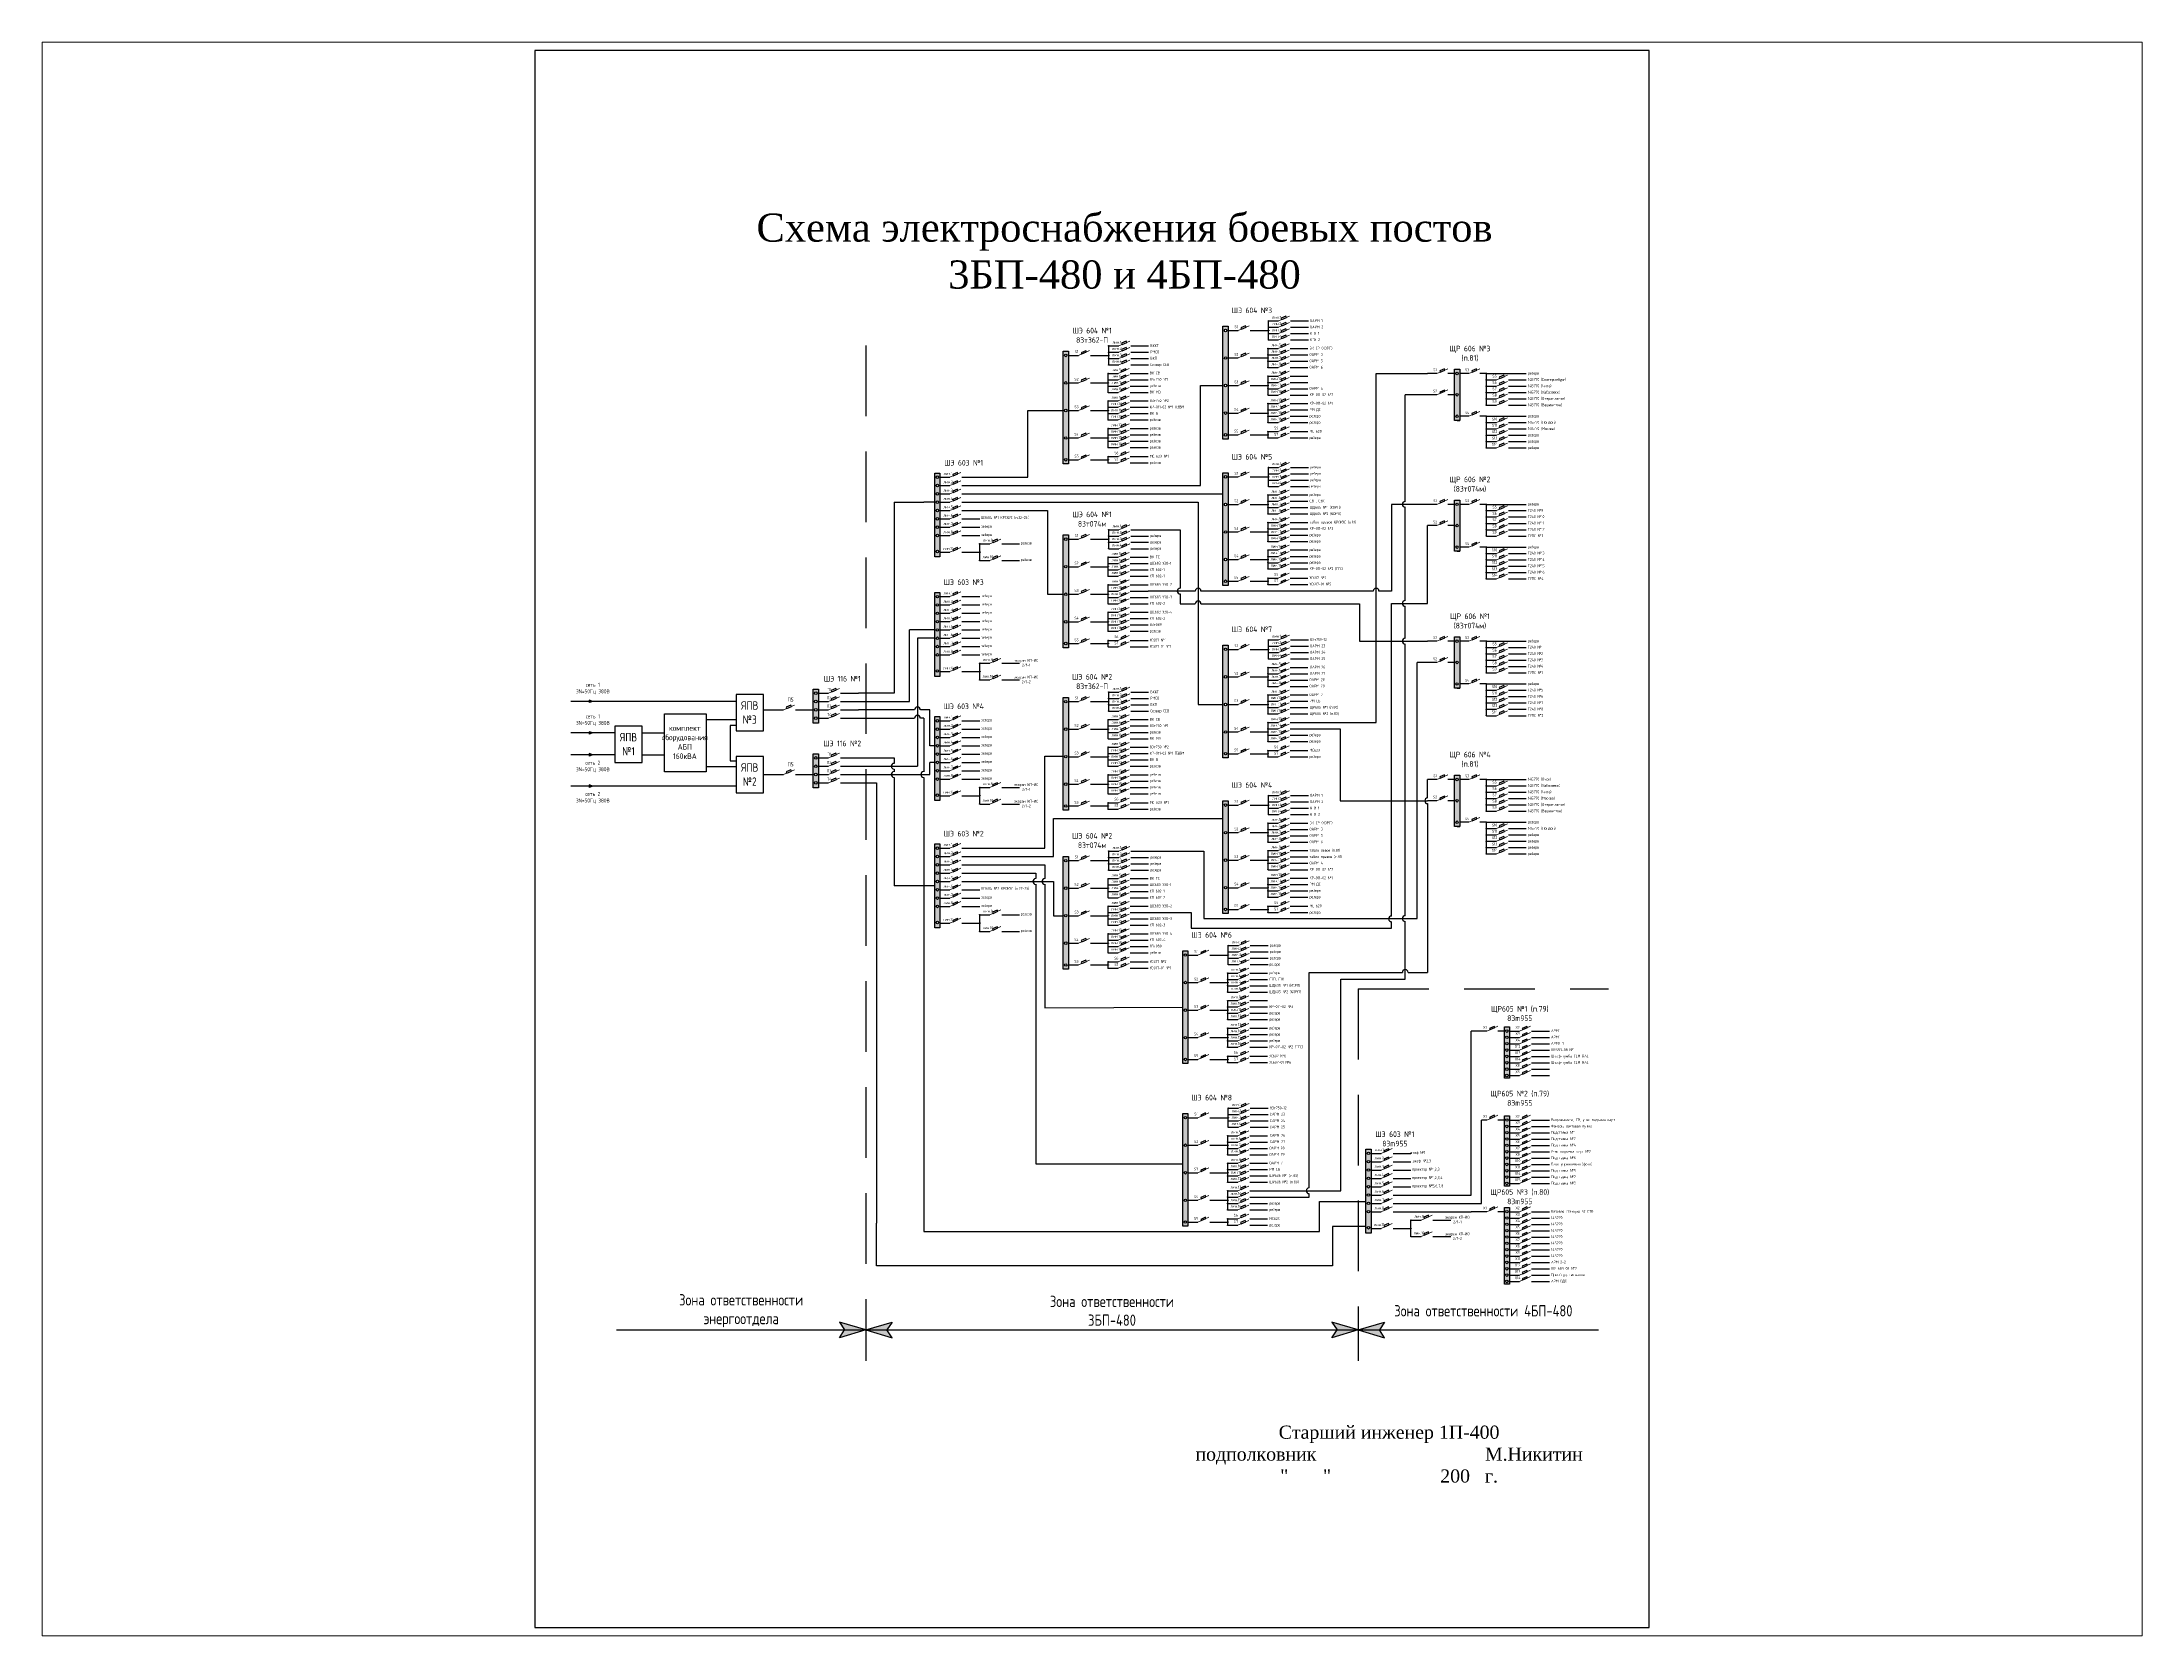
# Paper-space layout 'Layout1' of a CAD drawing. Header units: millimetres. Extents: x 26 to 231, y 20 to 176.
# The model-space entities are those that its viewports show. They can reach past a viewport. Long polylines and large blocks are cut down to what shows.
import ezdxf

# ---------------------------------------------------------------- set-up
doc = ezdxf.new("R2010")
doc.units = ezdxf.units.MM
doc.header["$LTSCALE"] = 0.1
doc.linetypes.add('DASHEDX2', pattern=[38.1, 25.4, -12.7])

msp = doc.modelspace()

# ---------------------------------------------------------------- hatches: boundary and pattern name
h = msp.add_hatch(color=256)
h.paths.add_polyline_path([(673.44, 873.24), (673.37, 873.24), (673.37, 873.16, 0.414214)], flags=17)
h.paths.add_polyline_path([(673.29, 873.24, 0.414214), (673.37, 873.16), (673.37, 873.24), (673.44, 873.24, 1)])
h = msp.add_hatch(color=256)
h.paths.add_polyline_path([(661.22, 841.79), (662.62, 841.79), (662.62, 871.82), (661.22, 871.82)])
h.paths.add_polyline_path([(661.58, 856.04, -1), (662.26, 856.04, -1)], flags=16)
h.paths.add_polyline_path([(662.26, 848.7, -1), (661.58, 848.7, -1)], flags=16)
h.paths.add_polyline_path([(661.58, 863.37, -1), (662.26, 863.37, -1)], flags=16)
h.paths.add_polyline_path([(662.26, 842.91, -1), (661.58, 842.91, -1)], flags=16)
h.paths.add_polyline_path([(661.58, 870.7, -1), (662.26, 870.7, -1)], flags=16)
h = msp.add_hatch(color=256)
h.paths.add_polyline_path([(673.44, 871.55), (673.37, 871.55), (673.37, 871.47, 0.414214)], flags=17)
h.paths.add_polyline_path([(673.29, 871.55, 0.414214), (673.37, 871.47), (673.37, 871.55), (673.44, 871.55, 1)])
h = msp.add_hatch(color=256)
h.paths.add_polyline_path([(673.44, 870.7), (673.37, 870.7), (673.37, 870.63, 0.414214)], flags=17)
h.paths.add_polyline_path([(673.29, 870.7, 0.414214), (673.37, 870.63), (673.37, 870.7), (673.44, 870.7, 1)])
h = msp.add_hatch(color=256)
h.paths.add_polyline_path([(673.44, 869.86), (673.37, 869.86), (673.37, 869.78, 0.414214)], flags=17)
h.paths.add_polyline_path([(673.29, 869.86, 0.414214), (673.37, 869.78), (673.37, 869.86), (673.44, 869.86, 1)])
h = msp.add_hatch(color=256)
h.paths.add_polyline_path([(673.44, 868.17), (673.37, 868.17), (673.37, 868.1, 0.414214)], flags=17)
h.paths.add_polyline_path([(673.29, 868.17, 0.414214), (673.37, 868.1), (673.37, 868.17), (673.44, 868.17, 1)])
h = msp.add_hatch(color=256)
h.paths.add_polyline_path([(618.64, 835.15), (620.04, 835.15), (620.04, 865.18), (618.64, 865.18)])
h.paths.add_polyline_path([(619, 849.4, -1), (619.68, 849.4, -1)], flags=16)
h.paths.add_polyline_path([(619.68, 842.06, -1), (619, 842.06, -1)], flags=16)
h.paths.add_polyline_path([(619, 856.73, -1), (619.68, 856.73, -1)], flags=16)
h.paths.add_polyline_path([(619.68, 836.27, -1), (619, 836.27, -1)], flags=16)
h.paths.add_polyline_path([(619, 864.06, -1), (619.68, 864.06, -1)], flags=16)
h = msp.add_hatch(color=256)
h.paths.add_polyline_path([(630.86, 866.6), (630.79, 866.6), (630.79, 866.52, 0.414214)], flags=17)
h.paths.add_polyline_path([(630.71, 866.6, 0.414214), (630.79, 866.52), (630.79, 866.6), (630.86, 866.6, 1)])
h = msp.add_hatch(color=256)
h.paths.add_polyline_path([(630.86, 864.91), (630.79, 864.91), (630.79, 864.83, 0.414214)], flags=17)
h.paths.add_polyline_path([(630.71, 864.91, 0.414214), (630.79, 864.83), (630.79, 864.91), (630.86, 864.91, 1)])
h = msp.add_hatch(color=256)
h.paths.add_polyline_path([(630.86, 864.06), (630.79, 864.06), (630.79, 863.99, 0.414214)], flags=17)
h.paths.add_polyline_path([(630.71, 864.06, 0.414214), (630.79, 863.99), (630.79, 864.06), (630.86, 864.06, 1)])
h = msp.add_hatch(color=256)
h.paths.add_polyline_path([(630.86, 863.22), (630.79, 863.22), (630.79, 863.14, 0.414214)], flags=17)
h.paths.add_polyline_path([(630.71, 863.22, 0.414214), (630.79, 863.14), (630.79, 863.22), (630.86, 863.22, 1)])
h = msp.add_hatch(color=256)
h.paths.add_polyline_path([(673.31, 865.9), (673.23, 865.9), (673.23, 865.83, 0.414214)], flags=17)
h.paths.add_polyline_path([(673.16, 865.9, 0.414214), (673.23, 865.83), (673.23, 865.9), (673.31, 865.9, 1)])
h = msp.add_hatch(color=256)
h.paths.add_polyline_path([(673.31, 864.22), (673.23, 864.22), (673.23, 864.14, 0.414214)], flags=17)
h.paths.add_polyline_path([(673.16, 864.22, 0.414214), (673.23, 864.14), (673.23, 864.22), (673.31, 864.22, 1)])
h = msp.add_hatch(color=256)
h.paths.add_polyline_path([(673.31, 863.37), (673.23, 863.37), (673.23, 863.3, 0.414214)], flags=17)
h.paths.add_polyline_path([(673.16, 863.37, 0.414214), (673.23, 863.3), (673.23, 863.37), (673.31, 863.37, 1)])
h = msp.add_hatch(color=256)
h.paths.add_polyline_path([(673.31, 862.53), (673.23, 862.53), (673.23, 862.45, 0.414214)], flags=17)
h.paths.add_polyline_path([(673.16, 862.53, 0.414214), (673.23, 862.45), (673.23, 862.53), (673.31, 862.53, 1)])
h = msp.add_hatch(color=256)
h.paths.add_polyline_path([(630.73, 859.26), (630.65, 859.26), (630.65, 859.19, 0.414214)], flags=17)
h.paths.add_polyline_path([(630.58, 859.26, 0.414214), (630.65, 859.19), (630.65, 859.26), (630.73, 859.26, 1)])
h = msp.add_hatch(color=256)
h.paths.add_polyline_path([(630.73, 857.57), (630.65, 857.57), (630.65, 857.5, 0.414214)], flags=17)
h.paths.add_polyline_path([(630.58, 857.57, 0.414214), (630.65, 857.5), (630.65, 857.57), (630.73, 857.57, 1)])
h = msp.add_hatch(color=256)
h.paths.add_polyline_path([(630.73, 856.73), (630.65, 856.73), (630.65, 856.65, 0.414214)], flags=17)
h.paths.add_polyline_path([(630.58, 856.73, 0.414214), (630.65, 856.65), (630.65, 856.73), (630.73, 856.73, 1)])
h = msp.add_hatch(color=256)
h.paths.add_polyline_path([(630.86, 861.53), (630.79, 861.53), (630.79, 861.46, 0.414214)], flags=17)
h.paths.add_polyline_path([(630.71, 861.53, 0.414214), (630.79, 861.46), (630.79, 861.53), (630.86, 861.53, 1)])
h = msp.add_hatch(color=256)
h.paths.add_polyline_path([(673.31, 860.84), (673.23, 860.84), (673.23, 860.76, 0.414214)], flags=17)
h.paths.add_polyline_path([(673.16, 860.84, 0.414214), (673.23, 860.76), (673.23, 860.84), (673.31, 860.84, 1)])
h = msp.add_hatch(color=256)
h.paths.add_polyline_path([(673.31, 858.57), (673.23, 858.57), (673.23, 858.5, 0.414214)], flags=17)
h.paths.add_polyline_path([(673.16, 858.57, 0.414214), (673.23, 858.5), (673.23, 858.57), (673.31, 858.57, 1)])
h = msp.add_hatch(color=256)
h.paths.add_polyline_path([(673.31, 856.88), (673.23, 856.88), (673.23, 856.81, 0.414214)], flags=17)
h.paths.add_polyline_path([(673.16, 856.88, 0.414214), (673.23, 856.81), (673.23, 856.88), (673.31, 856.88, 1)])
h = msp.add_hatch(color=256)
h.paths.add_polyline_path([(724.3, 860.37), (722.9, 860.37), (722.9, 846.73), (724.3, 846.73)])
h.paths.add_polyline_path([(723.94, 847.85, -1), (723.26, 847.85, -1)], flags=16)
h.paths.add_polyline_path([(723.26, 853.58, -1), (723.94, 853.58, -1)], flags=16)
h.paths.add_polyline_path([(723.26, 859.25, -1), (723.94, 859.25, -1)], flags=16)
h = msp.add_hatch(color=256)
h.paths.add_polyline_path([(731.5, 859.25), (731.43, 859.25), (731.43, 859.17, 0.414214)], flags=17)
h.paths.add_polyline_path([(731.35, 859.25, 0.414214), (731.43, 859.17), (731.43, 859.25), (731.5, 859.25, 1)])
h = msp.add_hatch(color=256)
h.paths.add_polyline_path([(731.5, 857.56), (731.43, 857.56), (731.43, 857.49, 0.414214)], flags=17)
h.paths.add_polyline_path([(731.35, 857.56, 0.414214), (731.43, 857.49), (731.43, 857.56), (731.5, 857.56, 1)])
h = msp.add_hatch(color=256)
h.paths.add_polyline_path([(630.73, 855.89), (630.65, 855.89), (630.65, 855.81, 0.414214)], flags=17)
h.paths.add_polyline_path([(630.58, 855.89, 0.414214), (630.65, 855.81), (630.65, 855.89), (630.73, 855.89, 1)])
h = msp.add_hatch(color=256)
h.paths.add_polyline_path([(630.73, 854.2), (630.65, 854.2), (630.65, 854.12, 0.414214)], flags=17)
h.paths.add_polyline_path([(630.58, 854.2, 0.414214), (630.65, 854.12), (630.65, 854.2), (630.73, 854.2, 1)])
h = msp.add_hatch(color=256)
h.paths.add_polyline_path([(630.73, 851.93), (630.65, 851.93), (630.65, 851.85, 0.414214)], flags=17)
h.paths.add_polyline_path([(630.58, 851.93, 0.414214), (630.65, 851.85), (630.65, 851.93), (630.73, 851.93, 1)])
h = msp.add_hatch(color=256)
h.paths.add_polyline_path([(673.31, 856.04), (673.23, 856.04), (673.23, 855.96, 0.414214)], flags=17)
h.paths.add_polyline_path([(673.16, 856.04, 0.414214), (673.23, 855.96), (673.23, 856.04), (673.31, 856.04, 1)])
h = msp.add_hatch(color=256)
h.paths.add_polyline_path([(673.31, 855.19), (673.23, 855.19), (673.23, 855.12, 0.414214)], flags=17)
h.paths.add_polyline_path([(673.16, 855.19, 0.414214), (673.23, 855.12), (673.23, 855.19), (673.31, 855.19, 1)])
h = msp.add_hatch(color=256)
h.paths.add_polyline_path([(673.31, 853.51), (673.23, 853.51), (673.23, 853.43, 0.414214)], flags=17)
h.paths.add_polyline_path([(673.16, 853.51, 0.414214), (673.23, 853.43), (673.23, 853.51), (673.31, 853.51, 1)])
h = msp.add_hatch(color=256)
h.paths.add_polyline_path([(673.31, 851.24), (673.23, 851.24), (673.23, 851.16, 0.414214)], flags=17)
h.paths.add_polyline_path([(673.16, 851.24, 0.414214), (673.23, 851.16), (673.23, 851.24), (673.31, 851.24, 1)])
h = msp.add_hatch(color=256)
h.paths.add_polyline_path([(731.5, 855.87), (731.43, 855.87), (731.43, 855.8, 0.414214)], flags=17)
h.paths.add_polyline_path([(731.35, 855.87, 0.414214), (731.43, 855.8), (731.43, 855.87), (731.5, 855.87, 1)])
h = msp.add_hatch(color=256)
h.paths.add_polyline_path([(731.5, 854.18), (731.43, 854.18), (731.43, 854.11, 0.414214)], flags=17)
h.paths.add_polyline_path([(731.35, 854.18, 0.414214), (731.43, 854.11), (731.43, 854.18), (731.5, 854.18, 1)])
h = msp.add_hatch(color=256)
h.paths.add_polyline_path([(731.5, 852.5), (731.43, 852.5), (731.43, 852.42, 0.414214)], flags=17)
h.paths.add_polyline_path([(731.35, 852.5, 0.414214), (731.43, 852.42), (731.43, 852.5), (731.5, 852.5, 1)])
h = msp.add_hatch(color=256)
h.paths.add_polyline_path([(731.5, 850.81), (731.43, 850.81), (731.43, 850.73, 0.414214)], flags=17)
h.paths.add_polyline_path([(731.35, 850.81, 0.414214), (731.43, 850.73), (731.43, 850.81), (731.5, 850.81, 1)])
h = msp.add_hatch(color=256)
h.paths.add_polyline_path([(630.73, 850.24), (630.65, 850.24), (630.65, 850.17, 0.414214)], flags=17)
h.paths.add_polyline_path([(630.58, 850.24, 0.414214), (630.65, 850.17), (630.65, 850.24), (630.73, 850.24, 1)])
h = msp.add_hatch(color=256)
h.paths.add_polyline_path([(630.73, 849.4), (630.65, 849.4), (630.65, 849.32, 0.414214)], flags=17)
h.paths.add_polyline_path([(630.58, 849.4, 0.414214), (630.65, 849.32), (630.65, 849.4), (630.73, 849.4, 1)])
h = msp.add_hatch(color=256)
h.paths.add_polyline_path([(630.73, 848.55), (630.65, 848.55), (630.65, 848.48, 0.414214)], flags=17)
h.paths.add_polyline_path([(630.58, 848.55, 0.414214), (630.65, 848.48), (630.65, 848.55), (630.73, 848.55, 1)])
h = msp.add_hatch(color=256)
h.paths.add_polyline_path([(630.73, 846.86), (630.65, 846.86), (630.65, 846.79, 0.414214)], flags=17)
h.paths.add_polyline_path([(630.58, 846.86, 0.414214), (630.65, 846.79), (630.65, 846.86), (630.73, 846.86, 1)])
h = msp.add_hatch(color=256)
h.paths.add_polyline_path([(673.31, 849.55), (673.23, 849.55), (673.23, 849.47, 0.414214)], flags=17)
h.paths.add_polyline_path([(673.16, 849.55, 0.414214), (673.23, 849.47), (673.23, 849.55), (673.31, 849.55, 1)])
h = msp.add_hatch(color=256)
h.paths.add_polyline_path([(673.31, 848.7), (673.23, 848.7), (673.23, 848.63, 0.414214)], flags=17)
h.paths.add_polyline_path([(673.16, 848.7, 0.414214), (673.23, 848.63), (673.23, 848.7), (673.31, 848.7, 1)])
h = msp.add_hatch(color=256)
h.paths.add_polyline_path([(673.31, 847.86), (673.23, 847.86), (673.23, 847.79, 0.414214)], flags=17)
h.paths.add_polyline_path([(673.16, 847.86, 0.414214), (673.23, 847.79), (673.23, 847.86), (673.31, 847.86, 1)])
h = msp.add_hatch(color=256)
h.paths.add_polyline_path([(673.31, 846.17), (673.23, 846.17), (673.23, 846.1, 0.414214)], flags=17)
h.paths.add_polyline_path([(673.16, 846.17, 0.414214), (673.23, 846.1), (673.23, 846.17), (673.31, 846.17, 1)])
h = msp.add_hatch(color=256)
h.paths.add_polyline_path([(731.5, 847.85), (731.43, 847.85), (731.43, 847.77, 0.414214)], flags=17)
h.paths.add_polyline_path([(731.35, 847.85, 0.414214), (731.43, 847.77), (731.43, 847.85), (731.5, 847.85, 1)])
h = msp.add_hatch(color=256)
h.paths.add_polyline_path([(731.5, 846.16), (731.43, 846.16), (731.43, 846.09, 0.414214)], flags=17)
h.paths.add_polyline_path([(731.35, 846.16, 0.414214), (731.43, 846.09), (731.43, 846.16), (731.5, 846.16, 1)])
h = msp.add_hatch(color=256)
h.paths.add_polyline_path([(630.73, 844.6), (630.65, 844.6), (630.65, 844.52, 0.414214)], flags=17)
h.paths.add_polyline_path([(630.58, 844.6, 0.414214), (630.65, 844.52), (630.65, 844.6), (630.73, 844.6, 1)])
h = msp.add_hatch(color=256)
h.paths.add_polyline_path([(630.73, 842.91), (630.65, 842.91), (630.65, 842.83, 0.414214)], flags=17)
h.paths.add_polyline_path([(630.58, 842.91, 0.414214), (630.65, 842.83), (630.65, 842.91), (630.73, 842.91, 1)])
h = msp.add_hatch(color=256)
h.paths.add_polyline_path([(630.73, 842.06), (630.65, 842.06), (630.65, 841.99, 0.414214)], flags=17)
h.paths.add_polyline_path([(630.58, 842.06, 0.414214), (630.65, 841.99), (630.65, 842.06), (630.73, 842.06, 1)])
h = msp.add_hatch(color=256)
h.paths.add_polyline_path([(630.73, 841.22), (630.65, 841.22), (630.65, 841.14, 0.414214)], flags=17)
h.paths.add_polyline_path([(630.58, 841.22, 0.414214), (630.65, 841.14), (630.65, 841.22), (630.73, 841.22, 1)])
h = msp.add_hatch(color=256)
h.paths.add_polyline_path([(630.73, 839.53), (630.65, 839.53), (630.65, 839.46, 0.414214)], flags=17)
h.paths.add_polyline_path([(630.58, 839.53, 0.414214), (630.65, 839.46), (630.65, 839.53), (630.73, 839.53, 1)])
h = msp.add_hatch(color=256)
h.paths.add_polyline_path([(673.31, 843.76), (673.23, 843.76), (673.23, 843.68, 0.414214)], flags=17)
h.paths.add_polyline_path([(673.16, 843.76, 0.414214), (673.23, 843.68), (673.23, 843.76), (673.31, 843.76, 1)])
h = msp.add_hatch(color=256)
h.paths.add_polyline_path([(673.31, 842.91), (673.23, 842.91), (673.23, 842.84, 0.414214)], flags=17)
h.paths.add_polyline_path([(673.16, 842.91, 0.414214), (673.23, 842.84), (673.23, 842.91), (673.31, 842.91, 1)])
h = msp.add_hatch(color=256)
h.paths.add_polyline_path([(673.31, 842.07), (673.23, 842.07), (673.23, 841.99, 0.414214)], flags=17)
h.paths.add_polyline_path([(673.16, 842.07, 0.414214), (673.23, 841.99), (673.23, 842.07), (673.31, 842.07, 1)])
h = msp.add_hatch(color=256)
h.paths.add_polyline_path([(731.5, 844.47), (731.43, 844.47), (731.43, 844.4, 0.414214)], flags=17)
h.paths.add_polyline_path([(731.35, 844.47, 0.414214), (731.43, 844.4), (731.43, 844.47), (731.5, 844.47, 1)])
h = msp.add_hatch(color=256)
h.paths.add_polyline_path([(731.5, 842.78), (731.43, 842.78), (731.43, 842.71, 0.414214)], flags=17)
h.paths.add_polyline_path([(731.35, 842.78, 0.414214), (731.43, 842.71), (731.43, 842.78), (731.5, 842.78, 1)])
h = msp.add_hatch(color=256)
h.paths.add_polyline_path([(731.5, 841.1), (731.43, 841.1), (731.43, 841.02, 0.414214)], flags=17)
h.paths.add_polyline_path([(731.35, 841.1, 0.414214), (731.43, 841.02), (731.43, 841.1), (731.5, 841.1, 1)])
h = msp.add_hatch(color=256)
h.paths.add_polyline_path([(731.5, 839.41), (731.43, 839.41), (731.43, 839.33, 0.414214)], flags=17)
h.paths.add_polyline_path([(731.35, 839.41, 0.414214), (731.43, 839.33), (731.43, 839.41), (731.5, 839.41, 1)])
h = msp.add_hatch(color=256)
h.paths.add_polyline_path([(630.73, 837.11), (630.65, 837.11), (630.65, 837.04, 0.414214)], flags=17)
h.paths.add_polyline_path([(630.58, 837.11, 0.414214), (630.65, 837.04), (630.65, 837.11), (630.73, 837.11, 1)])
h = msp.add_hatch(color=256)
h.paths.add_polyline_path([(630.73, 836.27), (630.65, 836.27), (630.65, 836.19, 0.414214)], flags=17)
h.paths.add_polyline_path([(630.58, 836.27, 0.414214), (630.65, 836.19), (630.65, 836.27), (630.73, 836.27, 1)])
h = msp.add_hatch(color=256)
h.paths.add_polyline_path([(630.73, 835.43), (630.65, 835.43), (630.65, 835.35, 0.414214)], flags=17)
h.paths.add_polyline_path([(630.58, 835.43, 0.414214), (630.65, 835.35), (630.65, 835.43), (630.73, 835.43, 1)])
h = msp.add_hatch(color=256)
h.paths.add_polyline_path([(673.44, 834.23), (673.37, 834.23), (673.37, 834.16, 0.414214)], flags=17)
h.paths.add_polyline_path([(673.29, 834.23, 0.414214), (673.37, 834.16), (673.37, 834.23), (673.44, 834.23, 1)])
h = msp.add_hatch(color=256)
h.paths.add_polyline_path([(585.82, 832.73), (584.42, 832.73), (584.42, 810.38), (585.82, 810.38)])
h.paths.add_polyline_path([(585.46, 818.3, -1), (584.78, 818.3, -1)], flags=16)
h.paths.add_polyline_path([(584.78, 820.52, -1), (585.46, 820.52, -1)], flags=16)
h.paths.add_polyline_path([(585.46, 816.09, -1), (584.78, 816.09, -1)], flags=16)
h.paths.add_polyline_path([(584.78, 822.74, -1), (585.46, 822.74, -1)], flags=16)
h.paths.add_polyline_path([(584.78, 824.96, -1), (585.46, 824.96, -1)], flags=16)
h.paths.add_polyline_path([(585.46, 811.81, -1), (584.78, 811.81, -1)], flags=16)
h.paths.add_polyline_path([(584.78, 827.18, -1), (585.46, 827.18, -1)], flags=16)
h.paths.add_polyline_path([(584.78, 829.4, -1), (585.46, 829.4, -1)], flags=16)
h.paths.add_polyline_path([(584.78, 831.61, -1), (585.46, 831.61, -1)], flags=16)
h = msp.add_hatch(color=256)
h.paths.add_polyline_path([(661.22, 802.79), (662.62, 802.79), (662.62, 832.82), (661.22, 832.82)])
h.paths.add_polyline_path([(661.58, 817.03, -1), (662.26, 817.03, -1)], flags=16)
h.paths.add_polyline_path([(662.26, 809.7, -1), (661.58, 809.7, -1)], flags=16)
h.paths.add_polyline_path([(661.58, 824.36, -1), (662.26, 824.36, -1)], flags=16)
h.paths.add_polyline_path([(662.26, 803.9, -1), (661.58, 803.9, -1)], flags=16)
h.paths.add_polyline_path([(661.58, 831.7, -1), (662.26, 831.7, -1)], flags=16)
h = msp.add_hatch(color=256)
h.paths.add_polyline_path([(673.44, 832.54), (673.37, 832.54), (673.37, 832.47, 0.414214)], flags=17)
h.paths.add_polyline_path([(673.29, 832.54, 0.414214), (673.37, 832.47), (673.37, 832.54), (673.44, 832.54, 1)])
h = msp.add_hatch(color=256)
h.paths.add_polyline_path([(673.44, 831.7), (673.37, 831.7), (673.37, 831.62, 0.414214)], flags=17)
h.paths.add_polyline_path([(673.29, 831.7, 0.414214), (673.37, 831.62), (673.37, 831.7), (673.44, 831.7, 1)])
h = msp.add_hatch(color=256)
h.paths.add_polyline_path([(673.44, 830.85), (673.37, 830.85), (673.37, 830.78, 0.414214)], flags=17)
h.paths.add_polyline_path([(673.29, 830.85, 0.414214), (673.37, 830.78), (673.37, 830.85), (673.44, 830.85, 1)])
h = msp.add_hatch(color=256)
h.paths.add_polyline_path([(673.44, 829.17), (673.37, 829.17), (673.37, 829.09, 0.414214)], flags=17)
h.paths.add_polyline_path([(673.29, 829.17, 0.414214), (673.37, 829.09), (673.37, 829.17), (673.44, 829.17, 1)])
h = msp.add_hatch(color=256)
h.paths.add_polyline_path([(673.31, 826.9), (673.23, 826.9), (673.23, 826.82, 0.414214)], flags=17)
h.paths.add_polyline_path([(673.16, 826.9, 0.414214), (673.23, 826.82), (673.23, 826.9), (673.31, 826.9, 1)])
h = msp.add_hatch(color=256)
h.paths.add_polyline_path([(673.31, 825.21), (673.23, 825.21), (673.23, 825.13, 0.414214)], flags=17)
h.paths.add_polyline_path([(673.16, 825.21, 0.414214), (673.23, 825.13), (673.23, 825.21), (673.31, 825.21, 1)])
h = msp.add_hatch(color=256)
h.paths.add_polyline_path([(673.31, 824.36), (673.23, 824.36), (673.23, 824.29, 0.414214)], flags=17)
h.paths.add_polyline_path([(673.16, 824.36, 0.414214), (673.23, 824.29), (673.23, 824.36), (673.31, 824.36, 1)])
h = msp.add_hatch(color=256)
h.paths.add_polyline_path([(673.31, 823.52), (673.23, 823.52), (673.23, 823.45, 0.414214)], flags=17)
h.paths.add_polyline_path([(673.16, 823.52, 0.414214), (673.23, 823.45), (673.23, 823.52), (673.31, 823.52, 1)])
h = msp.add_hatch(color=256)
h.paths.add_polyline_path([(724.3, 825.51), (722.9, 825.51), (722.9, 811.88), (724.3, 811.88)])
h.paths.add_polyline_path([(723.94, 813, -1), (723.26, 813, -1)], flags=16)
h.paths.add_polyline_path([(723.26, 818.73, -1), (723.94, 818.73, -1)], flags=16)
h.paths.add_polyline_path([(723.26, 824.39, -1), (723.94, 824.39, -1)], flags=16)
h = msp.add_hatch(color=256)
h.paths.add_polyline_path([(731.5, 824.39), (731.43, 824.39), (731.43, 824.32, 0.414214)], flags=17)
h.paths.add_polyline_path([(731.35, 824.39, 0.414214), (731.43, 824.32), (731.43, 824.39), (731.5, 824.39, 1)])
h = msp.add_hatch(color=256)
h.paths.add_polyline_path([(731.5, 822.71), (731.43, 822.71), (731.43, 822.63, 0.414214)], flags=17)
h.paths.add_polyline_path([(731.35, 822.71, 0.414214), (731.43, 822.63), (731.43, 822.71), (731.5, 822.71, 1)])
h = msp.add_hatch(color=256)
h.paths.add_polyline_path([(630.86, 817.64), (630.79, 817.64), (630.79, 817.57, 0.414214)], flags=17)
h.paths.add_polyline_path([(630.71, 817.64, 0.414214), (630.79, 817.57), (630.79, 817.64), (630.86, 817.64, 1)])
h = msp.add_hatch(color=256)
h.paths.add_polyline_path([(673.31, 821.83), (673.23, 821.83), (673.23, 821.76, 0.414214)], flags=17)
h.paths.add_polyline_path([(673.16, 821.83, 0.414214), (673.23, 821.76), (673.23, 821.83), (673.31, 821.83, 1)])
h = msp.add_hatch(color=256)
h.paths.add_polyline_path([(673.31, 819.56), (673.23, 819.56), (673.23, 819.49, 0.414214)], flags=17)
h.paths.add_polyline_path([(673.16, 819.56, 0.414214), (673.23, 819.49), (673.23, 819.56), (673.31, 819.56, 1)])
h = msp.add_hatch(color=256)
h.paths.add_polyline_path([(673.31, 817.88), (673.23, 817.88), (673.23, 817.8, 0.414214)], flags=17)
h.paths.add_polyline_path([(673.16, 817.88, 0.414214), (673.23, 817.8), (673.23, 817.88), (673.31, 817.88, 1)])
h = msp.add_hatch(color=256)
h.paths.add_polyline_path([(673.31, 817.03), (673.23, 817.03), (673.23, 816.96, 0.414214)], flags=17)
h.paths.add_polyline_path([(673.16, 817.03, 0.414214), (673.23, 816.96), (673.23, 817.03), (673.31, 817.03, 1)])
h = msp.add_hatch(color=256)
h.paths.add_polyline_path([(731.5, 821.02), (731.43, 821.02), (731.43, 820.94, 0.414214)], flags=17)
h.paths.add_polyline_path([(731.35, 821.02, 0.414214), (731.43, 820.94), (731.43, 821.02), (731.5, 821.02, 1)])
h = msp.add_hatch(color=256)
h.paths.add_polyline_path([(731.5, 819.33), (731.43, 819.33), (731.43, 819.25, 0.414214)], flags=17)
h.paths.add_polyline_path([(731.35, 819.33, 0.414214), (731.43, 819.25), (731.43, 819.33), (731.5, 819.33, 1)])
h = msp.add_hatch(color=256)
h.paths.add_polyline_path([(731.5, 817.64), (731.43, 817.64), (731.43, 817.57, 0.414214)], flags=17)
h.paths.add_polyline_path([(731.35, 817.64, 0.414214), (731.43, 817.57), (731.43, 817.64), (731.5, 817.64, 1)])
h = msp.add_hatch(color=256)
h.paths.add_polyline_path([(596.51, 813.87), (596.44, 813.87), (596.44, 813.79, 0.414214)], flags=17)
h.paths.add_polyline_path([(596.36, 813.87, 0.414214), (596.44, 813.79), (596.44, 813.87), (596.51, 813.87, 1)])
h = msp.add_hatch(color=256)
h.paths.add_polyline_path([(596.51, 811.65), (596.44, 811.65), (596.44, 811.58, 0.414214)], flags=17)
h.paths.add_polyline_path([(596.36, 811.65, 0.414214), (596.44, 811.58), (596.44, 811.65), (596.51, 811.65, 1)])
h = msp.add_hatch(color=256)
h.paths.add_polyline_path([(618.64, 786.2), (620.04, 786.2), (620.04, 816.23), (618.64, 816.23)])
h.paths.add_polyline_path([(619, 800.44, -1), (619.68, 800.44, -1)], flags=16)
h.paths.add_polyline_path([(619.68, 793.11, -1), (619, 793.11, -1)], flags=16)
h.paths.add_polyline_path([(619, 807.78, -1), (619.68, 807.78, -1)], flags=16)
h.paths.add_polyline_path([(619.68, 787.32, -1), (619, 787.32, -1)], flags=16)
h.paths.add_polyline_path([(619, 815.11, -1), (619.68, 815.11, -1)], flags=16)
h = msp.add_hatch(color=256)
h.paths.add_polyline_path([(630.86, 815.95), (630.79, 815.95), (630.79, 815.88, 0.414214)], flags=17)
h.paths.add_polyline_path([(630.71, 815.95, 0.414214), (630.79, 815.88), (630.79, 815.95), (630.86, 815.95, 1)])
h = msp.add_hatch(color=256)
h.paths.add_polyline_path([(630.86, 815.11), (630.79, 815.11), (630.79, 815.03, 0.414214)], flags=17)
h.paths.add_polyline_path([(630.71, 815.11, 0.414214), (630.79, 815.03), (630.79, 815.11), (630.86, 815.11, 1)])
h = msp.add_hatch(color=256)
h.paths.add_polyline_path([(630.86, 814.27), (630.79, 814.27), (630.79, 814.19, 0.414214)], flags=17)
h.paths.add_polyline_path([(630.71, 814.27, 0.414214), (630.79, 814.19), (630.79, 814.27), (630.86, 814.27, 1)])
h = msp.add_hatch(color=256)
h.paths.add_polyline_path([(630.86, 812.58), (630.79, 812.58), (630.79, 812.5, 0.414214)], flags=17)
h.paths.add_polyline_path([(630.71, 812.58, 0.414214), (630.79, 812.5), (630.79, 812.58), (630.86, 812.58, 1)])
h = msp.add_hatch(color=256)
h.paths.add_polyline_path([(673.31, 816.19), (673.23, 816.19), (673.23, 816.11, 0.414214)], flags=17)
h.paths.add_polyline_path([(673.16, 816.19, 0.414214), (673.23, 816.11), (673.23, 816.19), (673.31, 816.19, 1)])
h = msp.add_hatch(color=256)
h.paths.add_polyline_path([(673.31, 814.5), (673.23, 814.5), (673.23, 814.42, 0.414214)], flags=17)
h.paths.add_polyline_path([(673.16, 814.5, 0.414214), (673.23, 814.42), (673.23, 814.5), (673.31, 814.5, 1)])
h = msp.add_hatch(color=256)
h.paths.add_polyline_path([(673.31, 812.23), (673.23, 812.23), (673.23, 812.16, 0.414214)], flags=17)
h.paths.add_polyline_path([(673.16, 812.23, 0.414214), (673.23, 812.16), (673.23, 812.23), (673.31, 812.23, 1)])
h = msp.add_hatch(color=256)
h.paths.add_polyline_path([(731.5, 815.95), (731.43, 815.95), (731.43, 815.88, 0.414214)], flags=17)
h.paths.add_polyline_path([(731.35, 815.95, 0.414214), (731.43, 815.88), (731.43, 815.95), (731.5, 815.95, 1)])
h = msp.add_hatch(color=256)
h.paths.add_polyline_path([(731.5, 813), (731.43, 813), (731.43, 812.92, 0.414214)], flags=17)
h.paths.add_polyline_path([(731.35, 813, 0.414214), (731.43, 812.92), (731.43, 813), (731.5, 813, 1)])
h = msp.add_hatch(color=256)
h.paths.add_polyline_path([(731.5, 811.31), (731.43, 811.31), (731.43, 811.23, 0.414214)], flags=17)
h.paths.add_polyline_path([(731.35, 811.31, 0.414214), (731.43, 811.23), (731.43, 811.31), (731.5, 811.31, 1)])
h = msp.add_hatch(color=256)
h.paths.add_polyline_path([(596.51, 809.43), (596.44, 809.43), (596.44, 809.36, 0.414214)], flags=17)
h.paths.add_polyline_path([(596.36, 809.43, 0.414214), (596.44, 809.36), (596.44, 809.43), (596.51, 809.43, 1)])
h = msp.add_hatch(color=256)
h.paths.add_polyline_path([(630.73, 810.31), (630.65, 810.31), (630.65, 810.23, 0.414214)], flags=17)
h.paths.add_polyline_path([(630.58, 810.31, 0.414214), (630.65, 810.23), (630.65, 810.31), (630.73, 810.31, 1)])
h = msp.add_hatch(color=256)
h.paths.add_polyline_path([(630.73, 808.62), (630.65, 808.62), (630.65, 808.55, 0.414214)], flags=17)
h.paths.add_polyline_path([(630.58, 808.62, 0.414214), (630.65, 808.55), (630.65, 808.62), (630.73, 808.62, 1)])
h = msp.add_hatch(color=256)
h.paths.add_polyline_path([(630.73, 807.78), (630.65, 807.78), (630.65, 807.7, 0.414214)], flags=17)
h.paths.add_polyline_path([(630.58, 807.78, 0.414214), (630.65, 807.7), (630.65, 807.78), (630.73, 807.78, 1)])
h = msp.add_hatch(color=256)
h.paths.add_polyline_path([(630.73, 806.93), (630.65, 806.93), (630.65, 806.86, 0.414214)], flags=17)
h.paths.add_polyline_path([(630.58, 806.93, 0.414214), (630.65, 806.86), (630.65, 806.93), (630.73, 806.93, 1)])
h = msp.add_hatch(color=256)
h.paths.add_polyline_path([(673.31, 810.54), (673.23, 810.54), (673.23, 810.47, 0.414214)], flags=17)
h.paths.add_polyline_path([(673.16, 810.54, 0.414214), (673.23, 810.47), (673.23, 810.54), (673.31, 810.54, 1)])
h = msp.add_hatch(color=256)
h.paths.add_polyline_path([(673.31, 809.7), (673.23, 809.7), (673.23, 809.62, 0.414214)], flags=17)
h.paths.add_polyline_path([(673.16, 809.7, 0.414214), (673.23, 809.62), (673.23, 809.7), (673.31, 809.7, 1)])
h = msp.add_hatch(color=256)
h.paths.add_polyline_path([(673.31, 808.85), (673.23, 808.85), (673.23, 808.78, 0.414214)], flags=17)
h.paths.add_polyline_path([(673.16, 808.85, 0.414214), (673.23, 808.78), (673.23, 808.85), (673.31, 808.85, 1)])
h = msp.add_hatch(color=256)
h.paths.add_polyline_path([(673.31, 807.17), (673.23, 807.17), (673.23, 807.09, 0.414214)], flags=17)
h.paths.add_polyline_path([(673.16, 807.17, 0.414214), (673.23, 807.09), (673.23, 807.17), (673.31, 807.17, 1)])
h = msp.add_hatch(color=256)
h.paths.add_polyline_path([(731.5, 809.62), (731.43, 809.62), (731.43, 809.54, 0.414214)], flags=17)
h.paths.add_polyline_path([(731.35, 809.62, 0.414214), (731.43, 809.54), (731.43, 809.62), (731.5, 809.62, 1)])
h = msp.add_hatch(color=256)
h.paths.add_polyline_path([(731.5, 807.93), (731.43, 807.93), (731.43, 807.85, 0.414214)], flags=17)
h.paths.add_polyline_path([(731.35, 807.93, 0.414214), (731.43, 807.85), (731.43, 807.93), (731.5, 807.93, 1)])
h = msp.add_hatch(color=256)
h.paths.add_polyline_path([(731.5, 806.24), (731.43, 806.24), (731.43, 806.17, 0.414214)], flags=17)
h.paths.add_polyline_path([(731.35, 806.24, 0.414214), (731.43, 806.17), (731.43, 806.24), (731.5, 806.24, 1)])
h = msp.add_hatch(color=256)
h.paths.add_polyline_path([(585.82, 800.92), (584.42, 800.92), (584.42, 778.57), (585.82, 778.57)])
h.paths.add_polyline_path([(585.46, 786.5, -1), (584.78, 786.5, -1)], flags=16)
h.paths.add_polyline_path([(584.78, 788.72, -1), (585.46, 788.72, -1)], flags=16)
h.paths.add_polyline_path([(585.46, 784.28, -1), (584.78, 784.28, -1)], flags=16)
h.paths.add_polyline_path([(584.78, 790.93, -1), (585.46, 790.93, -1)], flags=16)
h.paths.add_polyline_path([(584.78, 793.15, -1), (585.46, 793.15, -1)], flags=16)
h.paths.add_polyline_path([(585.46, 780, -1), (584.78, 780, -1)], flags=16)
h.paths.add_polyline_path([(584.78, 795.37, -1), (585.46, 795.37, -1)], flags=16)
h.paths.add_polyline_path([(584.78, 797.59, -1), (585.46, 797.59, -1)], flags=16)
h.paths.add_polyline_path([(584.78, 799.81, -1), (585.46, 799.81, -1)], flags=16)
h = msp.add_hatch(color=256)
h.paths.add_polyline_path([(630.73, 805.24), (630.65, 805.24), (630.65, 805.17, 0.414214)], flags=17)
h.paths.add_polyline_path([(630.58, 805.24, 0.414214), (630.65, 805.17), (630.65, 805.24), (630.73, 805.24, 1)])
h = msp.add_hatch(color=256)
h.paths.add_polyline_path([(630.73, 802.98), (630.65, 802.98), (630.65, 802.9, 0.414214)], flags=17)
h.paths.add_polyline_path([(630.58, 802.98, 0.414214), (630.65, 802.9), (630.65, 802.98), (630.73, 802.98, 1)])
h = msp.add_hatch(color=256)
h.paths.add_polyline_path([(630.73, 801.29), (630.65, 801.29), (630.65, 801.21, 0.414214)], flags=17)
h.paths.add_polyline_path([(630.58, 801.29, 0.414214), (630.65, 801.21), (630.65, 801.29), (630.73, 801.29, 1)])
h = msp.add_hatch(color=256)
h.paths.add_polyline_path([(630.73, 800.44), (630.65, 800.44), (630.65, 800.37, 0.414214)], flags=17)
h.paths.add_polyline_path([(630.58, 800.44, 0.414214), (630.65, 800.37), (630.65, 800.44), (630.73, 800.44, 1)])
h = msp.add_hatch(color=256)
h.paths.add_polyline_path([(673.31, 804.75), (673.23, 804.75), (673.23, 804.67, 0.414214)], flags=17)
h.paths.add_polyline_path([(673.16, 804.75, 0.414214), (673.23, 804.67), (673.23, 804.75), (673.31, 804.75, 1)])
h = msp.add_hatch(color=256)
h.paths.add_polyline_path([(673.31, 803.9), (673.23, 803.9), (673.23, 803.83, 0.414214)], flags=17)
h.paths.add_polyline_path([(673.16, 803.9, 0.414214), (673.23, 803.83), (673.23, 803.9), (673.31, 803.9, 1)])
h = msp.add_hatch(color=256)
h.paths.add_polyline_path([(673.31, 803.06), (673.23, 803.06), (673.23, 802.99, 0.414214)], flags=17)
h.paths.add_polyline_path([(673.16, 803.06, 0.414214), (673.23, 802.99), (673.23, 803.06), (673.31, 803.06, 1)])
h = msp.add_hatch(color=256)
h.paths.add_polyline_path([(731.5, 804.55), (731.43, 804.55), (731.43, 804.48, 0.414214)], flags=17)
h.paths.add_polyline_path([(731.35, 804.55, 0.414214), (731.43, 804.48), (731.43, 804.55), (731.5, 804.55, 1)])
h = msp.add_hatch(color=256)
h.paths.add_polyline_path([(630.73, 799.6), (630.65, 799.6), (630.65, 799.52, 0.414214)], flags=17)
h.paths.add_polyline_path([(630.58, 799.6, 0.414214), (630.65, 799.52), (630.65, 799.6), (630.73, 799.6, 1)])
h = msp.add_hatch(color=256)
h.paths.add_polyline_path([(630.73, 797.91), (630.65, 797.91), (630.65, 797.84, 0.414214)], flags=17)
h.paths.add_polyline_path([(630.58, 797.91, 0.414214), (630.65, 797.84), (630.65, 797.91), (630.73, 797.91, 1)])
h = msp.add_hatch(color=256)
h.paths.add_polyline_path([(630.73, 795.64), (630.65, 795.64), (630.65, 795.57, 0.414214)], flags=17)
h.paths.add_polyline_path([(630.58, 795.64, 0.414214), (630.65, 795.57), (630.65, 795.64), (630.73, 795.64, 1)])
h = msp.add_hatch(color=256)
h.paths.add_polyline_path([(630.73, 793.95), (630.65, 793.95), (630.65, 793.88, 0.414214)], flags=17)
h.paths.add_polyline_path([(630.58, 793.95, 0.414214), (630.65, 793.88), (630.65, 793.95), (630.73, 793.95, 1)])
h = msp.add_hatch(color=256)
h.paths.add_polyline_path([(630.73, 793.11), (630.65, 793.11), (630.65, 793.04, 0.414214)], flags=17)
h.paths.add_polyline_path([(630.58, 793.11, 0.414214), (630.65, 793.04), (630.65, 793.11), (630.73, 793.11, 1)])
h = msp.add_hatch(color=256)
h.paths.add_polyline_path([(630.73, 792.27), (630.65, 792.27), (630.65, 792.19, 0.414214)], flags=17)
h.paths.add_polyline_path([(630.58, 792.27, 0.414214), (630.65, 792.19), (630.65, 792.27), (630.73, 792.27, 1)])
h = msp.add_hatch(color=256)
h.paths.add_polyline_path([(630.73, 790.58), (630.65, 790.58), (630.65, 790.5, 0.414214)], flags=17)
h.paths.add_polyline_path([(630.58, 790.58, 0.414214), (630.65, 790.5), (630.65, 790.58), (630.73, 790.58, 1)])
h = msp.add_hatch(color=256)
h.paths.add_polyline_path([(724.3, 789.06), (722.9, 789.06), (722.9, 775.43), (724.3, 775.43)])
h.paths.add_polyline_path([(723.94, 776.55, -1), (723.26, 776.55, -1)], flags=16)
h.paths.add_polyline_path([(723.26, 782.28, -1), (723.94, 782.28, -1)], flags=16)
h.paths.add_polyline_path([(723.26, 787.94, -1), (723.94, 787.94, -1)], flags=16)
h = msp.add_hatch(color=256)
h.paths.add_polyline_path([(630.73, 788.16), (630.65, 788.16), (630.65, 788.09, 0.414214)], flags=17)
h.paths.add_polyline_path([(630.58, 788.16, 0.414214), (630.65, 788.09), (630.65, 788.16), (630.73, 788.16, 1)])
h = msp.add_hatch(color=256)
h.paths.add_polyline_path([(630.73, 787.32), (630.65, 787.32), (630.65, 787.24, 0.414214)], flags=17)
h.paths.add_polyline_path([(630.58, 787.32, 0.414214), (630.65, 787.24), (630.65, 787.32), (630.73, 787.32, 1)])
h = msp.add_hatch(color=256)
h.paths.add_polyline_path([(630.73, 786.47), (630.65, 786.47), (630.65, 786.4, 0.414214)], flags=17)
h.paths.add_polyline_path([(630.58, 786.47, 0.414214), (630.65, 786.4), (630.65, 786.47), (630.73, 786.47, 1)])
h = msp.add_hatch(color=256)
h.paths.add_polyline_path([(661.22, 756.85), (662.62, 756.85), (662.62, 786.88), (661.22, 786.88)])
h.paths.add_polyline_path([(661.58, 771.09, -1), (662.26, 771.09, -1)], flags=16)
h.paths.add_polyline_path([(662.26, 763.76, -1), (661.58, 763.76, -1)], flags=16)
h.paths.add_polyline_path([(661.58, 778.43, -1), (662.26, 778.43, -1)], flags=16)
h.paths.add_polyline_path([(662.26, 757.97, -1), (661.58, 757.97, -1)], flags=16)
h.paths.add_polyline_path([(661.58, 785.76, -1), (662.26, 785.76, -1)], flags=16)
h = msp.add_hatch(color=256)
h.paths.add_polyline_path([(673.44, 788.29), (673.37, 788.29), (673.37, 788.22, 0.414214)], flags=17)
h.paths.add_polyline_path([(673.29, 788.29, 0.414214), (673.37, 788.22), (673.37, 788.29), (673.44, 788.29, 1)])
h = msp.add_hatch(color=256)
h.paths.add_polyline_path([(673.44, 786.6), (673.37, 786.6), (673.37, 786.53, 0.414214)], flags=17)
h.paths.add_polyline_path([(673.29, 786.6, 0.414214), (673.37, 786.53), (673.37, 786.6), (673.44, 786.6, 1)])
h = msp.add_hatch(color=256)
h.paths.add_polyline_path([(673.44, 785.76), (673.37, 785.76), (673.37, 785.68, 0.414214)], flags=17)
h.paths.add_polyline_path([(673.29, 785.76, 0.414214), (673.37, 785.68), (673.37, 785.76), (673.44, 785.76, 1)])
h = msp.add_hatch(color=256)
h.paths.add_polyline_path([(673.44, 784.92), (673.37, 784.92), (673.37, 784.84, 0.414214)], flags=17)
h.paths.add_polyline_path([(673.29, 784.92, 0.414214), (673.37, 784.84), (673.37, 784.92), (673.44, 784.92, 1)])
h = msp.add_hatch(color=256)
h.paths.add_polyline_path([(731.5, 787.94), (731.43, 787.94), (731.43, 787.87, 0.414214)], flags=17)
h.paths.add_polyline_path([(731.35, 787.94, 0.414214), (731.43, 787.87), (731.43, 787.94), (731.5, 787.94, 1)])
h = msp.add_hatch(color=256)
h.paths.add_polyline_path([(731.5, 786.26), (731.43, 786.26), (731.43, 786.18, 0.414214)], flags=17)
h.paths.add_polyline_path([(731.35, 786.26, 0.414214), (731.43, 786.18), (731.43, 786.26), (731.5, 786.26, 1)])
h = msp.add_hatch(color=256)
h.paths.add_polyline_path([(731.5, 784.57), (731.43, 784.57), (731.43, 784.49, 0.414214)], flags=17)
h.paths.add_polyline_path([(731.35, 784.57, 0.414214), (731.43, 784.49), (731.43, 784.57), (731.5, 784.57, 1)])
h = msp.add_hatch(color=256)
h.paths.add_polyline_path([(596.51, 782.06), (596.44, 782.06), (596.44, 781.99, 0.414214)], flags=17)
h.paths.add_polyline_path([(596.36, 782.06, 0.414214), (596.44, 781.99), (596.44, 782.06), (596.51, 782.06, 1)])
h = msp.add_hatch(color=256)
h.paths.add_polyline_path([(596.51, 779.84), (596.44, 779.84), (596.44, 779.77, 0.414214)], flags=17)
h.paths.add_polyline_path([(596.36, 779.84, 0.414214), (596.44, 779.77), (596.44, 779.84), (596.51, 779.84, 1)])
h = msp.add_hatch(color=256)
h.paths.add_polyline_path([(673.31, 780.96), (673.23, 780.96), (673.23, 780.88, 0.414214)], flags=17)
h.paths.add_polyline_path([(673.16, 780.96, 0.414214), (673.23, 780.88), (673.23, 780.96), (673.31, 780.96, 1)])
h = msp.add_hatch(color=256)
h.paths.add_polyline_path([(673.31, 779.27), (673.23, 779.27), (673.23, 779.2, 0.414214)], flags=17)
h.paths.add_polyline_path([(673.16, 779.27, 0.414214), (673.23, 779.2), (673.23, 779.27), (673.31, 779.27, 1)])
h = msp.add_hatch(color=256)
h.paths.add_polyline_path([(673.31, 778.43), (673.23, 778.43), (673.23, 778.35, 0.414214)], flags=17)
h.paths.add_polyline_path([(673.16, 778.43, 0.414214), (673.23, 778.35), (673.23, 778.43), (673.31, 778.43, 1)])
h = msp.add_hatch(color=256)
h.paths.add_polyline_path([(673.44, 783.23), (673.37, 783.23), (673.37, 783.15, 0.414214)], flags=17)
h.paths.add_polyline_path([(673.29, 783.23, 0.414214), (673.37, 783.15), (673.37, 783.23), (673.44, 783.23, 1)])
h = msp.add_hatch(color=256)
h.paths.add_polyline_path([(731.5, 782.88), (731.43, 782.88), (731.43, 782.8, 0.414214)], flags=17)
h.paths.add_polyline_path([(731.35, 782.88, 0.414214), (731.43, 782.8), (731.43, 782.88), (731.5, 782.88, 1)])
h = msp.add_hatch(color=256)
h.paths.add_polyline_path([(731.5, 781.19), (731.43, 781.19), (731.43, 781.12, 0.414214)], flags=17)
h.paths.add_polyline_path([(731.35, 781.19, 0.414214), (731.43, 781.12), (731.43, 781.19), (731.5, 781.19, 1)])
h = msp.add_hatch(color=256)
h.paths.add_polyline_path([(731.5, 779.5), (731.43, 779.5), (731.43, 779.43, 0.414214)], flags=17)
h.paths.add_polyline_path([(731.35, 779.5, 0.414214), (731.43, 779.43), (731.43, 779.5), (731.5, 779.5, 1)])
h = msp.add_hatch(color=256)
h.paths.add_polyline_path([(492.36, 772.24), (492.36, 771.91), (493.33, 771.91)])
h.paths.add_polyline_path([(493.33, 771.91), (492.36, 771.91), (492.36, 771.58)])
h = msp.add_hatch(color=256)
h.paths.add_polyline_path([(552.06, 766.13), (553.46, 766.13), (553.46, 775.19), (552.06, 775.19)])
h.paths.add_polyline_path([(552.42, 774.08, -1), (553.1, 774.08, -1)], flags=16)
h.paths.add_polyline_path([(553.1, 771.86, -1), (552.42, 771.86, -1)], flags=16)
h.paths.add_polyline_path([(553.1, 769.64, -1), (552.42, 769.64, -1)], flags=16)
h.paths.add_polyline_path([(553.1, 767.42, -1), (552.42, 767.42, -1)], flags=16)
h = msp.add_hatch(color=256)
h.paths.add_polyline_path([(596.51, 777.63), (596.44, 777.63), (596.44, 777.55, 0.414214)], flags=17)
h.paths.add_polyline_path([(596.36, 777.63, 0.414214), (596.44, 777.55), (596.44, 777.63), (596.51, 777.63, 1)])
h = msp.add_hatch(color=256)
h.paths.add_polyline_path([(618.64, 742.93), (620.04, 742.93), (620.04, 772.96), (618.64, 772.96)])
h.paths.add_polyline_path([(619, 757.17, -1), (619.68, 757.17, -1)], flags=16)
h.paths.add_polyline_path([(619.68, 749.84, -1), (619, 749.84, -1)], flags=16)
h.paths.add_polyline_path([(619, 764.51, -1), (619.68, 764.51, -1)], flags=16)
h.paths.add_polyline_path([(619.68, 744.05, -1), (619, 744.05, -1)], flags=16)
h.paths.add_polyline_path([(619, 771.84, -1), (619.68, 771.84, -1)], flags=16)
h = msp.add_hatch(color=256)
h.paths.add_polyline_path([(630.86, 774.37), (630.79, 774.37), (630.79, 774.3, 0.414214)], flags=17)
h.paths.add_polyline_path([(630.71, 774.37, 0.414214), (630.79, 774.3), (630.79, 774.37), (630.86, 774.37, 1)])
h = msp.add_hatch(color=256)
h.paths.add_polyline_path([(630.86, 772.68), (630.79, 772.68), (630.79, 772.61, 0.414214)], flags=17)
h.paths.add_polyline_path([(630.71, 772.68, 0.414214), (630.79, 772.61), (630.79, 772.68), (630.86, 772.68, 1)])
h = msp.add_hatch(color=256)
h.paths.add_polyline_path([(673.31, 777.58), (673.23, 777.58), (673.23, 777.51, 0.414214)], flags=17)
h.paths.add_polyline_path([(673.16, 777.58, 0.414214), (673.23, 777.51), (673.23, 777.58), (673.31, 777.58, 1)])
h = msp.add_hatch(color=256)
h.paths.add_polyline_path([(673.31, 775.89), (673.23, 775.89), (673.23, 775.82, 0.414214)], flags=17)
h.paths.add_polyline_path([(673.16, 775.89, 0.414214), (673.23, 775.82), (673.23, 775.89), (673.31, 775.89, 1)])
h = msp.add_hatch(color=256)
h.paths.add_polyline_path([(673.31, 773.63), (673.23, 773.63), (673.23, 773.55, 0.414214)], flags=17)
h.paths.add_polyline_path([(673.16, 773.63, 0.414214), (673.23, 773.55), (673.23, 773.63), (673.31, 773.63, 1)])
h = msp.add_hatch(color=256)
h.paths.add_polyline_path([(731.5, 776.55), (731.43, 776.55), (731.43, 776.47, 0.414214)], flags=17)
h.paths.add_polyline_path([(731.35, 776.55, 0.414214), (731.43, 776.47), (731.43, 776.55), (731.5, 776.55, 1)])
h = msp.add_hatch(color=256)
h.paths.add_polyline_path([(731.5, 774.86), (731.43, 774.86), (731.43, 774.78, 0.414214)], flags=17)
h.paths.add_polyline_path([(731.35, 774.86, 0.414214), (731.43, 774.78), (731.43, 774.86), (731.5, 774.86, 1)])
h = msp.add_hatch(color=256)
h.paths.add_polyline_path([(731.5, 773.17), (731.43, 773.17), (731.43, 773.09, 0.414214)], flags=17)
h.paths.add_polyline_path([(731.35, 773.17, 0.414214), (731.43, 773.09), (731.43, 773.17), (731.5, 773.17, 1)])
h = msp.add_hatch(color=256)
h.paths.add_polyline_path([(585.82, 767.86), (584.42, 767.86), (584.42, 745.51), (585.82, 745.51)])
h.paths.add_polyline_path([(585.46, 753.43, -1), (584.78, 753.43, -1)], flags=16)
h.paths.add_polyline_path([(584.78, 755.65, -1), (585.46, 755.65, -1)], flags=16)
h.paths.add_polyline_path([(585.46, 751.21, -1), (584.78, 751.21, -1)], flags=16)
h.paths.add_polyline_path([(584.78, 757.87, -1), (585.46, 757.87, -1)], flags=16)
h.paths.add_polyline_path([(584.78, 760.09, -1), (585.46, 760.09, -1)], flags=16)
h.paths.add_polyline_path([(585.46, 746.94, -1), (584.78, 746.94, -1)], flags=16)
h.paths.add_polyline_path([(584.78, 762.31, -1), (585.46, 762.31, -1)], flags=16)
h.paths.add_polyline_path([(584.78, 764.52, -1), (585.46, 764.52, -1)], flags=16)
h.paths.add_polyline_path([(584.78, 766.74, -1), (585.46, 766.74, -1)], flags=16)
h = msp.add_hatch(color=256)
h.paths.add_polyline_path([(630.73, 767.04), (630.65, 767.04), (630.65, 766.96, 0.414214)], flags=17)
h.paths.add_polyline_path([(630.58, 767.04, 0.414214), (630.65, 766.96), (630.65, 767.04), (630.73, 767.04, 1)])
h = msp.add_hatch(color=256)
h.paths.add_polyline_path([(630.86, 771.84), (630.79, 771.84), (630.79, 771.76, 0.414214)], flags=17)
h.paths.add_polyline_path([(630.71, 771.84, 0.414214), (630.79, 771.76), (630.79, 771.84), (630.86, 771.84, 1)])
h = msp.add_hatch(color=256)
h.paths.add_polyline_path([(630.86, 771), (630.79, 771), (630.79, 770.92, 0.414214)], flags=17)
h.paths.add_polyline_path([(630.71, 771, 0.414214), (630.79, 770.92), (630.79, 771), (630.86, 771, 1)])
h = msp.add_hatch(color=256)
h.paths.add_polyline_path([(630.86, 769.31), (630.79, 769.31), (630.79, 769.23, 0.414214)], flags=17)
h.paths.add_polyline_path([(630.71, 769.31, 0.414214), (630.79, 769.23), (630.79, 769.31), (630.86, 769.31, 1)])
h = msp.add_hatch(color=256)
h.paths.add_polyline_path([(673.31, 771.94), (673.23, 771.94), (673.23, 771.86, 0.414214)], flags=17)
h.paths.add_polyline_path([(673.16, 771.94, 0.414214), (673.23, 771.86), (673.23, 771.94), (673.31, 771.94, 1)])
h = msp.add_hatch(color=256)
h.paths.add_polyline_path([(673.31, 771.09), (673.23, 771.09), (673.23, 771.02, 0.414214)], flags=17)
h.paths.add_polyline_path([(673.16, 771.09, 0.414214), (673.23, 771.02), (673.23, 771.09), (673.31, 771.09, 1)])
h = msp.add_hatch(color=256)
h.paths.add_polyline_path([(673.31, 770.25), (673.23, 770.25), (673.23, 770.17, 0.414214)], flags=17)
h.paths.add_polyline_path([(673.16, 770.25, 0.414214), (673.23, 770.17), (673.23, 770.25), (673.31, 770.25, 1)])
h = msp.add_hatch(color=256)
h.paths.add_polyline_path([(673.31, 768.56), (673.23, 768.56), (673.23, 768.49, 0.414214)], flags=17)
h.paths.add_polyline_path([(673.16, 768.56, 0.414214), (673.23, 768.49), (673.23, 768.56), (673.31, 768.56, 1)])
h = msp.add_hatch(color=256)
h.paths.add_polyline_path([(731.5, 771.48), (731.43, 771.48), (731.43, 771.41, 0.414214)], flags=17)
h.paths.add_polyline_path([(731.35, 771.48, 0.414214), (731.43, 771.41), (731.43, 771.48), (731.5, 771.48, 1)])
h = msp.add_hatch(color=256)
h.paths.add_polyline_path([(731.5, 769.79), (731.43, 769.79), (731.43, 769.72, 0.414214)], flags=17)
h.paths.add_polyline_path([(731.35, 769.79, 0.414214), (731.43, 769.72), (731.43, 769.79), (731.5, 769.79, 1)])
h = msp.add_hatch(color=256)
h.paths.add_polyline_path([(731.5, 768.1), (731.43, 768.1), (731.43, 768.03, 0.414214)], flags=17)
h.paths.add_polyline_path([(731.35, 768.1, 0.414214), (731.43, 768.03), (731.43, 768.1), (731.5, 768.1, 1)])
h = msp.add_hatch(color=256)
h.paths.add_polyline_path([(492.36, 763.82), (492.36, 763.49), (493.33, 763.49)])
h.paths.add_polyline_path([(493.33, 763.49), (492.36, 763.49), (492.36, 763.16)])
h = msp.add_hatch(color=256)
h.paths.add_polyline_path([(630.73, 765.35), (630.65, 765.35), (630.65, 765.28, 0.414214)], flags=17)
h.paths.add_polyline_path([(630.58, 765.35, 0.414214), (630.65, 765.28), (630.65, 765.35), (630.73, 765.35, 1)])
h = msp.add_hatch(color=256)
h.paths.add_polyline_path([(630.73, 764.51), (630.65, 764.51), (630.65, 764.43, 0.414214)], flags=17)
h.paths.add_polyline_path([(630.58, 764.51, 0.414214), (630.65, 764.43), (630.65, 764.51), (630.73, 764.51, 1)])
h = msp.add_hatch(color=256)
h.paths.add_polyline_path([(630.73, 763.66), (630.65, 763.66), (630.65, 763.59, 0.414214)], flags=17)
h.paths.add_polyline_path([(630.58, 763.66, 0.414214), (630.65, 763.59), (630.65, 763.66), (630.73, 763.66, 1)])
h = msp.add_hatch(color=256)
h.paths.add_polyline_path([(630.73, 761.97), (630.65, 761.97), (630.65, 761.9, 0.414214)], flags=17)
h.paths.add_polyline_path([(630.58, 761.97, 0.414214), (630.65, 761.9), (630.65, 761.97), (630.73, 761.97, 1)])
h = msp.add_hatch(color=256)
h.paths.add_polyline_path([(673.31, 766.29), (673.23, 766.29), (673.23, 766.22, 0.414214)], flags=17)
h.paths.add_polyline_path([(673.16, 766.29, 0.414214), (673.23, 766.22), (673.23, 766.29), (673.31, 766.29, 1)])
h = msp.add_hatch(color=256)
h.paths.add_polyline_path([(673.31, 764.6), (673.23, 764.6), (673.23, 764.53, 0.414214)], flags=17)
h.paths.add_polyline_path([(673.16, 764.6, 0.414214), (673.23, 764.53), (673.23, 764.6), (673.31, 764.6, 1)])
h = msp.add_hatch(color=256)
h.paths.add_polyline_path([(673.31, 763.76), (673.23, 763.76), (673.23, 763.69, 0.414214)], flags=17)
h.paths.add_polyline_path([(673.16, 763.76, 0.414214), (673.23, 763.69), (673.23, 763.76), (673.31, 763.76, 1)])
h = msp.add_hatch(color=256)
h.paths.add_polyline_path([(673.31, 762.92), (673.23, 762.92), (673.23, 762.84, 0.414214)], flags=17)
h.paths.add_polyline_path([(673.16, 762.92, 0.414214), (673.23, 762.84), (673.23, 762.92), (673.31, 762.92, 1)])
h = msp.add_hatch(color=256)
h.paths.add_polyline_path([(673.31, 761.23), (673.23, 761.23), (673.23, 761.15, 0.414214)], flags=17)
h.paths.add_polyline_path([(673.16, 761.23, 0.414214), (673.23, 761.15), (673.23, 761.23), (673.31, 761.23, 1)])
h = msp.add_hatch(color=256)
h.paths.add_polyline_path([(492.36, 757.99), (492.36, 757.66), (493.33, 757.66)])
h.paths.add_polyline_path([(493.33, 757.66), (492.36, 757.66), (492.36, 757.33)])
h = msp.add_hatch(color=256)
h.paths.add_polyline_path([(552.06, 748.91), (553.46, 748.91), (553.46, 757.97), (552.06, 757.97)])
h.paths.add_polyline_path([(553.1, 756.85, -1), (552.42, 756.85, -1)], flags=16)
h.paths.add_polyline_path([(553.1, 754.63, -1), (552.42, 754.63, -1)], flags=16)
h.paths.add_polyline_path([(553.1, 752.42, -1), (552.42, 752.42, -1)], flags=16)
h.paths.add_polyline_path([(553.1, 750.2, -1), (552.42, 750.2, -1)], flags=16)
h = msp.add_hatch(color=256)
h.paths.add_polyline_path([(630.73, 759.71), (630.65, 759.71), (630.65, 759.63, 0.414214)], flags=17)
h.paths.add_polyline_path([(630.58, 759.71, 0.414214), (630.65, 759.63), (630.65, 759.71), (630.73, 759.71, 1)])
h = msp.add_hatch(color=256)
h.paths.add_polyline_path([(630.73, 758.02), (630.65, 758.02), (630.65, 757.94, 0.414214)], flags=17)
h.paths.add_polyline_path([(630.58, 758.02, 0.414214), (630.65, 757.94), (630.65, 758.02), (630.73, 758.02, 1)])
h = msp.add_hatch(color=256)
h.paths.add_polyline_path([(630.73, 757.17), (630.65, 757.17), (630.65, 757.1, 0.414214)], flags=17)
h.paths.add_polyline_path([(630.58, 757.17, 0.414214), (630.65, 757.1), (630.65, 757.17), (630.73, 757.17, 1)])
h = msp.add_hatch(color=256)
h.paths.add_polyline_path([(630.73, 756.33), (630.65, 756.33), (630.65, 756.25, 0.414214)], flags=17)
h.paths.add_polyline_path([(630.58, 756.33, 0.414214), (630.65, 756.25), (630.65, 756.33), (630.73, 756.33, 1)])
h = msp.add_hatch(color=256)
h.paths.add_polyline_path([(673.31, 758.81), (673.23, 758.81), (673.23, 758.74, 0.414214)], flags=17)
h.paths.add_polyline_path([(673.16, 758.81, 0.414214), (673.23, 758.74), (673.23, 758.81), (673.31, 758.81, 1)])
h = msp.add_hatch(color=256)
h.paths.add_polyline_path([(673.31, 757.97), (673.23, 757.97), (673.23, 757.89, 0.414214)], flags=17)
h.paths.add_polyline_path([(673.16, 757.97, 0.414214), (673.23, 757.89), (673.23, 757.97), (673.31, 757.97, 1)])
h = msp.add_hatch(color=256)
h.paths.add_polyline_path([(673.31, 757.12), (673.23, 757.12), (673.23, 757.05, 0.414214)], flags=17)
h.paths.add_polyline_path([(673.16, 757.12, 0.414214), (673.23, 757.05), (673.23, 757.12), (673.31, 757.12, 1)])
h = msp.add_hatch(color=256)
h.paths.add_polyline_path([(630.73, 754.64), (630.65, 754.64), (630.65, 754.57, 0.414214)], flags=17)
h.paths.add_polyline_path([(630.58, 754.64, 0.414214), (630.65, 754.57), (630.65, 754.64), (630.73, 754.64, 1)])
h = msp.add_hatch(color=256)
h.paths.add_polyline_path([(630.73, 752.37), (630.65, 752.37), (630.65, 752.3, 0.414214)], flags=17)
h.paths.add_polyline_path([(630.58, 752.37, 0.414214), (630.65, 752.3), (630.65, 752.37), (630.73, 752.37, 1)])
h = msp.add_hatch(color=256)
h.paths.add_polyline_path([(630.73, 750.68), (630.65, 750.68), (630.65, 750.61, 0.414214)], flags=17)
h.paths.add_polyline_path([(630.58, 750.68, 0.414214), (630.65, 750.61), (630.65, 750.68), (630.73, 750.68, 1)])
h = msp.add_hatch(color=256)
h.paths.add_polyline_path([(630.73, 749.84), (630.65, 749.84), (630.65, 749.76, 0.414214)], flags=17)
h.paths.add_polyline_path([(630.58, 749.84, 0.414214), (630.65, 749.76), (630.65, 749.84), (630.73, 749.84, 1)])
h = msp.add_hatch(color=256)
h.paths.add_polyline_path([(724.3, 752.22), (722.9, 752.22), (722.9, 738.59), (724.3, 738.59)])
h.paths.add_polyline_path([(723.94, 739.71, -1), (723.26, 739.71, -1)], flags=16)
h.paths.add_polyline_path([(723.26, 745.44, -1), (723.94, 745.44, -1)], flags=16)
h.paths.add_polyline_path([(723.26, 751.1, -1), (723.94, 751.1, -1)], flags=16)
h = msp.add_hatch(color=256)
h.paths.add_polyline_path([(731.5, 751.1), (731.43, 751.1), (731.43, 751.03, 0.414214)], flags=17)
h.paths.add_polyline_path([(731.35, 751.1, 0.414214), (731.43, 751.03), (731.43, 751.1), (731.5, 751.1, 1)])
h = msp.add_hatch(color=256)
h.paths.add_polyline_path([(492.36, 749.67), (492.36, 749.34), (493.33, 749.34)])
h.paths.add_polyline_path([(493.33, 749.34), (492.36, 749.34), (492.36, 749.01)])
h = msp.add_hatch(color=256)
h.paths.add_polyline_path([(596.51, 749), (596.44, 749), (596.44, 748.92, 0.414214)], flags=17)
h.paths.add_polyline_path([(596.36, 749, 0.414214), (596.44, 748.92), (596.44, 749), (596.51, 749, 1)])
h = msp.add_hatch(color=256)
h.paths.add_polyline_path([(596.51, 746.78), (596.44, 746.78), (596.44, 746.7, 0.414214)], flags=17)
h.paths.add_polyline_path([(596.36, 746.78, 0.414214), (596.44, 746.7), (596.44, 746.78), (596.51, 746.78, 1)])
h = msp.add_hatch(color=256)
h.paths.add_polyline_path([(596.51, 744.56), (596.44, 744.56), (596.44, 744.48, 0.414214)], flags=17)
h.paths.add_polyline_path([(596.36, 744.56, 0.414214), (596.44, 744.48), (596.44, 744.56), (596.51, 744.56, 1)])
h = msp.add_hatch(color=256)
h.paths.add_polyline_path([(630.73, 749), (630.65, 749), (630.65, 748.92, 0.414214)], flags=17)
h.paths.add_polyline_path([(630.58, 749, 0.414214), (630.65, 748.92), (630.65, 749), (630.73, 749, 1)])
h = msp.add_hatch(color=256)
h.paths.add_polyline_path([(630.73, 747.31), (630.65, 747.31), (630.65, 747.23, 0.414214)], flags=17)
h.paths.add_polyline_path([(630.58, 747.31, 0.414214), (630.65, 747.23), (630.65, 747.31), (630.73, 747.31, 1)])
h = msp.add_hatch(color=256)
h.paths.add_polyline_path([(630.73, 744.89), (630.65, 744.89), (630.65, 744.82, 0.414214)], flags=17)
h.paths.add_polyline_path([(630.58, 744.89, 0.414214), (630.65, 744.82), (630.65, 744.89), (630.73, 744.89, 1)])
h = msp.add_hatch(color=256)
h.paths.add_polyline_path([(661.22, 715.37), (662.62, 715.37), (662.62, 745.4), (661.22, 745.4)])
h.paths.add_polyline_path([(661.58, 729.62, -1), (662.26, 729.62, -1)], flags=16)
h.paths.add_polyline_path([(662.26, 722.28, -1), (661.58, 722.28, -1)], flags=16)
h.paths.add_polyline_path([(661.58, 736.95, -1), (662.26, 736.95, -1)], flags=16)
h.paths.add_polyline_path([(662.26, 716.49, -1), (661.58, 716.49, -1)], flags=16)
h.paths.add_polyline_path([(661.58, 744.28, -1), (662.26, 744.28, -1)], flags=16)
h = msp.add_hatch(color=256)
h.paths.add_polyline_path([(673.44, 746.81), (673.37, 746.81), (673.37, 746.74, 0.414214)], flags=17)
h.paths.add_polyline_path([(673.29, 746.81, 0.414214), (673.37, 746.74), (673.37, 746.81), (673.44, 746.81, 1)])
h = msp.add_hatch(color=256)
h.paths.add_polyline_path([(673.44, 745.13), (673.37, 745.13), (673.37, 745.05, 0.414214)], flags=17)
h.paths.add_polyline_path([(673.29, 745.13, 0.414214), (673.37, 745.05), (673.37, 745.13), (673.44, 745.13, 1)])
h = msp.add_hatch(color=256)
h.paths.add_polyline_path([(673.44, 744.28), (673.37, 744.28), (673.37, 744.21, 0.414214)], flags=17)
h.paths.add_polyline_path([(673.29, 744.28, 0.414214), (673.37, 744.21), (673.37, 744.28), (673.44, 744.28, 1)])
h = msp.add_hatch(color=256)
h.paths.add_polyline_path([(731.5, 749.42), (731.43, 749.42), (731.43, 749.34, 0.414214)], flags=17)
h.paths.add_polyline_path([(731.35, 749.42, 0.414214), (731.43, 749.34), (731.43, 749.42), (731.5, 749.42, 1)])
h = msp.add_hatch(color=256)
h.paths.add_polyline_path([(731.5, 747.73), (731.43, 747.73), (731.43, 747.65, 0.414214)], flags=17)
h.paths.add_polyline_path([(731.35, 747.73, 0.414214), (731.43, 747.65), (731.43, 747.73), (731.5, 747.73, 1)])
h = msp.add_hatch(color=256)
h.paths.add_polyline_path([(731.5, 746.04), (731.43, 746.04), (731.43, 745.96, 0.414214)], flags=17)
h.paths.add_polyline_path([(731.35, 746.04, 0.414214), (731.43, 745.96), (731.43, 746.04), (731.5, 746.04, 1)])
h = msp.add_hatch(color=256)
h.paths.add_polyline_path([(731.5, 744.35), (731.43, 744.35), (731.43, 744.28, 0.414214)], flags=17)
h.paths.add_polyline_path([(731.35, 744.35, 0.414214), (731.43, 744.28), (731.43, 744.35), (731.5, 744.35, 1)])
h = msp.add_hatch(color=256)
h.paths.add_polyline_path([(630.73, 744.05), (630.65, 744.05), (630.65, 743.97, 0.414214)], flags=17)
h.paths.add_polyline_path([(630.58, 744.05, 0.414214), (630.65, 743.97), (630.65, 744.05), (630.73, 744.05, 1)])
h = msp.add_hatch(color=256)
h.paths.add_polyline_path([(630.73, 743.2), (630.65, 743.2), (630.65, 743.13, 0.414214)], flags=17)
h.paths.add_polyline_path([(630.58, 743.2, 0.414214), (630.65, 743.13), (630.65, 743.2), (630.73, 743.2, 1)])
h = msp.add_hatch(color=256)
h.paths.add_polyline_path([(673.31, 739.48), (673.23, 739.48), (673.23, 739.41, 0.414214)], flags=17)
h.paths.add_polyline_path([(673.16, 739.48, 0.414214), (673.23, 739.41), (673.23, 739.48), (673.31, 739.48, 1)])
h = msp.add_hatch(color=256)
h.paths.add_polyline_path([(673.44, 743.44), (673.37, 743.44), (673.37, 743.36, 0.414214)], flags=17)
h.paths.add_polyline_path([(673.29, 743.44, 0.414214), (673.37, 743.36), (673.37, 743.44), (673.44, 743.44, 1)])
h = msp.add_hatch(color=256)
h.paths.add_polyline_path([(673.44, 741.75), (673.37, 741.75), (673.37, 741.67, 0.414214)], flags=17)
h.paths.add_polyline_path([(673.29, 741.75, 0.414214), (673.37, 741.67), (673.37, 741.75), (673.44, 741.75, 1)])
h = msp.add_hatch(color=256)
h.paths.add_polyline_path([(731.5, 742.66), (731.43, 742.66), (731.43, 742.59, 0.414214)], flags=17)
h.paths.add_polyline_path([(731.35, 742.66, 0.414214), (731.43, 742.59), (731.43, 742.66), (731.5, 742.66, 1)])
h = msp.add_hatch(color=256)
h.paths.add_polyline_path([(731.5, 739.71), (731.43, 739.71), (731.43, 739.63, 0.414214)], flags=17)
h.paths.add_polyline_path([(731.35, 739.71, 0.414214), (731.43, 739.63), (731.43, 739.71), (731.5, 739.71, 1)])
h = msp.add_hatch(color=256)
h.paths.add_polyline_path([(585.82, 733.93), (584.42, 733.93), (584.42, 711.58), (585.82, 711.58)])
h.paths.add_polyline_path([(585.46, 719.51, -1), (584.78, 719.51, -1)], flags=16)
h.paths.add_polyline_path([(584.78, 721.73, -1), (585.46, 721.73, -1)], flags=16)
h.paths.add_polyline_path([(585.46, 717.29, -1), (584.78, 717.29, -1)], flags=16)
h.paths.add_polyline_path([(584.78, 723.94, -1), (585.46, 723.94, -1)], flags=16)
h.paths.add_polyline_path([(584.78, 726.16, -1), (585.46, 726.16, -1)], flags=16)
h.paths.add_polyline_path([(585.46, 713.01, -1), (584.78, 713.01, -1)], flags=16)
h.paths.add_polyline_path([(584.78, 728.38, -1), (585.46, 728.38, -1)], flags=16)
h.paths.add_polyline_path([(584.78, 730.6, -1), (585.46, 730.6, -1)], flags=16)
h.paths.add_polyline_path([(584.78, 732.82, -1), (585.46, 732.82, -1)], flags=16)
h = msp.add_hatch(color=256)
h.paths.add_polyline_path([(673.31, 737.79), (673.23, 737.79), (673.23, 737.72, 0.414214)], flags=17)
h.paths.add_polyline_path([(673.16, 737.79, 0.414214), (673.23, 737.72), (673.23, 737.79), (673.31, 737.79, 1)])
h = msp.add_hatch(color=256)
h.paths.add_polyline_path([(673.31, 736.95), (673.23, 736.95), (673.23, 736.87, 0.414214)], flags=17)
h.paths.add_polyline_path([(673.16, 736.95, 0.414214), (673.23, 736.87), (673.23, 736.95), (673.31, 736.95, 1)])
h = msp.add_hatch(color=256)
h.paths.add_polyline_path([(673.31, 736.1), (673.23, 736.1), (673.23, 736.03, 0.414214)], flags=17)
h.paths.add_polyline_path([(673.16, 736.1, 0.414214), (673.23, 736.03), (673.23, 736.1), (673.31, 736.1, 1)])
h = msp.add_hatch(color=256)
h.paths.add_polyline_path([(673.31, 734.42), (673.23, 734.42), (673.23, 734.34, 0.414214)], flags=17)
h.paths.add_polyline_path([(673.16, 734.42, 0.414214), (673.23, 734.34), (673.23, 734.42), (673.31, 734.42, 1)])
h = msp.add_hatch(color=256)
h.paths.add_polyline_path([(731.5, 738.02), (731.43, 738.02), (731.43, 737.94, 0.414214)], flags=17)
h.paths.add_polyline_path([(731.35, 738.02, 0.414214), (731.43, 737.94), (731.43, 738.02), (731.5, 738.02, 1)])
h = msp.add_hatch(color=256)
h.paths.add_polyline_path([(731.5, 736.33), (731.43, 736.33), (731.43, 736.25, 0.414214)], flags=17)
h.paths.add_polyline_path([(731.35, 736.33, 0.414214), (731.43, 736.25), (731.43, 736.33), (731.5, 736.33, 1)])
h = msp.add_hatch(color=256)
h.paths.add_polyline_path([(731.5, 734.64), (731.43, 734.64), (731.43, 734.57, 0.414214)], flags=17)
h.paths.add_polyline_path([(731.35, 734.64, 0.414214), (731.43, 734.57), (731.43, 734.64), (731.5, 734.64, 1)])
h = msp.add_hatch(color=256)
h.paths.add_polyline_path([(731.5, 732.95), (731.43, 732.95), (731.43, 732.88, 0.414214)], flags=17)
h.paths.add_polyline_path([(731.35, 732.95, 0.414214), (731.43, 732.88), (731.43, 732.95), (731.5, 732.95, 1)])
h = msp.add_hatch(color=256)
h.paths.add_polyline_path([(618.64, 700.57), (620.04, 700.57), (620.04, 730.6), (618.64, 730.6)])
h.paths.add_polyline_path([(619, 714.82, -1), (619.68, 714.82, -1)], flags=16)
h.paths.add_polyline_path([(619.68, 707.49, -1), (619, 707.49, -1)], flags=16)
h.paths.add_polyline_path([(619, 722.15, -1), (619.68, 722.15, -1)], flags=16)
h.paths.add_polyline_path([(619.68, 701.69, -1), (619, 701.69, -1)], flags=16)
h.paths.add_polyline_path([(619, 729.49, -1), (619.68, 729.49, -1)], flags=16)
h = msp.add_hatch(color=256)
h.paths.add_polyline_path([(630.86, 732.02), (630.79, 732.02), (630.79, 731.94, 0.414214)], flags=17)
h.paths.add_polyline_path([(630.71, 732.02, 0.414214), (630.79, 731.94), (630.79, 732.02), (630.86, 732.02, 1)])
h = msp.add_hatch(color=256)
h.paths.add_polyline_path([(630.86, 730.33), (630.79, 730.33), (630.79, 730.25, 0.414214)], flags=17)
h.paths.add_polyline_path([(630.71, 730.33, 0.414214), (630.79, 730.25), (630.79, 730.33), (630.86, 730.33, 1)])
h = msp.add_hatch(color=256)
h.paths.add_polyline_path([(630.86, 729.49), (630.79, 729.49), (630.79, 729.41, 0.414214)], flags=17)
h.paths.add_polyline_path([(630.71, 729.49, 0.414214), (630.79, 729.41), (630.79, 729.49), (630.86, 729.49, 1)])
h = msp.add_hatch(color=256)
h.paths.add_polyline_path([(630.86, 728.64), (630.79, 728.64), (630.79, 728.57, 0.414214)], flags=17)
h.paths.add_polyline_path([(630.71, 728.64, 0.414214), (630.79, 728.57), (630.79, 728.64), (630.86, 728.64, 1)])
h = msp.add_hatch(color=256)
h.paths.add_polyline_path([(673.31, 732.15), (673.23, 732.15), (673.23, 732.07, 0.414214)], flags=17)
h.paths.add_polyline_path([(673.16, 732.15, 0.414214), (673.23, 732.07), (673.23, 732.15), (673.31, 732.15, 1)])
h = msp.add_hatch(color=256)
h.paths.add_polyline_path([(673.31, 730.46), (673.23, 730.46), (673.23, 730.38, 0.414214)], flags=17)
h.paths.add_polyline_path([(673.16, 730.46, 0.414214), (673.23, 730.38), (673.23, 730.46), (673.31, 730.46, 1)])
h = msp.add_hatch(color=256)
h.paths.add_polyline_path([(673.31, 729.62), (673.23, 729.62), (673.23, 729.54, 0.414214)], flags=17)
h.paths.add_polyline_path([(673.16, 729.62, 0.414214), (673.23, 729.54), (673.23, 729.62), (673.31, 729.62, 1)])
h = msp.add_hatch(color=256)
h.paths.add_polyline_path([(673.31, 728.77), (673.23, 728.77), (673.23, 728.7, 0.414214)], flags=17)
h.paths.add_polyline_path([(673.16, 728.77, 0.414214), (673.23, 728.7), (673.23, 728.77), (673.31, 728.77, 1)])
h = msp.add_hatch(color=256)
h.paths.add_polyline_path([(731.5, 731.26), (731.43, 731.26), (731.43, 731.19, 0.414214)], flags=17)
h.paths.add_polyline_path([(731.35, 731.26, 0.414214), (731.43, 731.19), (731.43, 731.26), (731.5, 731.26, 1)])
h = msp.add_hatch(color=256)
h.paths.add_polyline_path([(630.73, 724.69), (630.65, 724.69), (630.65, 724.61, 0.414214)], flags=17)
h.paths.add_polyline_path([(630.58, 724.69, 0.414214), (630.65, 724.61), (630.65, 724.69), (630.73, 724.69, 1)])
h = msp.add_hatch(color=256)
h.paths.add_polyline_path([(630.73, 723), (630.65, 723), (630.65, 722.92, 0.414214)], flags=17)
h.paths.add_polyline_path([(630.58, 723, 0.414214), (630.65, 722.92), (630.65, 723), (630.73, 723, 1)])
h = msp.add_hatch(color=256)
h.paths.add_polyline_path([(630.73, 722.15), (630.65, 722.15), (630.65, 722.08, 0.414214)], flags=17)
h.paths.add_polyline_path([(630.58, 722.15, 0.414214), (630.65, 722.08), (630.65, 722.15), (630.73, 722.15, 1)])
h = msp.add_hatch(color=256)
h.paths.add_polyline_path([(630.86, 726.95), (630.79, 726.95), (630.79, 726.88, 0.414214)], flags=17)
h.paths.add_polyline_path([(630.71, 726.95, 0.414214), (630.79, 726.88), (630.79, 726.95), (630.86, 726.95, 1)])
h = msp.add_hatch(color=256)
h.paths.add_polyline_path([(673.31, 727.08), (673.23, 727.08), (673.23, 727.01, 0.414214)], flags=17)
h.paths.add_polyline_path([(673.16, 727.08, 0.414214), (673.23, 727.01), (673.23, 727.08), (673.31, 727.08, 1)])
h = msp.add_hatch(color=256)
h.paths.add_polyline_path([(673.31, 724.82), (673.23, 724.82), (673.23, 724.74, 0.414214)], flags=17)
h.paths.add_polyline_path([(673.16, 724.82, 0.414214), (673.23, 724.74), (673.23, 724.82), (673.31, 724.82, 1)])
h = msp.add_hatch(color=256)
h.paths.add_polyline_path([(673.31, 723.13), (673.23, 723.13), (673.23, 723.05, 0.414214)], flags=17)
h.paths.add_polyline_path([(673.16, 723.13, 0.414214), (673.23, 723.05), (673.23, 723.13), (673.31, 723.13, 1)])
h = msp.add_hatch(color=256)
h.paths.add_polyline_path([(673.31, 722.28), (673.23, 722.28), (673.23, 722.21, 0.414214)], flags=17)
h.paths.add_polyline_path([(673.16, 722.28, 0.414214), (673.23, 722.21), (673.23, 722.28), (673.31, 722.28, 1)])
h = msp.add_hatch(color=256)
h.paths.add_polyline_path([(630.73, 721.31), (630.65, 721.31), (630.65, 721.23, 0.414214)], flags=17)
h.paths.add_polyline_path([(630.58, 721.31, 0.414214), (630.65, 721.23), (630.65, 721.31), (630.73, 721.31, 1)])
h = msp.add_hatch(color=256)
h.paths.add_polyline_path([(630.73, 719.62), (630.65, 719.62), (630.65, 719.54, 0.414214)], flags=17)
h.paths.add_polyline_path([(630.58, 719.62, 0.414214), (630.65, 719.54), (630.65, 719.62), (630.73, 719.62, 1)])
h = msp.add_hatch(color=256)
h.paths.add_polyline_path([(630.73, 717.35), (630.65, 717.35), (630.65, 717.28, 0.414214)], flags=17)
h.paths.add_polyline_path([(630.58, 717.35, 0.414214), (630.65, 717.28), (630.65, 717.35), (630.73, 717.35, 1)])
h = msp.add_hatch(color=256)
h.paths.add_polyline_path([(673.31, 721.44), (673.23, 721.44), (673.23, 721.36, 0.414214)], flags=17)
h.paths.add_polyline_path([(673.16, 721.44, 0.414214), (673.23, 721.36), (673.23, 721.44), (673.31, 721.44, 1)])
h = msp.add_hatch(color=256)
h.paths.add_polyline_path([(673.31, 719.75), (673.23, 719.75), (673.23, 719.67, 0.414214)], flags=17)
h.paths.add_polyline_path([(673.16, 719.75, 0.414214), (673.23, 719.67), (673.23, 719.75), (673.31, 719.75, 1)])
h = msp.add_hatch(color=256)
h.paths.add_polyline_path([(673.31, 717.33), (673.23, 717.33), (673.23, 717.26, 0.414214)], flags=17)
h.paths.add_polyline_path([(673.16, 717.33, 0.414214), (673.23, 717.26), (673.23, 717.33), (673.31, 717.33, 1)])
h = msp.add_hatch(color=256)
h.paths.add_polyline_path([(673.31, 716.49), (673.23, 716.49), (673.23, 716.41, 0.414214)], flags=17)
h.paths.add_polyline_path([(673.16, 716.49, 0.414214), (673.23, 716.41), (673.23, 716.49), (673.31, 716.49, 1)])
h = msp.add_hatch(color=256)
h.paths.add_polyline_path([(596.51, 715.07), (596.44, 715.07), (596.44, 715, 0.414214)], flags=17)
h.paths.add_polyline_path([(596.36, 715.07, 0.414214), (596.44, 715), (596.44, 715.07), (596.51, 715.07, 1)])
h = msp.add_hatch(color=256)
h.paths.add_polyline_path([(596.51, 712.85), (596.44, 712.85), (596.44, 712.78, 0.414214)], flags=17)
h.paths.add_polyline_path([(596.36, 712.85, 0.414214), (596.44, 712.78), (596.44, 712.85), (596.51, 712.85, 1)])
h = msp.add_hatch(color=256)
h.paths.add_polyline_path([(596.51, 710.64), (596.44, 710.64), (596.44, 710.56, 0.414214)], flags=17)
h.paths.add_polyline_path([(596.36, 710.64, 0.414214), (596.44, 710.56), (596.44, 710.64), (596.51, 710.64, 1)])
h = msp.add_hatch(color=256)
h.paths.add_polyline_path([(630.73, 715.66), (630.65, 715.66), (630.65, 715.59, 0.414214)], flags=17)
h.paths.add_polyline_path([(630.58, 715.66, 0.414214), (630.65, 715.59), (630.65, 715.66), (630.73, 715.66, 1)])
h = msp.add_hatch(color=256)
h.paths.add_polyline_path([(630.73, 714.82), (630.65, 714.82), (630.65, 714.74, 0.414214)], flags=17)
h.paths.add_polyline_path([(630.58, 714.82, 0.414214), (630.65, 714.74), (630.65, 714.82), (630.73, 714.82, 1)])
h = msp.add_hatch(color=256)
h.paths.add_polyline_path([(630.73, 713.98), (630.65, 713.98), (630.65, 713.9, 0.414214)], flags=17)
h.paths.add_polyline_path([(630.58, 713.98, 0.414214), (630.65, 713.9), (630.65, 713.98), (630.73, 713.98, 1)])
h = msp.add_hatch(color=256)
h.paths.add_polyline_path([(630.73, 712.29), (630.65, 712.29), (630.65, 712.21, 0.414214)], flags=17)
h.paths.add_polyline_path([(630.58, 712.29, 0.414214), (630.65, 712.21), (630.65, 712.29), (630.73, 712.29, 1)])
h = msp.add_hatch(color=256)
h.paths.add_polyline_path([(673.31, 715.64), (673.23, 715.64), (673.23, 715.57, 0.414214)], flags=17)
h.paths.add_polyline_path([(673.16, 715.64, 0.414214), (673.23, 715.57), (673.23, 715.64), (673.31, 715.64, 1)])
h = msp.add_hatch(color=256)
h.paths.add_polyline_path([(630.73, 710.02), (630.65, 710.02), (630.65, 709.94, 0.414214)], flags=17)
h.paths.add_polyline_path([(630.58, 710.02, 0.414214), (630.65, 709.94), (630.65, 710.02), (630.73, 710.02, 1)])
h = msp.add_hatch(color=256)
h.paths.add_polyline_path([(630.73, 708.33), (630.65, 708.33), (630.65, 708.26, 0.414214)], flags=17)
h.paths.add_polyline_path([(630.58, 708.33, 0.414214), (630.65, 708.26), (630.65, 708.33), (630.73, 708.33, 1)])
h = msp.add_hatch(color=256)
h.paths.add_polyline_path([(630.73, 707.49), (630.65, 707.49), (630.65, 707.41, 0.414214)], flags=17)
h.paths.add_polyline_path([(630.58, 707.49, 0.414214), (630.65, 707.41), (630.65, 707.49), (630.73, 707.49, 1)])
h = msp.add_hatch(color=256)
h.paths.add_polyline_path([(630.73, 706.64), (630.65, 706.64), (630.65, 706.57, 0.414214)], flags=17)
h.paths.add_polyline_path([(630.58, 706.64, 0.414214), (630.65, 706.57), (630.65, 706.64), (630.73, 706.64, 1)])
h = msp.add_hatch(color=256)
h.paths.add_polyline_path([(650.5, 675.43), (651.9, 675.43), (651.9, 705.46), (650.5, 705.46)])
h.paths.add_polyline_path([(650.86, 689.67, -1), (651.54, 689.67, -1)], flags=16)
h.paths.add_polyline_path([(651.54, 682.34, -1), (650.86, 682.34, -1)], flags=16)
h.paths.add_polyline_path([(650.86, 697, -1), (651.54, 697, -1)], flags=16)
h.paths.add_polyline_path([(651.54, 676.54, -1), (650.86, 676.54, -1)], flags=16)
h.paths.add_polyline_path([(650.86, 704.34, -1), (651.54, 704.34, -1)], flags=16)
h = msp.add_hatch(color=256)
h.paths.add_polyline_path([(662.72, 706.87), (662.65, 706.87), (662.65, 706.8, 0.414214)], flags=17)
h.paths.add_polyline_path([(662.57, 706.87, 0.414214), (662.65, 706.8), (662.65, 706.87), (662.72, 706.87, 1)])
h = msp.add_hatch(color=256)
h.paths.add_polyline_path([(662.72, 705.18), (662.65, 705.18), (662.65, 705.11, 0.414214)], flags=17)
h.paths.add_polyline_path([(662.57, 705.18, 0.414214), (662.65, 705.11), (662.65, 705.18), (662.72, 705.18, 1)])
h = msp.add_hatch(color=256)
h.paths.add_polyline_path([(630.73, 704.95), (630.65, 704.95), (630.65, 704.88, 0.414214)], flags=17)
h.paths.add_polyline_path([(630.58, 704.95, 0.414214), (630.65, 704.88), (630.65, 704.95), (630.73, 704.95, 1)])
h = msp.add_hatch(color=256)
h.paths.add_polyline_path([(630.73, 702.54), (630.65, 702.54), (630.65, 702.46, 0.414214)], flags=17)
h.paths.add_polyline_path([(630.58, 702.54, 0.414214), (630.65, 702.46), (630.65, 702.54), (630.73, 702.54, 1)])
h = msp.add_hatch(color=256)
h.paths.add_polyline_path([(630.73, 701.69), (630.65, 701.69), (630.65, 701.62, 0.414214)], flags=17)
h.paths.add_polyline_path([(630.58, 701.69, 0.414214), (630.65, 701.62), (630.65, 701.69), (630.73, 701.69, 1)])
h = msp.add_hatch(color=256)
h.paths.add_polyline_path([(630.73, 700.85), (630.65, 700.85), (630.65, 700.77, 0.414214)], flags=17)
h.paths.add_polyline_path([(630.58, 700.85, 0.414214), (630.65, 700.77), (630.65, 700.85), (630.73, 700.85, 1)])
h = msp.add_hatch(color=256)
h.paths.add_polyline_path([(662.59, 699.54), (662.52, 699.54), (662.52, 699.46, 0.414214)], flags=17)
h.paths.add_polyline_path([(662.44, 699.54, 0.414214), (662.52, 699.46), (662.52, 699.54), (662.59, 699.54, 1)])
h = msp.add_hatch(color=256)
h.paths.add_polyline_path([(662.72, 704.34), (662.65, 704.34), (662.65, 704.26, 0.414214)], flags=17)
h.paths.add_polyline_path([(662.57, 704.34, 0.414214), (662.65, 704.26), (662.65, 704.34), (662.72, 704.34, 1)])
h = msp.add_hatch(color=256)
h.paths.add_polyline_path([(662.72, 703.49), (662.65, 703.49), (662.65, 703.42, 0.414214)], flags=17)
h.paths.add_polyline_path([(662.57, 703.49, 0.414214), (662.65, 703.42), (662.65, 703.49), (662.72, 703.49, 1)])
h = msp.add_hatch(color=256)
h.paths.add_polyline_path([(662.72, 701.81), (662.65, 701.81), (662.65, 701.73, 0.414214)], flags=17)
h.paths.add_polyline_path([(662.57, 701.81, 0.414214), (662.65, 701.73), (662.65, 701.81), (662.72, 701.81, 1)])
h = msp.add_hatch(color=256)
h.paths.add_polyline_path([(662.59, 697.85), (662.52, 697.85), (662.52, 697.77, 0.414214)], flags=17)
h.paths.add_polyline_path([(662.44, 697.85, 0.414214), (662.52, 697.77), (662.52, 697.85), (662.59, 697.85, 1)])
h = msp.add_hatch(color=256)
h.paths.add_polyline_path([(662.59, 697), (662.52, 697), (662.52, 696.93, 0.414214)], flags=17)
h.paths.add_polyline_path([(662.44, 697, 0.414214), (662.52, 696.93), (662.52, 697), (662.59, 697, 1)])
h = msp.add_hatch(color=256)
h.paths.add_polyline_path([(662.59, 696.16), (662.52, 696.16), (662.52, 696.09, 0.414214)], flags=17)
h.paths.add_polyline_path([(662.44, 696.16, 0.414214), (662.52, 696.09), (662.52, 696.16), (662.59, 696.16, 1)])
h = msp.add_hatch(color=256)
h.paths.add_polyline_path([(662.59, 694.47), (662.52, 694.47), (662.52, 694.4, 0.414214)], flags=17)
h.paths.add_polyline_path([(662.44, 694.47, 0.414214), (662.52, 694.4), (662.52, 694.47), (662.59, 694.47, 1)])
h = msp.add_hatch(color=256)
h.paths.add_polyline_path([(662.59, 692.2), (662.52, 692.2), (662.52, 692.13, 0.414214)], flags=17)
h.paths.add_polyline_path([(662.44, 692.2, 0.414214), (662.52, 692.13), (662.52, 692.2), (662.59, 692.2, 1)])
h = msp.add_hatch(color=256)
h.paths.add_polyline_path([(662.59, 690.52), (662.52, 690.52), (662.52, 690.44, 0.414214)], flags=17)
h.paths.add_polyline_path([(662.44, 690.52, 0.414214), (662.52, 690.44), (662.52, 690.52), (662.59, 690.52, 1)])
h = msp.add_hatch(color=256)
h.paths.add_polyline_path([(662.59, 689.67), (662.52, 689.67), (662.52, 689.6, 0.414214)], flags=17)
h.paths.add_polyline_path([(662.44, 689.67, 0.414214), (662.52, 689.6), (662.52, 689.67), (662.59, 689.67, 1)])
h = msp.add_hatch(color=256)
h.paths.add_polyline_path([(662.59, 688.83), (662.52, 688.83), (662.52, 688.75, 0.414214)], flags=17)
h.paths.add_polyline_path([(662.44, 688.83, 0.414214), (662.52, 688.75), (662.52, 688.83), (662.59, 688.83, 1)])
h = msp.add_hatch(color=256)
h.paths.add_polyline_path([(662.59, 687.14), (662.52, 687.14), (662.52, 687.06, 0.414214)], flags=17)
h.paths.add_polyline_path([(662.44, 687.14, 0.414214), (662.52, 687.06), (662.52, 687.14), (662.59, 687.14, 1)])
h = msp.add_hatch(color=256)
h.paths.add_polyline_path([(662.59, 684.87), (662.52, 684.87), (662.52, 684.8, 0.414214)], flags=17)
h.paths.add_polyline_path([(662.44, 684.87, 0.414214), (662.52, 684.8), (662.52, 684.87), (662.59, 684.87, 1)])
h = msp.add_hatch(color=256)
h.paths.add_polyline_path([(662.59, 683.18), (662.52, 683.18), (662.52, 683.11, 0.414214)], flags=17)
h.paths.add_polyline_path([(662.44, 683.18, 0.414214), (662.52, 683.11), (662.52, 683.18), (662.59, 683.18, 1)])
h = msp.add_hatch(color=256)
h.paths.add_polyline_path([(737.59, 685.21), (736.2, 685.21), (736.2, 671.58), (737.59, 671.58)])
h.paths.add_polyline_path([(737.23, 675.65, -1), (736.55, 675.65, -1)], flags=16)
h.paths.add_polyline_path([(736.55, 677.34, -1), (737.23, 677.34, -1)], flags=16)
h.paths.add_polyline_path([(737.23, 673.96, -1), (736.55, 673.96, -1)], flags=16)
h.paths.add_polyline_path([(736.55, 679.03, -1), (737.23, 679.03, -1)], flags=16)
h.paths.add_polyline_path([(737.23, 672.27, -1), (736.55, 672.27, -1)], flags=16)
h.paths.add_polyline_path([(736.55, 680.72, -1), (737.23, 680.72, -1)], flags=16)
h.paths.add_polyline_path([(736.55, 682.41, -1), (737.23, 682.41, -1)], flags=16)
h.paths.add_polyline_path([(736.55, 684.09, -1), (737.23, 684.09, -1)], flags=16)
h = msp.add_hatch(color=256)
h.paths.add_polyline_path([(662.59, 682.34), (662.52, 682.34), (662.52, 682.26, 0.414214)], flags=17)
h.paths.add_polyline_path([(662.44, 682.34, 0.414214), (662.52, 682.26), (662.52, 682.34), (662.59, 682.34, 1)])
h = msp.add_hatch(color=256)
h.paths.add_polyline_path([(662.59, 681.49), (662.52, 681.49), (662.52, 681.42, 0.414214)], flags=17)
h.paths.add_polyline_path([(662.44, 681.49, 0.414214), (662.52, 681.42), (662.52, 681.49), (662.59, 681.49, 1)])
h = msp.add_hatch(color=256)
h.paths.add_polyline_path([(662.59, 679.81), (662.52, 679.81), (662.52, 679.73, 0.414214)], flags=17)
h.paths.add_polyline_path([(662.44, 679.81, 0.414214), (662.52, 679.73), (662.52, 679.81), (662.59, 679.81, 1)])
h = msp.add_hatch(color=256)
h.paths.add_polyline_path([(662.59, 677.39), (662.52, 677.39), (662.52, 677.31, 0.414214)], flags=17)
h.paths.add_polyline_path([(662.44, 677.39, 0.414214), (662.52, 677.31), (662.52, 677.39), (662.59, 677.39, 1)])
h = msp.add_hatch(color=256)
h.paths.add_polyline_path([(662.59, 676.54), (662.52, 676.54), (662.52, 676.47, 0.414214)], flags=17)
h.paths.add_polyline_path([(662.44, 676.54, 0.414214), (662.52, 676.47), (662.52, 676.54), (662.59, 676.54, 1)])
h = msp.add_hatch(color=256)
h.paths.add_polyline_path([(662.59, 675.7), (662.52, 675.7), (662.52, 675.63, 0.414214)], flags=17)
h.paths.add_polyline_path([(662.44, 675.7, 0.414214), (662.52, 675.63), (662.52, 675.7), (662.59, 675.7, 1)])
h = msp.add_hatch(color=256)
h.paths.add_polyline_path([(650.5, 632.1), (651.9, 632.1), (651.9, 662.13), (650.5, 662.13)])
h.paths.add_polyline_path([(650.86, 646.35, -1), (651.54, 646.35, -1)], flags=16)
h.paths.add_polyline_path([(651.54, 639.02, -1), (650.86, 639.02, -1)], flags=16)
h.paths.add_polyline_path([(650.86, 653.68, -1), (651.54, 653.68, -1)], flags=16)
h.paths.add_polyline_path([(651.54, 633.22, -1), (650.86, 633.22, -1)], flags=16)
h.paths.add_polyline_path([(650.86, 661.01, -1), (651.54, 661.01, -1)], flags=16)
h = msp.add_hatch(color=256)
h.paths.add_polyline_path([(662.72, 663.55), (662.65, 663.55), (662.65, 663.47, 0.414214)], flags=17)
h.paths.add_polyline_path([(662.57, 663.55, 0.414214), (662.65, 663.47), (662.65, 663.55), (662.72, 663.55, 1)])
h = msp.add_hatch(color=256)
h.paths.add_polyline_path([(662.72, 661.86), (662.65, 661.86), (662.65, 661.78, 0.414214)], flags=17)
h.paths.add_polyline_path([(662.57, 661.86, 0.414214), (662.65, 661.78), (662.65, 661.86), (662.72, 661.86, 1)])
h = msp.add_hatch(color=256)
h.paths.add_polyline_path([(662.72, 661.01), (662.65, 661.01), (662.65, 660.94, 0.414214)], flags=17)
h.paths.add_polyline_path([(662.57, 661.01, 0.414214), (662.65, 660.94), (662.65, 661.01), (662.72, 661.01, 1)])
h = msp.add_hatch(color=256)
h.paths.add_polyline_path([(737.59, 661.51), (736.2, 661.51), (736.2, 642.81), (737.59, 642.81)])
h.paths.add_polyline_path([(737.23, 645.2, -1), (736.55, 645.2, -1)], flags=16)
h.paths.add_polyline_path([(736.55, 646.89, -1), (737.23, 646.89, -1)], flags=16)
h.paths.add_polyline_path([(737.23, 643.51, -1), (736.55, 643.51, -1)], flags=16)
h.paths.add_polyline_path([(736.55, 648.57, -1), (737.23, 648.57, -1)], flags=16)
h.paths.add_polyline_path([(736.55, 650.26, -1), (737.23, 650.26, -1)], flags=16)
h.paths.add_polyline_path([(736.55, 651.95, -1), (737.23, 651.95, -1)], flags=16)
h.paths.add_polyline_path([(736.55, 653.64, -1), (737.23, 653.64, -1)], flags=16)
h.paths.add_polyline_path([(736.55, 655.33, -1), (737.23, 655.33, -1)], flags=16)
h.paths.add_polyline_path([(736.55, 657.02, -1), (737.23, 657.02, -1)], flags=16)
h.paths.add_polyline_path([(736.55, 658.7, -1), (737.23, 658.7, -1)], flags=16)
h.paths.add_polyline_path([(736.55, 660.39, -1), (737.23, 660.39, -1)], flags=16)
h = msp.add_hatch(color=256)
h.paths.add_polyline_path([(662.59, 656.21), (662.52, 656.21), (662.52, 656.14, 0.414214)], flags=17)
h.paths.add_polyline_path([(662.44, 656.21, 0.414214), (662.52, 656.14), (662.52, 656.21), (662.59, 656.21, 1)])
h = msp.add_hatch(color=256)
h.paths.add_polyline_path([(662.72, 660.17), (662.65, 660.17), (662.65, 660.1, 0.414214)], flags=17)
h.paths.add_polyline_path([(662.57, 660.17, 0.414214), (662.65, 660.1), (662.65, 660.17), (662.72, 660.17, 1)])
h = msp.add_hatch(color=256)
h.paths.add_polyline_path([(662.72, 658.48), (662.65, 658.48), (662.65, 658.41, 0.414214)], flags=17)
h.paths.add_polyline_path([(662.57, 658.48, 0.414214), (662.65, 658.41), (662.65, 658.48), (662.72, 658.48, 1)])
h = msp.add_hatch(color=256)
h.paths.add_polyline_path([(662.59, 654.53), (662.52, 654.53), (662.52, 654.45, 0.414214)], flags=17)
h.paths.add_polyline_path([(662.44, 654.53, 0.414214), (662.52, 654.45), (662.52, 654.53), (662.59, 654.53, 1)])
h = msp.add_hatch(color=256)
h.paths.add_polyline_path([(662.59, 653.68), (662.52, 653.68), (662.52, 653.61, 0.414214)], flags=17)
h.paths.add_polyline_path([(662.44, 653.68, 0.414214), (662.52, 653.61), (662.52, 653.68), (662.59, 653.68, 1)])
h = msp.add_hatch(color=256)
h.paths.add_polyline_path([(662.59, 652.84), (662.52, 652.84), (662.52, 652.76, 0.414214)], flags=17)
h.paths.add_polyline_path([(662.44, 652.84, 0.414214), (662.52, 652.76), (662.52, 652.84), (662.59, 652.84, 1)])
h = msp.add_hatch(color=256)
h.paths.add_polyline_path([(662.59, 651.15), (662.52, 651.15), (662.52, 651.07, 0.414214)], flags=17)
h.paths.add_polyline_path([(662.44, 651.15, 0.414214), (662.52, 651.07), (662.52, 651.15), (662.59, 651.15, 1)])
h = msp.add_hatch(color=256)
h.paths.add_polyline_path([(700.71, 652.63), (699.31, 652.63), (699.31, 630.27), (700.71, 630.27)])
h.paths.add_polyline_path([(700.35, 638.2, -1), (699.67, 638.2, -1)], flags=16)
h.paths.add_polyline_path([(699.67, 640.42, -1), (700.35, 640.42, -1)], flags=16)
h.paths.add_polyline_path([(700.35, 635.98, -1), (699.67, 635.98, -1)], flags=16)
h.paths.add_polyline_path([(699.67, 642.63, -1), (700.35, 642.63, -1)], flags=16)
h.paths.add_polyline_path([(699.67, 644.85, -1), (700.35, 644.85, -1)], flags=16)
h.paths.add_polyline_path([(700.35, 631.7, -1), (699.67, 631.7, -1)], flags=16)
h.paths.add_polyline_path([(699.67, 647.07, -1), (700.35, 647.07, -1)], flags=16)
h.paths.add_polyline_path([(699.67, 649.29, -1), (700.35, 649.29, -1)], flags=16)
h.paths.add_polyline_path([(699.67, 651.51, -1), (700.35, 651.51, -1)], flags=16)
h = msp.add_hatch(color=256)
h.paths.add_polyline_path([(662.59, 648.88), (662.52, 648.88), (662.52, 648.81, 0.414214)], flags=17)
h.paths.add_polyline_path([(662.44, 648.88, 0.414214), (662.52, 648.81), (662.52, 648.88), (662.59, 648.88, 1)])
h = msp.add_hatch(color=256)
h.paths.add_polyline_path([(662.59, 647.19), (662.52, 647.19), (662.52, 647.12, 0.414214)], flags=17)
h.paths.add_polyline_path([(662.44, 647.19, 0.414214), (662.52, 647.12), (662.52, 647.19), (662.59, 647.19, 1)])
h = msp.add_hatch(color=256)
h.paths.add_polyline_path([(662.59, 646.35), (662.52, 646.35), (662.52, 646.27, 0.414214)], flags=17)
h.paths.add_polyline_path([(662.44, 646.35, 0.414214), (662.52, 646.27), (662.52, 646.35), (662.59, 646.35, 1)])
h = msp.add_hatch(color=256)
h.paths.add_polyline_path([(662.59, 645.5), (662.52, 645.5), (662.52, 645.43, 0.414214)], flags=17)
h.paths.add_polyline_path([(662.44, 645.5, 0.414214), (662.52, 645.43), (662.52, 645.5), (662.59, 645.5, 1)])
h = msp.add_hatch(color=256)
h.paths.add_polyline_path([(662.59, 643.82), (662.52, 643.82), (662.52, 643.74, 0.414214)], flags=17)
h.paths.add_polyline_path([(662.44, 643.82, 0.414214), (662.52, 643.74), (662.52, 643.82), (662.59, 643.82, 1)])
h = msp.add_hatch(color=256)
h.paths.add_polyline_path([(662.59, 641.55), (662.52, 641.55), (662.52, 641.47, 0.414214)], flags=17)
h.paths.add_polyline_path([(662.44, 641.55, 0.414214), (662.52, 641.47), (662.52, 641.55), (662.59, 641.55, 1)])
h = msp.add_hatch(color=256)
h.paths.add_polyline_path([(662.59, 639.86), (662.52, 639.86), (662.52, 639.78, 0.414214)], flags=17)
h.paths.add_polyline_path([(662.44, 639.86, 0.414214), (662.52, 639.78), (662.52, 639.86), (662.59, 639.86, 1)])
h = msp.add_hatch(color=256)
h.paths.add_polyline_path([(662.59, 639.02), (662.52, 639.02), (662.52, 638.94, 0.414214)], flags=17)
h.paths.add_polyline_path([(662.44, 639.02, 0.414214), (662.52, 638.94), (662.52, 639.02), (662.59, 639.02, 1)])
h = msp.add_hatch(color=256)
h.paths.add_polyline_path([(662.59, 638.17), (662.52, 638.17), (662.52, 638.1, 0.414214)], flags=17)
h.paths.add_polyline_path([(662.44, 638.17, 0.414214), (662.52, 638.1), (662.52, 638.17), (662.59, 638.17, 1)])
h = msp.add_hatch(color=256)
h.paths.add_polyline_path([(662.59, 636.48), (662.52, 636.48), (662.52, 636.41, 0.414214)], flags=17)
h.paths.add_polyline_path([(662.44, 636.48, 0.414214), (662.52, 636.41), (662.52, 636.48), (662.59, 636.48, 1)])
h = msp.add_hatch(color=256)
h.paths.add_polyline_path([(662.59, 634.07), (662.52, 634.07), (662.52, 633.99, 0.414214)], flags=17)
h.paths.add_polyline_path([(662.44, 634.07, 0.414214), (662.52, 633.99), (662.52, 634.07), (662.59, 634.07, 1)])
h = msp.add_hatch(color=256)
h.paths.add_polyline_path([(662.59, 633.22), (662.52, 633.22), (662.52, 633.15, 0.414214)], flags=17)
h.paths.add_polyline_path([(662.44, 633.22, 0.414214), (662.52, 633.15), (662.52, 633.22), (662.59, 633.22, 1)])
h = msp.add_hatch(color=256)
h.paths.add_polyline_path([(662.59, 632.38), (662.52, 632.38), (662.52, 632.3, 0.414214)], flags=17)
h.paths.add_polyline_path([(662.44, 632.38, 0.414214), (662.52, 632.3), (662.52, 632.38), (662.59, 632.38, 1)])
h = msp.add_hatch(color=256)
h.paths.add_polyline_path([(711.4, 633.76), (711.32, 633.76), (711.32, 633.69, 0.414214)], flags=17)
h.paths.add_polyline_path([(711.25, 633.76, 0.414214), (711.32, 633.69), (711.32, 633.76), (711.4, 633.76, 1)])
h = msp.add_hatch(color=256)
h.paths.add_polyline_path([(737.59, 637.1), (736.2, 637.1), (736.2, 616.71), (737.59, 616.71)])
h.paths.add_polyline_path([(737.23, 624.16, -1), (736.55, 624.16, -1)], flags=16)
h.paths.add_polyline_path([(736.55, 625.85, -1), (737.23, 625.85, -1)], flags=16)
h.paths.add_polyline_path([(737.23, 622.47, -1), (736.55, 622.47, -1)], flags=16)
h.paths.add_polyline_path([(736.55, 627.54, -1), (737.23, 627.54, -1)], flags=16)
h.paths.add_polyline_path([(737.23, 620.78, -1), (736.55, 620.78, -1)], flags=16)
h.paths.add_polyline_path([(736.55, 629.23, -1), (737.23, 629.23, -1)], flags=16)
h.paths.add_polyline_path([(737.23, 619.1, -1), (736.55, 619.1, -1)], flags=16)
h.paths.add_polyline_path([(736.55, 630.92, -1), (737.23, 630.92, -1)], flags=16)
h.paths.add_polyline_path([(737.23, 617.41, -1), (736.55, 617.41, -1)], flags=16)
h.paths.add_polyline_path([(736.55, 632.6, -1), (737.23, 632.6, -1)], flags=16)
h.paths.add_polyline_path([(736.55, 634.29, -1), (737.23, 634.29, -1)], flags=16)
h.paths.add_polyline_path([(736.55, 635.98, -1), (737.23, 635.98, -1)], flags=16)
h = msp.add_hatch(color=256)
h.paths.add_polyline_path([(711.4, 631.54), (711.32, 631.54), (711.32, 631.47, 0.414214)], flags=17)
h.paths.add_polyline_path([(711.25, 631.54, 0.414214), (711.32, 631.47), (711.32, 631.54), (711.4, 631.54, 1)])
h = msp.add_hatch(color=256)
h.paths.add_polyline_path([(711.4, 629.33), (711.32, 629.33), (711.32, 629.25, 0.414214)], flags=17)
h.paths.add_polyline_path([(711.25, 629.33, 0.414214), (711.32, 629.25), (711.32, 629.33), (711.4, 629.33, 1)])
h = msp.add_hatch(color=256)
h.paths.add_polyline_path([(559.02, 606.53), (560.37, 604.47), (566.03, 604.47)])
h.paths.add_polyline_path([(566.03, 604.47), (560.37, 604.47), (559.02, 602.4)])
h.paths.add_polyline_path([(571.69, 604.47), (566.03, 604.47), (573.04, 602.4)])
h.paths.add_polyline_path([(573.04, 606.53), (566.03, 604.47), (571.69, 604.47)])
h = msp.add_hatch(color=256)
h.paths.add_polyline_path([(690.27, 606.53), (691.63, 604.47), (697.29, 604.47)])
h.paths.add_polyline_path([(697.29, 604.47), (691.63, 604.47), (690.27, 602.4)])
h.paths.add_polyline_path([(702.95, 604.47), (697.29, 604.47), (704.3, 602.4)])
h.paths.add_polyline_path([(704.3, 606.53), (697.29, 604.47), (702.95, 604.47)])

# ---------------------------------------------------------------- linework, layer by layer
for p, q in [((774.83, 945.25), (477.83, 945.25)), ((477.83, 945.25), (477.83, 525.25)), ((774.83, 525.25), (774.83, 945.25)), ((673.37, 873.24), (676.04, 873.24)), ((673.37, 868.17), (673.37, 873.24)), ((679.23, 873.24), (683.98, 873.24)), ((662.62, 870.7), (665.29, 870.7)), ((668.48, 870.7), (673.37, 870.7)), ((673.37, 871.55), (676.04, 871.55)), ((673.37, 869.86), (676.04, 869.86)), ((673.37, 868.17), (676.04, 868.17)), ((679.23, 871.55), (683.98, 871.55)), ((679.23, 869.86), (683.98, 869.86)), ((679.23, 868.17), (683.98, 868.17)), ((620.04, 864.06), (622.71, 864.06)), ((625.9, 864.06), (630.79, 864.06)), ((630.79, 866.6), (633.46, 866.6)), ((630.79, 861.53), (630.79, 866.6)), ((630.79, 864.91), (633.46, 864.91)), ((630.79, 863.22), (633.46, 863.22)), ((636.65, 866.6), (641.41, 866.6)), ((636.65, 864.91), (641.41, 864.91)), ((636.65, 863.22), (641.41, 863.22)), ((662.62, 863.37), (665.29, 863.37)), ((668.48, 863.37), (673.23, 863.37)), ((673.23, 865.9), (675.91, 865.9)), ((673.23, 860.84), (673.23, 865.9)), ((673.23, 864.22), (675.91, 864.22)), ((673.23, 862.53), (675.91, 862.53)), ((679.1, 865.9), (683.85, 865.9)), ((679.1, 864.22), (683.85, 864.22)), ((679.1, 862.53), (683.85, 862.53)), ((620.04, 856.73), (622.71, 856.73)), ((625.9, 856.73), (630.65, 856.73)), ((630.65, 859.26), (633.33, 859.26)), ((630.65, 854.2), (630.65, 859.26)), ((630.65, 857.57), (633.33, 857.57)), ((630.79, 861.53), (633.46, 861.53)), ((636.52, 859.26), (641.27, 859.26)), ((636.52, 857.57), (641.27, 857.57)), ((636.65, 861.53), (641.41, 861.53)), ((673.23, 860.84), (675.91, 860.84)), ((673.23, 858.57), (675.91, 858.57)), ((673.23, 853.51), (673.23, 858.57)), ((673.23, 856.88), (675.91, 856.88)), ((679.1, 860.84), (683.85, 860.84)), ((679.1, 858.57), (683.85, 858.57)), ((679.1, 856.88), (683.85, 856.88)), ((702.02, 766.29), (702.02, 859.25)), ((702.02, 859.25), (710.63, 859.25)), ((710.63, 859.25), (715.77, 859.25)), ((718.25, 859.25), (715.77, 859.25)), ((722.9, 859.25), (721.18, 859.25)), ((726.78, 859.25), (724.3, 859.25)), ((731.43, 859.25), (729.71, 859.25)), ((731.43, 850.81), (731.43, 859.25)), ((731.43, 859.25), (742.05, 859.25)), ((731.43, 857.56), (734.1, 857.56)), ((737.29, 857.56), (742.05, 857.56)), ((630.65, 855.89), (633.33, 855.89)), ((630.65, 854.2), (633.33, 854.2)), ((630.65, 851.93), (633.33, 851.93)), ((630.65, 846.86), (630.65, 851.93)), ((636.52, 855.89), (641.27, 855.89)), ((636.52, 854.2), (641.27, 854.2)), ((636.52, 851.93), (641.27, 851.93)), ((655.23, 829.4), (655.23, 856.04)), ((655.23, 856.04), (661.22, 856.04)), ((662.62, 856.04), (665.29, 856.04)), ((668.48, 856.04), (673.23, 856.04)), ((673.23, 855.19), (675.91, 855.19)), ((673.23, 853.51), (675.91, 853.51)), ((673.23, 851.24), (675.91, 851.24)), ((673.23, 846.17), (673.23, 851.24)), ((679.1, 855.19), (683.85, 855.19)), ((679.1, 853.51), (683.85, 853.51)), ((679.1, 851.24), (683.85, 851.24)), ((718.25, 853.58), (709.81, 853.58)), ((709.81, 825.16), (709.81, 853.58)), ((722.9, 853.58), (721.18, 853.58)), ((731.43, 855.87), (734.1, 855.87)), ((731.43, 854.18), (734.1, 854.18)), ((731.43, 852.5), (734.1, 852.5)), ((731.43, 850.81), (734.1, 850.81)), ((737.29, 855.87), (742.05, 855.87)), ((737.29, 854.18), (742.05, 854.18)), ((737.29, 852.5), (742.05, 852.5)), ((737.29, 850.81), (742.05, 850.81)), ((609.2, 831.61), (609.2, 849.4)), ((609.2, 849.4), (618.64, 849.4)), ((620.04, 849.4), (622.71, 849.4)), ((625.9, 849.4), (630.65, 849.4)), ((630.65, 850.24), (633.33, 850.24)), ((630.65, 848.55), (633.33, 848.55)), ((630.65, 846.86), (633.33, 846.86)), ((636.52, 850.24), (641.27, 850.24)), ((636.52, 848.55), (641.27, 848.55)), ((636.52, 846.86), (641.27, 846.86)), ((662.62, 848.7), (665.29, 848.7)), ((668.48, 848.7), (673.23, 848.7)), ((673.23, 849.55), (675.91, 849.55)), ((673.23, 847.86), (675.91, 847.86)), ((673.23, 846.17), (675.91, 846.17)), ((679.1, 849.55), (683.85, 849.55)), ((679.1, 847.86), (683.85, 847.86)), ((679.1, 846.17), (683.85, 846.17)), ((724.3, 846.73), (722.9, 846.73)), ((723.6, 846.73), (724.3, 846.73)), ((726.78, 847.85), (724.3, 847.85)), ((731.43, 847.85), (729.71, 847.85)), ((731.43, 839.41), (731.43, 847.85)), ((731.43, 847.85), (742.05, 847.85)), ((731.43, 846.16), (734.1, 846.16)), ((737.29, 846.16), (742.05, 846.16)), ((620.04, 842.06), (622.71, 842.06)), ((625.9, 842.06), (630.65, 842.06)), ((630.65, 844.6), (633.33, 844.6)), ((630.65, 839.53), (630.65, 844.6)), ((630.65, 842.91), (633.33, 842.91)), ((630.65, 841.22), (633.33, 841.22)), ((630.65, 839.53), (633.33, 839.53)), ((636.52, 844.6), (641.27, 844.6)), ((636.52, 842.91), (641.27, 842.91)), ((636.52, 841.22), (641.27, 841.22)), ((636.52, 839.53), (641.27, 839.53)), ((662.62, 842.91), (665.29, 842.91)), ((668.48, 842.91), (673.23, 842.91)), ((673.23, 843.76), (675.91, 843.76)), ((673.23, 842.07), (673.23, 843.76)), ((673.23, 842.07), (675.91, 842.07)), ((679.1, 843.76), (683.85, 843.76)), ((679.1, 842.07), (683.85, 842.07)), ((731.43, 844.47), (734.1, 844.47)), ((731.43, 842.78), (734.1, 842.78)), ((731.43, 841.1), (734.1, 841.1)), ((731.43, 839.41), (734.1, 839.41)), ((737.29, 844.47), (742.05, 844.47)), ((737.29, 842.78), (742.05, 842.78)), ((737.29, 841.1), (742.05, 841.1)), ((737.29, 839.41), (742.05, 839.41)), ((620.04, 836.27), (622.71, 836.27)), ((625.9, 836.27), (630.65, 836.27)), ((630.65, 837.11), (633.33, 837.11)), ((630.65, 835.43), (630.65, 837.11)), ((630.65, 835.43), (633.33, 835.43)), ((636.52, 837.11), (641.27, 837.11)), ((636.52, 835.43), (641.27, 835.43)), ((673.37, 834.23), (676.04, 834.23)), ((673.37, 829.17), (673.37, 834.23)), ((679.23, 834.23), (683.98, 834.23)), ((585.82, 831.61), (588.49, 831.61)), ((585.82, 829.4), (588.49, 829.4)), ((591.68, 831.61), (596.44, 831.61)), ((591.68, 829.4), (596.44, 829.4)), ((596.44, 831.61), (609.2, 831.61)), ((596.44, 829.4), (655.23, 829.4)), ((662.62, 831.7), (665.29, 831.7)), ((668.48, 831.7), (673.37, 831.7)), ((673.37, 832.54), (676.04, 832.54)), ((673.37, 830.85), (676.04, 830.85)), ((673.37, 829.17), (676.04, 829.17)), ((679.23, 832.54), (683.98, 832.54)), ((679.23, 830.85), (683.98, 830.85)), ((679.23, 829.17), (683.98, 829.17)), ((573.59, 824.96), (581.48, 824.96)), ((573.59, 824.96), (573.59, 774.08)), ((584.42, 824.96), (581.48, 824.96)), ((585.82, 827.18), (588.49, 827.18)), ((585.82, 824.96), (588.49, 824.96)), ((585.82, 822.74), (588.49, 822.74)), ((591.68, 827.18), (596.44, 827.18)), ((591.68, 824.96), (596.44, 824.96)), ((591.68, 822.74), (596.44, 822.74)), ((596.44, 827.18), (661.22, 827.18)), ((596.44, 824.96), (654.6, 824.96)), ((596.44, 822.74), (614.5, 822.74)), ((614.5, 822.74), (614.5, 800.44)), ((654.6, 824.96), (654.6, 771.07)), ((662.62, 824.36), (665.29, 824.36)), ((668.48, 824.36), (673.23, 824.36)), ((673.23, 826.9), (675.91, 826.9)), ((673.23, 821.83), (673.23, 826.9)), ((673.23, 825.21), (675.91, 825.21)), ((673.23, 823.52), (675.91, 823.52)), ((679.1, 826.9), (683.85, 826.9)), ((679.1, 825.21), (683.85, 825.21)), ((679.1, 823.52), (683.85, 823.52)), ((715.77, 824.39), (706.14, 824.39)), ((706.14, 824.39), (706.14, 801.29)), ((709.81, 798.78), (709.81, 823.63)), ((718.25, 824.39), (715.77, 824.39)), ((722.9, 824.39), (721.18, 824.39)), ((726.78, 824.39), (724.3, 824.39)), ((731.43, 824.39), (729.71, 824.39)), ((731.43, 815.95), (731.43, 824.39)), ((731.43, 824.39), (742.05, 824.39)), ((731.43, 822.71), (734.1, 822.71)), ((737.29, 822.71), (742.05, 822.71)), ((585.82, 820.52), (588.49, 820.52)), ((585.82, 818.3), (588.49, 818.3)), ((591.68, 820.52), (596.44, 820.52)), ((591.68, 818.3), (596.44, 818.3)), ((630.79, 817.64), (633.46, 817.64)), ((630.79, 812.58), (630.79, 817.64)), ((636.65, 817.64), (641.41, 817.64)), ((641.41, 817.64), (649.83, 817.64)), ((649.83, 817.64), (649.83, 802.05)), ((662.62, 817.03), (665.29, 817.03)), ((668.48, 817.03), (673.23, 817.03)), ((673.23, 821.83), (675.91, 821.83)), ((673.23, 819.56), (675.91, 819.56)), ((673.23, 814.5), (673.23, 819.56)), ((673.23, 817.88), (675.91, 817.88)), ((679.1, 821.83), (683.85, 821.83)), ((679.1, 819.56), (683.85, 819.56)), ((679.1, 817.88), (683.85, 817.88)), ((718.25, 818.73), (715.77, 818.73)), ((715.77, 798.01), (715.77, 818.73)), ((722.9, 818.73), (721.18, 818.73)), ((731.43, 821.02), (734.1, 821.02)), ((731.43, 819.33), (734.1, 819.33)), ((731.43, 817.64), (734.1, 817.64)), ((737.29, 821.02), (742.05, 821.02)), ((737.29, 819.33), (742.05, 819.33)), ((737.29, 817.64), (742.05, 817.64)), ((585.82, 816.09), (588.49, 816.09)), ((585.82, 811.65), (588.49, 811.65)), ((591.68, 816.09), (596.44, 816.09)), ((591.68, 811.65), (596.44, 811.65)), ((596.44, 813.87), (599.11, 813.87)), ((596.44, 809.43), (596.44, 813.87)), ((602.3, 813.87), (607.05, 813.87)), ((620.04, 815.11), (622.71, 815.11)), ((625.9, 815.11), (630.79, 815.11)), ((630.79, 815.95), (633.46, 815.95)), ((630.79, 814.27), (633.46, 814.27)), ((630.79, 812.58), (633.46, 812.58)), ((636.65, 815.95), (641.41, 815.95)), ((636.65, 814.27), (641.41, 814.27)), ((636.65, 812.58), (641.41, 812.58)), ((673.23, 816.19), (675.91, 816.19)), ((673.23, 814.5), (675.91, 814.5)), ((673.23, 812.23), (675.91, 812.23)), ((673.23, 807.17), (673.23, 812.23)), ((679.1, 816.19), (683.85, 816.19)), ((679.1, 814.5), (683.85, 814.5)), ((679.1, 812.23), (683.85, 812.23)), ((724.3, 811.88), (722.9, 811.88)), ((723.6, 811.88), (724.3, 811.88)), ((726.78, 813), (724.3, 813)), ((731.43, 813), (729.71, 813)), ((731.43, 815.95), (734.1, 815.95)), ((731.43, 804.55), (731.43, 813)), ((731.43, 813), (742.05, 813)), ((737.29, 815.95), (742.05, 815.95)), ((596.44, 809.43), (599.11, 809.43)), ((602.3, 809.43), (607.05, 809.43)), ((620.04, 807.78), (622.71, 807.78)), ((625.9, 807.78), (630.65, 807.78)), ((630.65, 810.31), (633.33, 810.31)), ((630.65, 805.24), (630.65, 810.31)), ((630.65, 808.62), (633.33, 808.62)), ((630.65, 806.93), (633.33, 806.93)), ((636.52, 810.31), (641.27, 810.31)), ((636.52, 808.62), (641.27, 808.62)), ((636.52, 806.93), (641.27, 806.93)), ((662.62, 809.7), (665.29, 809.7)), ((668.48, 809.7), (673.23, 809.7)), ((673.23, 810.54), (675.91, 810.54)), ((673.23, 808.85), (675.91, 808.85)), ((673.23, 807.17), (675.91, 807.17)), ((679.1, 810.54), (683.85, 810.54)), ((679.1, 808.85), (683.85, 808.85)), ((679.1, 807.17), (683.85, 807.17)), ((731.43, 811.31), (734.1, 811.31)), ((731.43, 809.62), (734.1, 809.62)), ((731.43, 807.93), (734.1, 807.93)), ((731.43, 806.24), (734.1, 806.24)), ((737.29, 811.31), (742.05, 811.31)), ((737.29, 809.62), (742.05, 809.62)), ((737.29, 807.93), (742.05, 807.93)), ((737.29, 806.24), (742.05, 806.24)), ((614.5, 800.44), (618.64, 800.44)), ((620.04, 800.44), (622.71, 800.44)), ((625.9, 800.44), (630.65, 800.44)), ((630.65, 805.24), (633.33, 805.24)), ((630.65, 802.98), (633.33, 802.98)), ((630.65, 797.91), (630.65, 802.98)), ((630.65, 801.29), (633.33, 801.29)), ((636.52, 805.24), (641.27, 805.24)), ((636.52, 802.98), (641.27, 802.98)), ((636.52, 801.29), (641.27, 801.29)), ((653.84, 801.29), (641.27, 801.29)), ((649.83, 800.52), (649.83, 797.87)), ((701.25, 801.29), (655.37, 801.29)), ((662.62, 803.9), (665.29, 803.9)), ((668.48, 803.9), (673.23, 803.9)), ((673.23, 804.75), (675.91, 804.75)), ((673.23, 803.06), (673.23, 804.75)), ((673.23, 803.06), (675.91, 803.06)), ((679.1, 804.75), (683.85, 804.75)), ((679.1, 803.06), (683.85, 803.06)), ((706.14, 801.29), (702.78, 801.29)), ((731.43, 804.55), (734.1, 804.55)), ((737.29, 804.55), (742.05, 804.55)), ((585.82, 799.81), (588.49, 799.81)), ((585.82, 797.59), (588.49, 797.59)), ((585.82, 795.37), (588.49, 795.37)), ((591.68, 799.81), (596.44, 799.81)), ((591.68, 797.59), (596.44, 797.59)), ((591.68, 795.37), (596.44, 795.37)), ((630.65, 799.6), (633.33, 799.6)), ((630.65, 797.91), (633.33, 797.91)), ((630.65, 795.64), (633.33, 795.64)), ((630.65, 790.58), (630.65, 795.64)), ((636.52, 799.6), (641.27, 799.6)), ((636.52, 797.91), (641.27, 797.91)), ((636.52, 795.64), (641.27, 795.64)), ((649.83, 797.87), (653.84, 797.87)), ((655.37, 797.87), (697.57, 797.87)), ((697.57, 797.87), (697.57, 787.94)), ((706.14, 798.01), (715.77, 798.01)), ((706.14, 714.73), (706.14, 798.01)), ((709.81, 788.71), (709.81, 797.25)), ((584.42, 790.93), (577.73, 790.93)), ((577.73, 771.86), (577.73, 790.93)), ((585.82, 793.15), (588.49, 793.15)), ((585.82, 790.93), (588.49, 790.93)), ((591.68, 793.15), (596.44, 793.15)), ((591.68, 790.93), (596.44, 790.93)), ((620.04, 793.11), (622.71, 793.11)), ((625.9, 793.11), (630.65, 793.11)), ((630.65, 793.95), (633.33, 793.95)), ((630.65, 792.27), (633.33, 792.27)), ((630.65, 790.58), (633.33, 790.58)), ((636.52, 793.95), (641.27, 793.95)), ((636.52, 792.27), (641.27, 792.27)), ((636.52, 790.58), (641.27, 790.58)), ((584.42, 788.72), (579.82, 788.72)), ((579.82, 788.72), (579.82, 754.63)), ((585.82, 788.72), (588.49, 788.72)), ((585.82, 786.5), (588.49, 786.5)), ((585.82, 784.28), (588.49, 784.28)), ((591.68, 788.72), (596.44, 788.72)), ((591.68, 786.5), (596.44, 786.5)), ((591.68, 784.28), (596.44, 784.28)), ((620.04, 787.32), (622.71, 787.32)), ((625.9, 787.32), (630.65, 787.32)), ((630.65, 788.16), (633.33, 788.16)), ((630.65, 786.47), (630.65, 788.16)), ((630.65, 786.47), (633.33, 786.47)), ((636.52, 788.16), (641.27, 788.16)), ((636.52, 786.47), (641.27, 786.47)), ((662.62, 785.76), (665.29, 785.76)), ((668.48, 785.76), (673.37, 785.76)), ((673.37, 788.29), (676.04, 788.29)), ((673.37, 783.23), (673.37, 788.29)), ((673.37, 786.6), (676.04, 786.6)), ((673.37, 784.92), (676.04, 784.92)), ((679.23, 788.29), (683.98, 788.29)), ((679.23, 786.6), (683.98, 786.6)), ((679.23, 784.92), (683.98, 784.92)), ((697.57, 787.94), (715.77, 787.94)), ((709.81, 714.8), (709.81, 787.18)), ((718.25, 787.94), (715.77, 787.94)), ((722.9, 787.94), (721.18, 787.94)), ((726.78, 787.94), (724.3, 787.94)), ((731.43, 787.94), (729.71, 787.94)), ((731.43, 779.5), (731.43, 787.94)), ((731.43, 787.94), (742.05, 787.94)), ((731.43, 786.26), (734.1, 786.26)), ((731.43, 784.57), (734.1, 784.57)), ((737.29, 786.26), (742.05, 786.26)), ((737.29, 784.57), (742.05, 784.57)), ((585.82, 779.84), (588.49, 779.84)), ((591.68, 779.84), (596.44, 779.84)), ((596.44, 782.06), (599.11, 782.06)), ((596.44, 777.63), (596.44, 782.06)), ((602.3, 782.06), (607.05, 782.06)), ((662.62, 778.43), (665.29, 778.43)), ((668.48, 778.43), (673.23, 778.43)), ((673.23, 780.96), (675.91, 780.96)), ((673.23, 775.89), (673.23, 780.96)), ((673.23, 779.27), (675.91, 779.27)), ((673.37, 783.23), (676.04, 783.23)), ((679.1, 780.96), (683.85, 780.96)), ((679.1, 779.27), (683.85, 779.27)), ((679.23, 783.23), (683.98, 783.23)), ((713, 714.04), (713, 782.28)), ((715.77, 782.28), (713, 782.28)), ((718.25, 782.28), (715.77, 782.28)), ((722.9, 782.28), (721.18, 782.28)), ((731.43, 782.88), (734.1, 782.88)), ((731.43, 781.19), (734.1, 781.19)), ((731.43, 779.5), (734.1, 779.5)), ((737.29, 782.88), (742.05, 782.88)), ((737.29, 781.19), (742.05, 781.19)), ((737.29, 779.5), (742.05, 779.5)), ((493.33, 771.91), (492.36, 772.24)), ((492.36, 772.24), (492.36, 771.58)), ((553.46, 774.08), (556.14, 774.08)), ((559.32, 774.08), (564.08, 774.08)), ((573.59, 774.08), (564.08, 774.08)), ((596.44, 777.63), (599.11, 777.63)), ((602.3, 777.63), (607.05, 777.63)), ((630.79, 774.37), (633.46, 774.37)), ((630.79, 769.31), (630.79, 774.37)), ((630.79, 772.68), (633.46, 772.68)), ((636.65, 774.37), (641.41, 774.37)), ((636.65, 772.68), (641.41, 772.68)), ((673.23, 777.58), (675.91, 777.58)), ((673.23, 775.89), (675.91, 775.89)), ((673.23, 773.63), (675.91, 773.63)), ((673.23, 768.56), (673.23, 773.63)), ((679.1, 777.58), (683.85, 777.58)), ((679.1, 775.89), (683.85, 775.89)), ((679.1, 773.63), (683.85, 773.63)), ((724.3, 775.43), (722.9, 775.43)), ((723.6, 775.43), (724.3, 775.43)), ((726.78, 776.55), (724.3, 776.55)), ((731.43, 776.55), (729.71, 776.55)), ((731.43, 768.1), (731.43, 776.55)), ((731.43, 776.55), (742.05, 776.55)), ((731.43, 774.86), (734.1, 774.86)), ((731.43, 773.17), (734.1, 773.17)), ((737.29, 774.86), (742.05, 774.86)), ((737.29, 773.17), (742.05, 773.17)), ((531.49, 771.91), (487.47, 771.91)), ((493.33, 771.91), (492.36, 771.58)), ((523.53, 767.05), (531.49, 767.05)), ((538.77, 769.64), (544.12, 769.64)), ((547.31, 769.64), (552.06, 769.64)), ((553.46, 771.86), (556.14, 771.86)), ((553.46, 769.64), (556.14, 769.64)), ((553.46, 767.42), (556.14, 767.42)), ((559.32, 771.86), (577.73, 771.86)), ((559.32, 769.64), (564.08, 769.64)), ((559.32, 767.42), (579.06, 767.42)), ((579.06, 769.64), (564.08, 769.64)), ((583.12, 769.64), (580.59, 769.64)), ((581.48, 767.42), (580.59, 767.42)), ((581.48, 767.42), (581.48, 753.18)), ((583.12, 760.09), (583.12, 769.64)), ((585.82, 766.74), (588.49, 766.74)), ((591.68, 766.74), (596.44, 766.74)), ((620.04, 771.84), (622.71, 771.84)), ((625.9, 771.84), (630.79, 771.84)), ((630.65, 767.04), (633.33, 767.04)), ((630.65, 761.97), (630.65, 767.04)), ((630.79, 771), (633.46, 771)), ((630.79, 769.31), (633.46, 769.31)), ((636.52, 767.04), (641.27, 767.04)), ((636.65, 771), (641.41, 771)), ((636.65, 769.31), (641.41, 769.31)), ((654.6, 771.07), (661.22, 771.07)), ((662.62, 771.09), (665.29, 771.09)), ((668.48, 771.09), (673.23, 771.09)), ((673.23, 771.94), (675.91, 771.94)), ((673.23, 770.25), (675.91, 770.25)), ((673.23, 768.56), (675.91, 768.56)), ((679.1, 771.94), (683.85, 771.94)), ((679.1, 770.25), (683.85, 770.25)), ((679.1, 768.56), (683.85, 768.56)), ((731.43, 771.48), (734.1, 771.48)), ((731.43, 769.79), (734.1, 769.79)), ((731.43, 768.1), (734.1, 768.1)), ((737.29, 771.48), (742.05, 771.48)), ((737.29, 769.79), (742.05, 769.79)), ((737.29, 768.1), (742.05, 768.1)), ((499.19, 763.49), (487.47, 763.49)), ((493.33, 763.49), (492.36, 763.82)), ((492.36, 763.82), (492.36, 763.16)), ((493.33, 763.49), (492.36, 763.16)), ((506.46, 763.49), (512.38, 763.49)), ((531.49, 765.49), (529.91, 765.49)), ((529.91, 765.49), (529.91, 756.08)), ((585.82, 764.52), (588.49, 764.52)), ((585.82, 762.31), (588.49, 762.31)), ((591.68, 764.52), (596.44, 764.52)), ((591.68, 762.31), (596.44, 762.31)), ((620.04, 764.51), (622.71, 764.51)), ((625.9, 764.51), (630.65, 764.51)), ((630.65, 765.35), (633.33, 765.35)), ((630.65, 763.66), (633.33, 763.66)), ((630.65, 761.97), (633.33, 761.97)), ((636.52, 765.35), (641.27, 765.35)), ((636.52, 763.66), (641.27, 763.66)), ((636.52, 761.97), (641.27, 761.97)), ((662.62, 763.76), (665.29, 763.76)), ((668.48, 763.76), (673.23, 763.76)), ((673.23, 766.29), (675.91, 766.29)), ((673.23, 761.23), (673.23, 766.29)), ((673.23, 764.6), (675.91, 764.6)), ((673.23, 762.92), (675.91, 762.92)), ((673.23, 761.23), (675.91, 761.23)), ((679.1, 766.29), (683.85, 766.29)), ((679.1, 764.6), (683.85, 764.6)), ((679.1, 762.92), (683.85, 762.92)), ((679.1, 761.23), (683.85, 761.23)), ((683.85, 766.29), (698.33, 766.29)), ((683.85, 764.6), (692.49, 764.6)), ((692.49, 764.6), (692.49, 745.44)), ((698.33, 766.29), (702.02, 766.29)), ((499.19, 757.66), (487.47, 757.66)), ((493.33, 757.66), (492.36, 757.99)), ((492.36, 757.99), (492.36, 757.33)), ((493.33, 757.66), (492.36, 757.33)), ((506.46, 757.66), (512.38, 757.66)), ((529.91, 756.08), (531.49, 756.08)), ((553.46, 756.85), (556.14, 756.85)), ((559.32, 756.85), (564.08, 756.85)), ((564.08, 756.85), (573.59, 756.85)), ((573.59, 756.85), (573.59, 755.4)), ((584.42, 760.09), (583.12, 760.09)), ((584.42, 755.65), (583.12, 755.65)), ((583.12, 752.42), (583.12, 755.65)), ((585.82, 760.09), (588.49, 760.09)), ((585.82, 757.87), (588.49, 757.87)), ((585.82, 755.65), (588.49, 755.65)), ((591.68, 760.09), (596.44, 760.09)), ((591.68, 757.87), (596.44, 757.87)), ((591.68, 755.65), (596.44, 755.65)), ((613.78, 732.82), (613.78, 757.32)), ((613.78, 757.32), (618.64, 757.32)), ((620.04, 757.17), (622.71, 757.17)), ((625.9, 757.17), (630.65, 757.17)), ((630.65, 759.71), (633.33, 759.71)), ((630.65, 754.64), (630.65, 759.71)), ((630.65, 758.02), (633.33, 758.02)), ((630.65, 756.33), (633.33, 756.33)), ((636.52, 759.71), (641.27, 759.71)), ((636.52, 758.02), (641.27, 758.02)), ((636.52, 756.33), (641.27, 756.33)), ((662.62, 757.97), (665.29, 757.97)), ((668.48, 757.97), (673.23, 757.97)), ((673.23, 758.81), (675.91, 758.81)), ((673.23, 757.12), (673.23, 758.81)), ((673.23, 757.12), (675.91, 757.12)), ((679.1, 758.81), (683.85, 758.81)), ((679.1, 757.12), (683.85, 757.12)), ((523.53, 754.52), (531.49, 754.52)), ((538.77, 752.42), (544.12, 752.42)), ((547.31, 752.42), (552.06, 752.42)), ((553.46, 754.63), (556.14, 754.63)), ((553.46, 752.42), (556.14, 752.42)), ((553.46, 750.2), (556.14, 750.2)), ((559.32, 754.63), (579.82, 754.63)), ((559.32, 752.42), (583.12, 752.42)), ((559.32, 750.2), (568.89, 750.2)), ((568.89, 750.2), (568.89, 632.95)), ((573.59, 753.87), (573.59, 753.18)), ((573.59, 751.65), (573.59, 722.76)), ((581.48, 751.65), (581.48, 630.72)), ((585.82, 753.43), (588.49, 753.43)), ((585.82, 751.21), (588.49, 751.21)), ((591.68, 753.43), (596.44, 753.43)), ((591.68, 751.21), (596.44, 751.21)), ((620.04, 749.84), (622.71, 749.84)), ((625.9, 749.84), (630.65, 749.84)), ((630.65, 754.64), (633.33, 754.64)), ((630.65, 752.37), (633.33, 752.37)), ((630.65, 747.31), (630.65, 752.37)), ((630.65, 750.68), (633.33, 750.68)), ((636.52, 754.64), (641.27, 754.64)), ((636.52, 752.37), (641.27, 752.37)), ((636.52, 750.68), (641.27, 750.68)), ((718.25, 751.1), (715.77, 751.1)), ((715.77, 751.1), (715.77, 751.1)), ((715.77, 746.2), (715.77, 751.1)), ((722.9, 751.1), (721.18, 751.1)), ((726.78, 751.1), (724.3, 751.1)), ((731.43, 751.1), (729.71, 751.1)), ((731.43, 742.66), (731.43, 751.1)), ((731.43, 751.1), (742.05, 751.1)), ((531.49, 749.34), (487.47, 749.34)), ((493.33, 749.34), (492.36, 749.67)), ((492.36, 749.67), (492.36, 749.01)), ((493.33, 749.34), (492.36, 749.01)), ((585.82, 746.78), (588.49, 746.78)), ((591.68, 746.78), (596.44, 746.78)), ((596.44, 749), (599.11, 749)), ((596.44, 744.56), (596.44, 749)), ((596.44, 744.56), (599.11, 744.56)), ((602.3, 749), (607.05, 749)), ((602.3, 744.56), (607.05, 744.56)), ((630.65, 749), (633.33, 749)), ((630.65, 747.31), (633.33, 747.31)), ((630.65, 744.89), (633.33, 744.89)), ((630.65, 743.2), (630.65, 744.89)), ((636.52, 749), (641.27, 749)), ((636.52, 747.31), (641.27, 747.31)), ((636.52, 744.89), (641.27, 744.89)), ((662.62, 744.28), (665.29, 744.28)), ((668.48, 744.28), (673.37, 744.28)), ((673.37, 746.81), (676.04, 746.81)), ((673.37, 741.75), (673.37, 746.81)), ((673.37, 745.13), (676.04, 745.13)), ((679.23, 746.81), (683.98, 746.81)), ((679.23, 745.13), (683.98, 745.13)), ((692.49, 745.44), (715.77, 745.44)), ((718.25, 745.44), (715.77, 745.44)), ((715.77, 744.67), (715.77, 699.71)), ((722.9, 745.44), (721.18, 745.44)), ((731.43, 749.42), (734.1, 749.42)), ((731.43, 747.73), (734.1, 747.73)), ((731.43, 746.04), (734.1, 746.04)), ((731.43, 744.35), (734.1, 744.35)), ((737.29, 749.42), (742.05, 749.42)), ((737.29, 747.73), (742.05, 747.73)), ((737.29, 746.04), (742.05, 746.04)), ((737.29, 744.35), (742.05, 744.35)), ((616.05, 738.14), (616.05, 740.68)), ((616.05, 740.68), (661.22, 740.68)), ((620.04, 744.05), (622.71, 744.05)), ((625.9, 744.05), (630.65, 744.05)), ((630.65, 743.2), (633.33, 743.2)), ((636.52, 743.2), (641.27, 743.2)), ((673.23, 739.48), (675.91, 739.48)), ((673.23, 734.42), (673.23, 739.48)), ((673.37, 743.44), (676.04, 743.44)), ((673.37, 741.75), (676.04, 741.75)), ((679.1, 739.48), (683.85, 739.48)), ((679.23, 743.44), (683.98, 743.44)), ((679.23, 741.75), (683.98, 741.75)), ((726.78, 739.71), (724.3, 739.71)), ((731.43, 739.71), (729.71, 739.71)), ((731.43, 742.66), (734.1, 742.66)), ((731.43, 731.26), (731.43, 739.71)), ((731.43, 739.71), (742.05, 739.71)), ((737.29, 742.66), (742.05, 742.66)), ((616.05, 730.6), (616.05, 738.14)), ((662.62, 736.95), (665.29, 736.95)), ((668.48, 736.95), (673.23, 736.95)), ((673.23, 737.79), (675.91, 737.79)), ((673.23, 736.1), (675.91, 736.1)), ((673.23, 734.42), (675.91, 734.42)), ((679.1, 737.79), (683.85, 737.79)), ((679.1, 736.1), (683.85, 736.1)), ((679.1, 734.42), (683.85, 734.42)), ((724.3, 738.59), (722.9, 738.59)), ((723.6, 738.59), (724.3, 738.59)), ((731.43, 738.02), (734.1, 738.02)), ((731.43, 736.33), (734.1, 736.33)), ((731.43, 734.64), (734.1, 734.64)), ((737.29, 738.02), (742.05, 738.02)), ((737.29, 736.33), (742.05, 736.33)), ((737.29, 734.64), (742.05, 734.64)), ((585.82, 732.82), (588.49, 732.82)), ((585.82, 730.6), (588.49, 730.6)), ((585.82, 728.38), (588.49, 728.38)), ((591.68, 732.82), (596.44, 732.82)), ((591.68, 730.6), (596.44, 730.6)), ((591.68, 728.38), (596.44, 728.38)), ((594.06, 728.38), (613.78, 728.38)), ((596.44, 732.82), (613.78, 732.82)), ((596.44, 730.6), (616.05, 730.6)), ((613.78, 728.38), (613.78, 724.71)), ((620.04, 729.49), (622.71, 729.49)), ((625.9, 729.49), (630.79, 729.49)), ((630.79, 732.02), (633.46, 732.02)), ((630.79, 726.95), (630.79, 732.02)), ((630.79, 730.33), (633.46, 730.33)), ((630.79, 728.64), (633.46, 728.64)), ((636.65, 732.02), (641.41, 732.02)), ((636.65, 730.33), (641.41, 730.33)), ((636.65, 728.64), (641.41, 728.64)), ((641.41, 732.02), (656.13, 732.02)), ((656.13, 732.02), (656.13, 714.04)), ((662.62, 729.62), (665.29, 729.62)), ((668.48, 729.62), (673.23, 729.62)), ((673.23, 732.15), (675.91, 732.15)), ((673.23, 727.08), (673.23, 732.15)), ((673.23, 730.46), (675.91, 730.46)), ((673.23, 728.77), (675.91, 728.77)), ((679.1, 732.15), (683.85, 732.15)), ((679.1, 730.46), (683.85, 730.46)), ((679.1, 728.77), (683.85, 728.77)), ((731.43, 732.95), (734.1, 732.95)), ((731.43, 731.26), (734.1, 731.26)), ((737.29, 732.95), (742.05, 732.95)), ((737.29, 731.26), (742.05, 731.26)), ((584.42, 722.76), (573.59, 722.76)), ((585.82, 726.16), (588.49, 726.16)), ((585.82, 723.94), (588.49, 723.94)), ((591.68, 726.16), (596.44, 726.16)), ((591.68, 723.94), (596.44, 723.94)), ((596.44, 726.16), (611.34, 726.16)), ((596.44, 723.94), (616.05, 723.94)), ((611.34, 726.16), (611.34, 724.71)), ((611.34, 723.18), (611.34, 648.69)), ((613.78, 723.18), (613.78, 690.27)), ((616.05, 723.94), (616.05, 714.82)), ((620.04, 722.15), (622.71, 722.15)), ((625.9, 722.15), (630.65, 722.15)), ((630.65, 724.69), (633.33, 724.69)), ((630.65, 719.62), (630.65, 724.69)), ((630.65, 723), (633.33, 723)), ((630.79, 726.95), (633.46, 726.95)), ((636.52, 724.69), (641.27, 724.69)), ((636.52, 723), (641.27, 723)), ((636.65, 726.95), (641.41, 726.95)), ((662.62, 722.28), (665.29, 722.28)), ((668.48, 722.28), (673.23, 722.28)), ((673.23, 727.08), (675.91, 727.08)), ((673.23, 724.82), (675.91, 724.82)), ((673.23, 719.75), (673.23, 724.82)), ((673.23, 723.13), (675.91, 723.13)), ((679.1, 727.08), (683.85, 727.08)), ((679.1, 724.82), (683.85, 724.82)), ((679.1, 723.13), (683.85, 723.13)), ((585.82, 721.73), (588.49, 721.73)), ((585.82, 719.51), (588.49, 719.51)), ((585.82, 717.29), (588.49, 717.29)), ((591.68, 721.73), (596.44, 721.73)), ((591.68, 719.51), (596.44, 719.51)), ((591.68, 717.29), (596.44, 717.29)), ((630.65, 721.31), (633.33, 721.31)), ((630.65, 719.62), (633.33, 719.62)), ((630.65, 717.35), (633.33, 717.35)), ((630.65, 712.29), (630.65, 717.35)), ((636.52, 721.31), (641.27, 721.31)), ((636.52, 719.62), (641.27, 719.62)), ((636.52, 717.35), (641.27, 717.35)), ((662.62, 716.49), (665.29, 716.49)), ((668.48, 716.49), (673.23, 716.49)), ((673.23, 721.44), (675.91, 721.44)), ((673.23, 719.75), (675.91, 719.75)), ((673.23, 717.33), (675.91, 717.33)), ((673.23, 715.64), (673.23, 717.33)), ((679.1, 721.44), (683.85, 721.44)), ((679.1, 719.75), (683.85, 719.75)), ((679.1, 717.33), (683.85, 717.33)), ((585.82, 712.85), (588.49, 712.85)), ((591.68, 712.85), (596.44, 712.85)), ((596.44, 715.07), (599.11, 715.07)), ((596.44, 710.64), (596.44, 715.07)), ((596.44, 710.64), (599.11, 710.64)), ((602.3, 715.07), (607.05, 715.07)), ((602.3, 710.64), (607.05, 710.64)), ((616.05, 714.82), (618.64, 714.82)), ((620.04, 714.82), (622.71, 714.82)), ((625.9, 714.82), (630.65, 714.82)), ((630.65, 715.66), (633.33, 715.66)), ((630.65, 713.98), (633.33, 713.98)), ((630.65, 712.29), (633.33, 712.29)), ((636.52, 715.66), (641.27, 715.66)), ((636.52, 713.98), (641.27, 713.98)), ((636.52, 712.29), (641.27, 712.29)), ((641.27, 715.66), (652.78, 715.66)), ((652.78, 715.66), (652.78, 711.51)), ((652.78, 711.51), (706.14, 711.51)), ((656.13, 714.04), (713, 714.04)), ((673.23, 715.64), (675.91, 715.64)), ((679.1, 715.64), (683.85, 715.64)), ((706.14, 711.51), (706.14, 713.2)), ((709.81, 697.94), (709.81, 713.27)), ((620.04, 707.49), (622.71, 707.49)), ((625.9, 707.49), (630.65, 707.49)), ((630.65, 710.02), (633.33, 710.02)), ((630.65, 704.95), (630.65, 710.02)), ((630.65, 708.33), (633.33, 708.33)), ((630.65, 706.64), (633.33, 706.64)), ((636.52, 710.02), (641.27, 710.02)), ((636.52, 708.33), (641.27, 708.33)), ((636.52, 706.64), (641.27, 706.64)), ((662.65, 706.87), (665.33, 706.87)), ((662.65, 701.81), (662.65, 706.87)), ((662.65, 705.18), (665.33, 705.18)), ((668.51, 706.87), (673.27, 706.87)), ((668.51, 705.18), (673.27, 705.18)), ((620.04, 701.69), (622.71, 701.69)), ((625.9, 701.69), (630.65, 701.69)), ((630.65, 704.95), (633.33, 704.95)), ((630.65, 702.54), (633.33, 702.54)), ((630.65, 700.85), (630.65, 702.54)), ((630.65, 700.85), (633.33, 700.85)), ((636.52, 704.95), (641.27, 704.95)), ((636.52, 702.54), (641.27, 702.54)), ((636.52, 700.85), (641.27, 700.85)), ((651.9, 704.34), (654.57, 704.34)), ((657.76, 704.34), (662.65, 704.34)), ((662.52, 699.54), (665.19, 699.54)), ((662.52, 694.47), (662.52, 699.54)), ((662.65, 703.49), (665.33, 703.49)), ((662.65, 701.81), (665.33, 701.81)), ((668.38, 699.54), (673.13, 699.54)), ((668.51, 703.49), (673.27, 703.49)), ((668.51, 701.81), (673.27, 701.81)), ((684.18, 699.71), (709.04, 699.71)), ((684.18, 642.31), (684.18, 699.71)), ((710.58, 699.71), (715.77, 699.71)), ((651.9, 697), (654.57, 697)), ((657.76, 697), (662.52, 697)), ((662.52, 697.85), (665.19, 697.85)), ((662.52, 696.16), (665.19, 696.16)), ((662.52, 694.47), (665.19, 694.47)), ((668.38, 697.85), (673.13, 697.85)), ((668.38, 696.16), (673.13, 696.16)), ((668.38, 694.47), (673.13, 694.47)), ((692.67, 641.55), (692.67, 697.94)), ((692.67, 697.94), (709.81, 697.94)), ((613.78, 690.27), (650.5, 690.44)), ((651.9, 689.67), (654.57, 689.67)), ((657.76, 689.67), (662.52, 689.67)), ((662.52, 692.2), (665.19, 692.2)), ((662.52, 687.14), (662.52, 692.2)), ((662.52, 690.52), (665.19, 690.52)), ((662.52, 688.83), (665.19, 688.83)), ((668.38, 692.2), (673.13, 692.2)), ((668.38, 690.52), (673.13, 690.52)), ((668.38, 688.83), (673.13, 688.83)), ((662.52, 687.14), (665.19, 687.14)), ((662.52, 684.87), (665.19, 684.87)), ((662.52, 679.81), (662.52, 684.87)), ((662.52, 683.18), (665.19, 683.18)), ((668.38, 687.14), (673.13, 687.14)), ((668.38, 684.87), (673.13, 684.87)), ((668.38, 683.18), (673.13, 683.18)), ((727.34, 640.42), (727.34, 684.09)), ((731.55, 684.09), (727.34, 684.09)), ((736.2, 684.09), (734.47, 684.09)), ((737.59, 684.09), (740.27, 684.09)), ((743.46, 684.09), (748.21, 684.09)), ((651.9, 682.34), (654.57, 682.34)), ((657.76, 682.34), (662.52, 682.34)), ((662.52, 681.49), (665.19, 681.49)), ((662.52, 679.81), (665.19, 679.81)), ((662.52, 677.39), (665.19, 677.39)), ((662.52, 675.7), (662.52, 677.39)), ((668.38, 681.49), (673.13, 681.49)), ((668.38, 679.81), (673.13, 679.81)), ((668.38, 677.39), (673.13, 677.39)), ((737.59, 682.41), (740.27, 682.41)), ((737.59, 680.72), (740.27, 680.72)), ((737.59, 679.03), (740.27, 679.03)), ((737.59, 677.34), (740.27, 677.34)), ((743.46, 682.41), (748.21, 682.41)), ((743.46, 680.72), (748.21, 680.72)), ((743.46, 679.03), (748.21, 679.03)), ((743.46, 677.34), (748.21, 677.34)), ((651.9, 676.54), (654.57, 676.54)), ((657.76, 676.54), (662.52, 676.54)), ((662.52, 675.7), (665.19, 675.7)), ((668.38, 675.7), (673.13, 675.7)), ((737.59, 675.65), (740.27, 675.65)), ((737.59, 673.96), (740.27, 673.96)), ((737.59, 672.27), (740.27, 672.27)), ((743.46, 675.65), (748.21, 675.65)), ((743.46, 673.96), (748.21, 673.96)), ((743.46, 672.27), (748.21, 672.27)), ((651.9, 661.01), (654.57, 661.01)), ((657.76, 661.01), (662.65, 661.01)), ((662.65, 663.55), (665.33, 663.55)), ((662.65, 658.48), (662.65, 663.55)), ((662.65, 661.86), (665.33, 661.86)), ((668.51, 663.55), (673.27, 663.55)), ((668.51, 661.86), (673.27, 661.86)), ((731.55, 660.39), (730.08, 660.39)), ((730.08, 638.2), (730.08, 660.39)), ((736.2, 660.39), (734.47, 660.39)), ((737.59, 660.39), (740.27, 660.39)), ((743.46, 660.39), (748.21, 660.39)), ((662.52, 656.21), (665.19, 656.21)), ((662.52, 651.15), (662.52, 656.21)), ((662.65, 660.17), (665.33, 660.17)), ((662.65, 658.48), (665.33, 658.48)), ((668.38, 656.21), (673.13, 656.21)), ((668.51, 660.17), (673.27, 660.17)), ((668.51, 658.48), (673.27, 658.48)), ((737.59, 658.7), (740.27, 658.7)), ((737.59, 657.02), (740.27, 657.02)), ((737.59, 655.33), (740.27, 655.33)), ((743.46, 658.7), (748.21, 658.7)), ((743.46, 657.02), (748.21, 657.02)), ((743.46, 655.33), (748.21, 655.33)), ((651.9, 653.68), (654.57, 653.68)), ((657.76, 653.68), (662.52, 653.68)), ((662.52, 654.53), (665.19, 654.53)), ((662.52, 652.84), (665.19, 652.84)), ((662.52, 651.15), (665.19, 651.15)), ((668.38, 654.53), (673.13, 654.53)), ((668.38, 652.84), (673.13, 652.84)), ((668.38, 651.15), (673.13, 651.15)), ((700.71, 651.51), (703.38, 651.51)), ((700.71, 649.29), (703.38, 649.29)), ((706.57, 651.51), (711.32, 651.51)), ((706.57, 649.29), (711.32, 649.29)), ((737.59, 653.64), (740.27, 653.64)), ((737.59, 651.95), (740.27, 651.95)), ((737.59, 650.26), (740.27, 650.26)), ((743.46, 653.64), (748.21, 653.64)), ((743.46, 651.95), (748.21, 651.95)), ((743.46, 650.26), (748.21, 650.26)), ((611.34, 648.69), (650.5, 648.69)), ((651.9, 646.35), (654.57, 646.35)), ((657.76, 646.35), (662.52, 646.35)), ((662.52, 648.88), (665.19, 648.88)), ((662.52, 643.82), (662.52, 648.88)), ((662.52, 647.19), (665.19, 647.19)), ((662.52, 645.5), (665.19, 645.5)), ((662.52, 643.82), (665.19, 643.82)), ((668.38, 648.88), (673.13, 648.88)), ((668.38, 647.19), (673.13, 647.19)), ((668.38, 645.5), (673.13, 645.5)), ((668.38, 643.82), (673.13, 643.82)), ((700.71, 647.07), (703.38, 647.07)), ((700.71, 644.85), (703.38, 644.85)), ((706.57, 647.07), (711.32, 647.07)), ((706.57, 644.85), (711.32, 644.85)), ((737.59, 648.57), (740.27, 648.57)), ((737.59, 646.89), (740.27, 646.89)), ((737.59, 645.2), (740.27, 645.2)), ((737.59, 643.51), (740.27, 643.51)), ((743.46, 648.57), (748.21, 648.57)), ((743.46, 646.89), (748.21, 646.89)), ((743.46, 645.2), (748.21, 645.2)), ((743.46, 643.51), (748.21, 643.51)), ((651.9, 639.02), (654.57, 639.02)), ((657.76, 639.02), (662.52, 639.02)), ((662.52, 641.55), (665.19, 641.55)), ((662.52, 636.48), (662.52, 641.55)), ((662.52, 639.86), (665.19, 639.86)), ((662.52, 638.17), (665.19, 638.17)), ((668.38, 641.55), (673.13, 641.55)), ((668.38, 639.86), (673.13, 639.86)), ((668.38, 638.17), (673.13, 638.17)), ((673.13, 641.55), (692.67, 641.55)), ((673.13, 639.86), (684.18, 639.86)), ((684.18, 639.86), (684.18, 640.78)), ((686.96, 630.72), (686.96, 638.72)), ((686.96, 638.72), (699.31, 638.72)), ((700.71, 642.63), (703.38, 642.63)), ((700.71, 640.42), (703.38, 640.42)), ((700.71, 638.2), (703.38, 638.2)), ((706.57, 642.63), (711.32, 642.63)), ((706.57, 640.42), (711.32, 640.42)), ((706.57, 638.2), (711.32, 638.2)), ((711.32, 640.42), (727.34, 640.42)), ((711.32, 638.2), (730.08, 638.2)), ((737.59, 642.81), (736.2, 642.81)), ((568.89, 621.58), (568.89, 632.95)), ((651.9, 633.22), (654.57, 633.22)), ((657.76, 633.22), (662.52, 633.22)), ((662.52, 636.48), (665.19, 636.48)), ((662.52, 634.07), (665.19, 634.07)), ((662.52, 632.38), (662.52, 634.07)), ((662.52, 632.38), (665.19, 632.38)), ((668.38, 636.48), (673.13, 636.48)), ((668.38, 634.07), (673.13, 634.07)), ((668.38, 632.38), (673.13, 632.38)), ((700.71, 635.98), (703.38, 635.98)), ((706.57, 635.98), (711.32, 635.98)), ((711.32, 635.98), (727.34, 635.98)), ((711.32, 633.76), (714, 633.76)), ((711.32, 629.33), (711.32, 633.76)), ((717.19, 633.76), (721.94, 633.76)), ((731.55, 635.98), (727.34, 635.98)), ((736.2, 635.98), (734.47, 635.98)), ((737.59, 635.98), (740.27, 635.98)), ((737.59, 634.29), (740.27, 634.29)), ((737.59, 632.6), (740.27, 632.6)), ((743.46, 635.98), (748.21, 635.98)), ((743.46, 634.29), (748.21, 634.29)), ((743.46, 632.6), (748.21, 632.6)), ((581.48, 630.72), (686.96, 630.72)), ((699.31, 632.04), (690.38, 632.04)), ((690.38, 632.04), (690.38, 621.58)), ((700.71, 631.54), (703.38, 631.54)), ((706.57, 631.54), (711.32, 631.54)), ((711.32, 629.33), (714, 629.33)), ((717.19, 629.33), (721.94, 629.33)), ((737.59, 630.92), (740.27, 630.92)), ((737.59, 629.23), (740.27, 629.23)), ((737.59, 627.54), (740.27, 627.54)), ((743.46, 630.92), (748.21, 630.92)), ((743.46, 629.23), (748.21, 629.23)), ((743.46, 627.54), (748.21, 627.54)), ((690.38, 621.58), (568.89, 621.58)), ((737.59, 625.85), (740.27, 625.85)), ((737.59, 624.16), (740.27, 624.16)), ((737.59, 622.47), (740.27, 622.47)), ((743.46, 625.85), (748.21, 625.85)), ((743.46, 624.16), (748.21, 624.16)), ((743.46, 622.47), (748.21, 622.47)), ((737.59, 620.78), (740.27, 620.78)), ((737.59, 619.1), (740.27, 619.1)), ((737.59, 617.41), (740.27, 617.41)), ((743.46, 620.78), (748.21, 620.78)), ((743.46, 619.1), (748.21, 619.1)), ((743.46, 617.41), (748.21, 617.41)), ((499.67, 604.47), (761.28, 604.47)), ((566.03, 604.47), (559.02, 606.53)), ((559.02, 606.53), (560.37, 604.47)), ((566.03, 604.47), (559.02, 602.4)), ((559.02, 602.4), (560.37, 604.47)), ((566.03, 604.47), (573.04, 606.53)), ((566.03, 604.47), (573.04, 602.4)), ((573.04, 606.53), (571.69, 604.47)), ((573.04, 602.4), (571.69, 604.47)), ((697.29, 604.47), (690.27, 606.53)), ((690.27, 606.53), (691.63, 604.47)), ((697.29, 604.47), (690.27, 602.4)), ((690.27, 602.4), (691.63, 604.47)), ((697.29, 604.47), (704.3, 606.53)), ((697.29, 604.47), (704.3, 602.4)), ((704.3, 606.53), (702.95, 604.47)), ((704.3, 602.4), (702.95, 604.47)), ((477.83, 525.25), (774.83, 525.25))]:
    msp.add_line(p, q)
at = {"lineweight": 15}
for p, q in [((676.04, 873.24), (678.97, 874.51)), ((633.46, 866.6), (636.39, 867.87)), ((665.29, 870.7), (668.22, 871.98)), ((676.04, 871.55), (678.97, 872.82)), ((676.04, 869.86), (678.97, 871.13)), ((676.04, 868.17), (678.97, 869.45)), ((622.71, 864.06), (625.64, 865.34)), ((633.46, 864.91), (636.39, 866.18)), ((633.46, 863.22), (636.39, 864.49)), ((633.46, 861.53), (636.39, 862.8)), ((665.29, 863.37), (668.22, 864.64)), ((675.91, 865.9), (678.83, 867.18)), ((675.91, 864.22), (678.83, 865.49)), ((675.91, 862.53), (678.83, 863.8)), ((675.91, 860.84), (678.83, 862.11)), ((622.71, 856.73), (625.64, 858)), ((633.33, 859.26), (636.26, 860.54)), ((633.33, 857.57), (636.26, 858.85)), ((633.33, 855.89), (636.26, 857.16)), ((665.29, 856.04), (668.22, 857.31)), ((675.91, 858.57), (678.83, 859.84)), ((675.91, 856.88), (678.83, 858.16)), ((675.91, 855.19), (678.83, 856.47)), ((718.25, 859.25), (721.18, 860.52)), ((726.78, 859.25), (729.71, 860.52)), ((734.1, 857.56), (737.03, 858.83)), ((734.1, 855.87), (737.03, 857.15)), ((622.71, 849.4), (625.64, 850.67)), ((633.33, 854.2), (636.26, 855.47)), ((633.33, 851.93), (636.26, 853.2)), ((633.33, 850.24), (636.26, 851.52)), ((675.91, 853.51), (678.83, 854.78)), ((675.91, 851.24), (678.83, 852.51)), ((675.91, 849.55), (678.83, 850.82)), ((718.25, 853.58), (721.18, 854.85)), ((734.1, 854.18), (737.03, 855.46)), ((734.1, 852.5), (737.03, 853.77)), ((734.1, 850.81), (737.03, 852.08)), ((633.33, 848.55), (636.26, 849.83)), ((633.33, 846.86), (636.26, 848.14)), ((633.33, 844.6), (636.26, 845.87)), ((665.29, 848.7), (668.22, 849.98)), ((675.91, 847.86), (678.83, 849.13)), ((675.91, 846.17), (678.83, 847.45)), ((675.91, 843.76), (678.83, 845.03)), ((726.78, 847.85), (729.71, 849.12)), ((734.1, 846.16), (737.03, 847.44)), ((734.1, 844.47), (737.03, 845.75)), ((622.71, 842.06), (625.64, 843.34)), ((633.33, 842.91), (636.26, 844.18)), ((633.33, 841.22), (636.26, 842.49)), ((633.33, 839.53), (636.26, 840.81)), ((665.29, 842.91), (668.22, 844.18)), ((675.91, 842.07), (678.83, 843.34)), ((734.1, 842.78), (737.03, 844.06)), ((734.1, 841.1), (737.03, 842.37)), ((734.1, 839.41), (737.03, 840.68)), ((622.71, 836.27), (625.64, 837.54)), ((633.33, 837.11), (636.26, 838.39)), ((633.33, 835.43), (636.26, 836.7)), ((676.04, 834.23), (678.97, 835.5)), ((676.04, 832.54), (678.97, 833.82)), ((588.49, 831.61), (591.42, 832.89)), ((588.49, 829.4), (591.42, 830.67)), ((588.49, 827.18), (591.42, 828.45)), ((665.29, 831.7), (668.22, 832.97)), ((675.91, 826.9), (678.83, 828.17)), ((676.04, 830.85), (678.97, 832.13)), ((676.04, 829.17), (678.97, 830.44)), ((588.49, 824.96), (591.42, 826.23)), ((588.49, 822.74), (591.42, 824.02)), ((665.29, 824.36), (668.22, 825.64)), ((675.91, 825.21), (678.83, 826.48)), ((675.91, 823.52), (678.83, 824.79)), ((675.91, 821.83), (678.83, 823.11)), ((718.25, 824.39), (721.18, 825.67)), ((726.78, 824.39), (729.71, 825.67)), ((734.1, 822.71), (737.03, 823.98)), ((588.49, 820.52), (591.42, 821.8)), ((588.49, 818.3), (591.42, 819.58)), ((588.49, 816.09), (591.42, 817.36)), ((633.46, 817.64), (636.39, 818.92)), ((633.46, 815.95), (636.39, 817.23)), ((665.29, 817.03), (668.22, 818.31)), ((675.91, 819.56), (678.83, 820.84)), ((675.91, 817.88), (678.83, 819.15)), ((675.91, 816.19), (678.83, 817.46)), ((718.25, 818.73), (721.18, 820)), ((734.1, 821.02), (737.03, 822.29)), ((734.1, 819.33), (737.03, 820.6)), ((734.1, 817.64), (737.03, 818.91)), ((734.1, 815.95), (737.03, 817.23)), ((588.49, 811.65), (591.42, 812.92)), ((599.11, 813.87), (602.04, 815.14)), ((622.71, 815.11), (625.64, 816.38)), ((633.33, 810.31), (636.26, 811.58)), ((633.46, 814.27), (636.39, 815.54)), ((633.46, 812.58), (636.39, 813.85)), ((675.91, 814.5), (678.83, 815.77)), ((675.91, 812.23), (678.83, 813.5)), ((675.91, 810.54), (678.83, 811.82)), ((726.78, 813), (729.71, 814.27)), ((734.1, 811.31), (737.03, 812.58)), ((599.11, 809.43), (602.04, 810.71)), ((622.71, 807.78), (625.64, 809.05)), ((633.33, 808.62), (636.26, 809.89)), ((633.33, 806.93), (636.26, 808.21)), ((633.33, 805.24), (636.26, 806.52)), ((665.29, 809.7), (668.22, 810.97)), ((675.91, 808.85), (678.83, 810.13)), ((675.91, 807.17), (678.83, 808.44)), ((675.91, 804.75), (678.83, 806.02)), ((734.1, 809.62), (737.03, 810.89)), ((734.1, 807.93), (737.03, 809.2)), ((734.1, 806.24), (737.03, 807.52)), ((734.1, 804.55), (737.03, 805.83)), ((588.49, 799.81), (591.42, 801.08)), ((622.71, 800.44), (625.64, 801.72)), ((633.33, 802.98), (636.26, 804.25)), ((633.33, 801.29), (636.26, 802.56)), ((633.33, 799.6), (636.26, 800.87)), ((665.29, 803.9), (668.22, 805.18)), ((675.91, 803.06), (678.83, 804.33)), ((588.49, 797.59), (591.42, 798.86)), ((588.49, 795.37), (591.42, 796.64)), ((633.33, 797.91), (636.26, 799.18)), ((633.33, 795.64), (636.26, 796.92)), ((633.33, 793.95), (636.26, 795.23)), ((588.49, 793.15), (591.42, 794.43)), ((588.49, 790.93), (591.42, 792.21)), ((588.49, 788.72), (591.42, 789.99)), ((622.71, 793.11), (625.64, 794.38)), ((633.33, 792.27), (636.26, 793.54)), ((633.33, 790.58), (636.26, 791.85)), ((633.33, 788.16), (636.26, 789.43)), ((676.04, 788.29), (678.97, 789.57)), ((718.25, 787.94), (721.18, 789.22)), ((726.78, 787.94), (729.71, 789.22)), ((588.49, 786.5), (591.42, 787.77)), ((588.49, 784.28), (591.42, 785.55)), ((622.71, 787.32), (625.64, 788.59)), ((633.33, 786.47), (636.26, 787.75)), ((665.29, 785.76), (668.22, 787.03)), ((676.04, 786.6), (678.97, 787.88)), ((676.04, 784.92), (678.97, 786.19)), ((676.04, 783.23), (678.97, 784.5)), ((718.25, 782.28), (721.18, 783.55)), ((734.1, 786.26), (737.03, 787.53)), ((734.1, 784.57), (737.03, 785.84)), ((734.1, 782.88), (737.03, 784.15)), ((588.49, 779.84), (591.42, 781.12)), ((599.11, 782.06), (602.04, 783.34)), ((599.11, 777.63), (602.04, 778.9)), ((665.29, 778.43), (668.22, 779.7)), ((675.91, 780.96), (678.83, 782.23)), ((675.91, 779.27), (678.83, 780.54)), ((675.91, 777.58), (678.83, 778.86)), ((726.78, 776.55), (729.71, 777.82)), ((734.1, 781.19), (737.03, 782.46)), ((734.1, 779.5), (737.03, 780.78)), ((556.14, 774.08), (559.06, 775.35)), ((556.14, 771.86), (559.06, 773.13)), ((622.71, 771.84), (625.64, 773.11)), ((633.46, 774.37), (636.39, 775.65)), ((633.46, 772.68), (636.39, 773.96)), ((633.46, 771), (636.39, 772.27)), ((665.29, 771.09), (668.22, 772.37)), ((675.91, 775.89), (678.83, 777.17)), ((675.91, 773.63), (678.83, 774.9)), ((675.91, 771.94), (678.83, 773.21)), ((734.1, 774.86), (737.03, 776.13)), ((734.1, 773.17), (737.03, 774.44)), ((734.1, 771.48), (737.03, 772.75)), ((544.12, 769.64), (547.04, 770.91)), ((556.14, 769.64), (559.06, 770.91)), ((556.14, 767.42), (559.06, 768.7)), ((588.49, 766.74), (591.42, 768.02)), ((633.33, 767.04), (636.26, 768.31)), ((633.33, 765.35), (636.26, 766.62)), ((633.46, 769.31), (636.39, 770.58)), ((675.91, 770.25), (678.83, 771.52)), ((675.91, 768.56), (678.83, 769.83)), ((675.91, 766.29), (678.83, 767.57)), ((734.1, 769.79), (737.03, 771.07)), ((734.1, 768.1), (737.03, 769.38)), ((588.49, 764.52), (591.42, 765.8)), ((588.49, 762.31), (591.42, 763.58)), ((588.49, 760.09), (591.42, 761.36)), ((622.71, 764.51), (625.64, 765.78)), ((633.33, 763.66), (636.26, 764.94)), ((633.33, 761.97), (636.26, 763.25)), ((665.29, 763.76), (668.22, 765.03)), ((675.91, 764.6), (678.83, 765.88)), ((675.91, 762.92), (678.83, 764.19)), ((675.91, 761.23), (678.83, 762.5)), ((556.14, 756.85), (559.06, 758.13)), ((556.14, 754.63), (559.06, 755.91)), ((588.49, 757.87), (591.42, 759.14)), ((588.49, 755.65), (591.42, 756.92)), ((622.71, 757.17), (625.64, 758.45)), ((633.33, 759.71), (636.26, 760.98)), ((633.33, 758.02), (636.26, 759.29)), ((633.33, 756.33), (636.26, 757.6)), ((633.33, 754.64), (636.26, 755.91)), ((665.29, 757.97), (668.22, 759.24)), ((675.91, 758.81), (678.83, 760.08)), ((675.91, 757.12), (678.83, 758.4)), ((544.12, 752.42), (547.04, 753.69)), ((556.14, 752.42), (559.06, 753.69)), ((556.14, 750.2), (559.06, 751.47)), ((588.49, 753.43), (591.42, 754.71)), ((588.49, 751.21), (591.42, 752.49)), ((599.11, 749), (602.04, 750.27)), ((622.71, 749.84), (625.64, 751.11)), ((633.33, 752.37), (636.26, 753.65)), ((633.33, 750.68), (636.26, 751.96)), ((633.33, 749), (636.26, 750.27)), ((718.25, 751.1), (721.18, 752.38)), ((726.78, 751.1), (729.71, 752.38)), ((734.1, 749.42), (737.03, 750.69)), ((588.49, 746.78), (591.42, 748.05)), ((599.11, 744.56), (602.04, 745.83)), ((622.71, 744.05), (625.64, 745.32)), ((633.33, 747.31), (636.26, 748.58)), ((633.33, 744.89), (636.26, 746.16)), ((633.33, 743.2), (636.26, 744.48)), ((665.29, 744.28), (668.22, 745.56)), ((676.04, 746.81), (678.97, 748.09)), ((676.04, 745.13), (678.97, 746.4)), ((676.04, 743.44), (678.97, 744.71)), ((718.25, 745.44), (721.18, 746.71)), ((734.1, 747.73), (737.03, 749)), ((734.1, 746.04), (737.03, 747.31)), ((734.1, 744.35), (737.03, 745.62)), ((675.91, 739.48), (678.83, 740.76)), ((675.91, 737.79), (678.83, 739.07)), ((676.04, 741.75), (678.97, 743.02)), ((726.78, 739.71), (729.71, 740.98)), ((734.1, 742.66), (737.03, 743.94)), ((734.1, 738.02), (737.03, 739.29)), ((588.49, 732.82), (591.42, 734.09)), ((633.46, 732.02), (636.39, 733.29)), ((665.29, 736.95), (668.22, 738.22)), ((675.91, 736.1), (678.83, 737.38)), ((675.91, 734.42), (678.83, 735.69)), ((675.91, 732.15), (678.83, 733.42)), ((734.1, 736.33), (737.03, 737.6)), ((734.1, 734.64), (737.03, 735.91)), ((734.1, 732.95), (737.03, 734.23)), ((588.49, 730.6), (591.42, 731.87)), ((588.49, 728.38), (591.42, 729.65)), ((588.49, 726.16), (591.42, 727.44)), ((622.71, 729.49), (625.64, 730.76)), ((633.46, 730.33), (636.39, 731.6)), ((633.46, 728.64), (636.39, 729.92)), ((633.46, 726.95), (636.39, 728.23)), ((665.29, 729.62), (668.22, 730.89)), ((675.91, 730.46), (678.83, 731.73)), ((675.91, 728.77), (678.83, 730.05)), ((675.91, 727.08), (678.83, 728.36)), ((734.1, 731.26), (737.03, 732.54)), ((588.49, 723.94), (591.42, 725.22)), ((588.49, 721.73), (591.42, 723)), ((622.71, 722.15), (625.64, 723.43)), ((633.33, 724.69), (636.26, 725.96)), ((633.33, 723), (636.26, 724.27)), ((633.33, 721.31), (636.26, 722.58)), ((665.29, 722.28), (668.22, 723.56)), ((675.91, 724.82), (678.83, 726.09)), ((675.91, 723.13), (678.83, 724.4)), ((675.91, 721.44), (678.83, 722.71)), ((588.49, 719.51), (591.42, 720.78)), ((588.49, 717.29), (591.42, 718.56)), ((599.11, 715.07), (602.04, 716.35)), ((633.33, 719.62), (636.26, 720.89)), ((633.33, 717.35), (636.26, 718.63)), ((633.33, 715.66), (636.26, 716.94)), ((665.29, 716.49), (668.22, 717.76)), ((675.91, 719.75), (678.83, 721.02)), ((675.91, 717.33), (678.83, 718.61)), ((675.91, 715.64), (678.83, 716.92)), ((588.49, 712.85), (591.42, 714.13)), ((599.11, 710.64), (602.04, 711.91)), ((622.71, 714.82), (625.64, 716.09)), ((633.33, 713.98), (636.26, 715.25)), ((633.33, 712.29), (636.26, 713.56)), ((633.33, 710.02), (636.26, 711.29)), ((622.71, 707.49), (625.64, 708.76)), ((633.33, 708.33), (636.26, 709.6)), ((633.33, 706.64), (636.26, 707.92)), ((633.33, 704.95), (636.26, 706.23)), ((654.57, 704.34), (657.5, 705.61)), ((665.33, 706.87), (668.25, 708.14)), ((665.33, 705.18), (668.25, 706.46)), ((622.71, 701.69), (625.64, 702.97)), ((633.33, 702.54), (636.26, 703.81)), ((633.33, 700.85), (636.26, 702.12)), ((665.19, 699.54), (668.12, 700.81)), ((665.33, 703.49), (668.25, 704.77)), ((665.33, 701.81), (668.25, 703.08)), ((654.57, 697), (657.5, 698.28)), ((665.19, 697.85), (668.12, 699.12)), ((665.19, 696.16), (668.12, 697.43)), ((665.19, 694.47), (668.12, 695.75)), ((654.57, 689.67), (657.5, 690.95)), ((665.19, 692.2), (668.12, 693.48)), ((665.19, 690.52), (668.12, 691.79)), ((665.19, 688.83), (668.12, 690.1)), ((665.19, 687.14), (668.12, 688.41)), ((654.57, 682.34), (657.5, 683.61)), ((665.19, 684.87), (668.12, 686.14)), ((665.19, 683.18), (668.12, 684.46)), ((665.19, 681.49), (668.12, 682.77)), ((731.55, 684.09), (734.47, 685.37)), ((740.27, 684.09), (743.19, 685.37)), ((740.27, 682.41), (743.19, 683.68)), ((654.57, 676.54), (657.5, 677.82)), ((665.19, 679.81), (668.12, 681.08)), ((665.19, 677.39), (668.12, 678.66)), ((740.27, 680.72), (743.19, 681.99)), ((740.27, 679.03), (743.19, 680.3)), ((740.27, 677.34), (743.19, 678.61)), ((665.19, 675.7), (668.12, 676.97)), ((740.27, 675.65), (743.19, 676.93)), ((740.27, 673.96), (743.19, 675.24)), ((740.27, 672.27), (743.19, 673.55)), ((654.57, 661.01), (657.5, 662.29)), ((665.33, 663.55), (668.25, 664.82)), ((665.33, 661.86), (668.25, 663.13)), ((665.33, 660.17), (668.25, 661.44)), ((731.55, 660.39), (734.47, 661.67)), ((740.27, 660.39), (743.19, 661.67)), ((654.57, 653.68), (657.5, 654.96)), ((665.19, 656.21), (668.12, 657.49)), ((665.19, 654.53), (668.12, 655.8)), ((665.33, 658.48), (668.25, 659.76)), ((740.27, 658.7), (743.19, 659.98)), ((740.27, 657.02), (743.19, 658.29)), ((740.27, 655.33), (743.19, 656.6)), ((740.27, 653.64), (743.19, 654.91)), ((665.19, 652.84), (668.12, 654.11)), ((665.19, 651.15), (668.12, 652.42)), ((665.19, 648.88), (668.12, 650.16)), ((703.38, 651.51), (706.31, 652.78)), ((703.38, 649.29), (706.31, 650.56)), ((740.27, 651.95), (743.19, 653.22)), ((740.27, 650.26), (743.19, 651.54)), ((740.27, 648.57), (743.19, 649.85)), ((654.57, 646.35), (657.5, 647.62)), ((665.19, 647.19), (668.12, 648.47)), ((665.19, 645.5), (668.12, 646.78)), ((665.19, 643.82), (668.12, 645.09)), ((703.38, 647.07), (706.31, 648.34)), ((703.38, 644.85), (706.31, 646.13)), ((703.38, 642.63), (706.31, 643.91)), ((740.27, 646.89), (743.19, 648.16)), ((740.27, 645.2), (743.19, 646.47)), ((740.27, 643.51), (743.19, 644.78)), ((654.57, 639.02), (657.5, 640.29)), ((665.19, 641.55), (668.12, 642.82)), ((665.19, 639.86), (668.12, 641.13)), ((665.19, 638.17), (668.12, 639.45)), ((703.38, 640.42), (706.31, 641.69)), ((703.38, 638.2), (706.31, 639.47)), ((654.57, 633.22), (657.5, 634.5)), ((665.19, 636.48), (668.12, 637.76)), ((665.19, 634.07), (668.12, 635.34)), ((665.19, 632.38), (668.12, 633.65)), ((703.38, 635.98), (706.31, 637.25)), ((703.38, 631.54), (706.31, 632.82)), ((714, 633.76), (716.93, 635.04)), ((731.55, 635.98), (734.47, 637.25)), ((740.27, 635.98), (743.19, 637.25)), ((740.27, 634.29), (743.19, 635.57)), ((740.27, 632.6), (743.19, 633.88)), ((714, 629.33), (716.93, 630.6)), ((740.27, 630.92), (743.19, 632.19)), ((740.27, 629.23), (743.19, 630.5)), ((740.27, 627.54), (743.19, 628.81)), ((740.27, 625.85), (743.19, 627.12)), ((740.27, 624.16), (743.19, 625.44)), ((740.27, 622.47), (743.19, 623.75)), ((740.27, 620.78), (743.19, 622.06)), ((740.27, 619.1), (743.19, 620.37)), ((740.27, 617.41), (743.19, 618.68))]:
    msp.add_line(p, q, dxfattribs=at)
at = {"linetype": 'DASHEDX2'}
for p, q in [((566.03, 866.7), (566.03, 596.27)), ((697.29, 695.36), (697.29, 596.27)), ((697.29, 695.36), (763.95, 695.36))]:
    msp.add_line(p, q, dxfattribs=at)
for points in [[(676.91, 873.62), (678.16, 874.16), (678.01, 874.49), (676.77, 873.95)], [(634.33, 866.97), (635.58, 867.52), (635.43, 867.85), (634.19, 867.31)], [(661.22, 871.82), (662.62, 871.82), (662.62, 841.79), (661.22, 841.79)], [(666.16, 871.08), (667.4, 871.62), (667.26, 871.96), (666.01, 871.42)], [(676.91, 871.93), (678.16, 872.47), (678.01, 872.8), (676.77, 872.26)], [(676.91, 870.24), (678.16, 870.78), (678.01, 871.12), (676.77, 870.57)], [(676.91, 868.55), (678.16, 869.09), (678.01, 869.43), (676.77, 868.88)], [(618.64, 865.18), (620.04, 865.18), (620.04, 835.15), (618.64, 835.15)], [(623.58, 864.44), (624.83, 864.98), (624.68, 865.32), (623.44, 864.78)], [(634.33, 865.29), (635.58, 865.83), (635.43, 866.16), (634.19, 865.62)], [(634.33, 863.6), (635.58, 864.14), (635.43, 864.47), (634.19, 863.93)], [(634.33, 861.91), (635.58, 862.45), (635.43, 862.79), (634.19, 862.24)], [(666.16, 863.75), (667.4, 864.29), (667.26, 864.63), (666.01, 864.08)], [(676.78, 866.28), (678.02, 866.82), (677.88, 867.16), (676.63, 866.62)], [(676.78, 864.59), (678.02, 865.14), (677.88, 865.47), (676.63, 864.93)], [(676.78, 862.91), (678.02, 863.45), (677.88, 863.78), (676.63, 863.24)], [(676.78, 861.22), (678.02, 861.76), (677.88, 862.09), (676.63, 861.55)], [(623.58, 857.11), (624.83, 857.65), (624.68, 857.99), (623.44, 857.44)], [(634.2, 859.64), (635.44, 860.18), (635.3, 860.52), (634.05, 859.98)], [(634.2, 857.95), (635.44, 858.49), (635.3, 858.83), (634.05, 858.29)], [(634.2, 856.26), (635.44, 856.81), (635.3, 857.14), (634.05, 856.6)], [(666.16, 856.42), (667.4, 856.96), (667.26, 857.29), (666.01, 856.75)], [(676.78, 858.95), (678.02, 859.49), (677.88, 859.83), (676.63, 859.28)], [(676.78, 857.26), (678.02, 857.8), (677.88, 858.14), (676.63, 857.6)], [(676.78, 855.57), (678.02, 856.11), (677.88, 856.45), (676.63, 855.91)], [(719.12, 859.63), (720.37, 860.17), (720.22, 860.5), (718.98, 859.96)], [(722.9, 860.37), (724.3, 860.37), (724.3, 846.73), (722.9, 846.73)], [(727.65, 859.63), (728.89, 860.17), (728.75, 860.5), (727.5, 859.96)], [(734.97, 857.94), (736.22, 858.48), (736.07, 858.82), (734.83, 858.27)], [(734.97, 856.25), (736.22, 856.79), (736.07, 857.13), (734.83, 856.59)], [(623.58, 849.78), (624.83, 850.32), (624.68, 850.65), (623.44, 850.11)], [(634.2, 854.58), (635.44, 855.12), (635.3, 855.45), (634.05, 854.91)], [(634.2, 852.31), (635.44, 852.85), (635.3, 853.18), (634.05, 852.64)], [(634.2, 850.62), (635.44, 851.16), (635.3, 851.5), (634.05, 850.95)], [(676.78, 853.88), (678.02, 854.43), (677.88, 854.76), (676.63, 854.22)], [(676.78, 851.62), (678.02, 852.16), (677.88, 852.49), (676.63, 851.95)], [(676.78, 849.93), (678.02, 850.47), (677.88, 850.8), (676.63, 850.26)], [(719.12, 853.96), (720.37, 854.5), (720.22, 854.84), (718.98, 854.29)], [(734.97, 854.56), (736.22, 855.1), (736.07, 855.44), (734.83, 854.9)], [(734.97, 852.87), (736.22, 853.42), (736.07, 853.75), (734.83, 853.21)], [(734.97, 851.19), (736.22, 851.73), (736.07, 852.06), (734.83, 851.52)], [(634.2, 848.93), (635.44, 849.47), (635.3, 849.81), (634.05, 849.27)], [(634.2, 847.24), (635.44, 847.78), (635.3, 848.12), (634.05, 847.58)], [(634.2, 844.98), (635.44, 845.52), (635.3, 845.85), (634.05, 845.31)], [(666.16, 849.08), (667.4, 849.63), (667.26, 849.96), (666.01, 849.42)], [(676.78, 848.24), (678.02, 848.78), (677.88, 849.12), (676.63, 848.57)], [(676.78, 846.55), (678.02, 847.09), (677.88, 847.43), (676.63, 846.89)], [(676.78, 844.13), (678.02, 844.68), (677.88, 845.01), (676.63, 844.47)], [(727.65, 848.23), (728.89, 848.77), (728.75, 849.11), (727.5, 848.56)], [(734.97, 846.54), (736.22, 847.08), (736.07, 847.42), (734.83, 846.87)], [(734.97, 844.85), (736.22, 845.39), (736.07, 845.73), (734.83, 845.19)], [(623.58, 842.44), (624.83, 842.98), (624.68, 843.32), (623.44, 842.78)], [(634.2, 843.29), (635.44, 843.83), (635.3, 844.16), (634.05, 843.62)], [(634.2, 841.6), (635.44, 842.14), (635.3, 842.47), (634.05, 841.93)], [(634.2, 839.91), (635.44, 840.45), (635.3, 840.79), (634.05, 840.24)], [(666.16, 843.29), (667.4, 843.83), (667.26, 844.17), (666.01, 843.62)], [(676.78, 842.45), (678.02, 842.99), (677.88, 843.32), (676.63, 842.78)], [(734.97, 843.16), (736.22, 843.71), (736.07, 844.04), (734.83, 843.5)], [(734.97, 841.47), (736.22, 842.02), (736.07, 842.35), (734.83, 841.81)], [(734.97, 839.79), (736.22, 840.33), (736.07, 840.66), (734.83, 840.12)], [(623.58, 836.65), (624.83, 837.19), (624.68, 837.53), (623.44, 836.98)], [(634.2, 837.49), (635.44, 838.03), (635.3, 838.37), (634.05, 837.83)], [(634.2, 835.8), (635.44, 836.35), (635.3, 836.68), (634.05, 836.14)], [(676.91, 834.61), (678.16, 835.15), (678.01, 835.49), (676.77, 834.94)], [(676.91, 832.92), (678.16, 833.46), (678.01, 833.8), (676.77, 833.26)], [(584.42, 832.73), (585.82, 832.73), (585.82, 810.38), (584.42, 810.38)], [(589.36, 831.99), (590.61, 832.53), (590.46, 832.87), (589.22, 832.33)], [(589.36, 829.77), (590.61, 830.32), (590.46, 830.65), (589.22, 830.11)], [(589.36, 827.56), (590.61, 828.1), (590.46, 828.43), (589.22, 827.89)], [(661.22, 832.82), (662.62, 832.82), (662.62, 802.79), (661.22, 802.79)], [(666.16, 832.08), (667.4, 832.62), (667.26, 832.95), (666.01, 832.41)], [(676.78, 827.28), (678.02, 827.82), (677.88, 828.15), (676.63, 827.61)], [(676.91, 831.23), (678.16, 831.77), (678.01, 832.11), (676.77, 831.57)], [(676.91, 829.54), (678.16, 830.09), (678.01, 830.42), (676.77, 829.88)], [(589.36, 825.34), (590.61, 825.88), (590.46, 826.21), (589.22, 825.67)], [(589.36, 823.12), (590.61, 823.66), (590.46, 824), (589.22, 823.45)], [(666.16, 824.74), (667.4, 825.28), (667.26, 825.62), (666.01, 825.08)], [(676.78, 825.59), (678.02, 826.13), (677.88, 826.46), (676.63, 825.92)], [(676.78, 823.9), (678.02, 824.44), (677.88, 824.78), (676.63, 824.23)], [(676.78, 822.21), (678.02, 822.75), (677.88, 823.09), (676.63, 822.55)], [(719.12, 824.77), (720.37, 825.31), (720.22, 825.65), (718.98, 825.11)], [(722.9, 825.51), (724.3, 825.51), (724.3, 811.88), (722.9, 811.88)], [(727.65, 824.77), (728.89, 825.31), (728.75, 825.65), (727.5, 825.11)], [(734.97, 823.08), (736.22, 823.63), (736.07, 823.96), (734.83, 823.42)], [(589.36, 820.9), (590.61, 821.44), (590.46, 821.78), (589.22, 821.24)], [(589.36, 818.68), (590.61, 819.23), (590.46, 819.56), (589.22, 819.02)], [(589.36, 816.47), (590.61, 817.01), (590.46, 817.34), (589.22, 816.8)], [(634.33, 818.02), (635.58, 818.56), (635.43, 818.9), (634.19, 818.36)], [(634.33, 816.33), (635.58, 816.87), (635.43, 817.21), (634.19, 816.67)], [(666.16, 817.41), (667.4, 817.95), (667.26, 818.29), (666.01, 817.74)], [(676.78, 819.94), (678.02, 820.48), (677.88, 820.82), (676.63, 820.28)], [(676.78, 818.25), (678.02, 818.8), (677.88, 819.13), (676.63, 818.59)], [(676.78, 816.57), (678.02, 817.11), (677.88, 817.44), (676.63, 816.9)], [(719.12, 819.1), (720.37, 819.65), (720.22, 819.98), (718.98, 819.44)], [(734.97, 821.4), (736.22, 821.94), (736.07, 822.27), (734.83, 821.73)], [(734.97, 819.71), (736.22, 820.25), (736.07, 820.58), (734.83, 820.04)], [(734.97, 818.02), (736.22, 818.56), (736.07, 818.9), (734.83, 818.35)], [(734.97, 816.33), (736.22, 816.87), (736.07, 817.21), (734.83, 816.67)], [(589.36, 812.03), (590.61, 812.57), (590.46, 812.91), (589.22, 812.36)], [(599.98, 814.25), (601.23, 814.79), (601.08, 815.12), (599.84, 814.58)], [(618.64, 816.23), (620.04, 816.23), (620.04, 786.2), (618.64, 786.2)], [(623.58, 815.49), (624.83, 816.03), (624.68, 816.36), (623.44, 815.82)], [(634.2, 810.69), (635.44, 811.23), (635.3, 811.56), (634.05, 811.02)], [(634.33, 814.64), (635.58, 815.19), (635.43, 815.52), (634.19, 814.98)], [(634.33, 812.96), (635.58, 813.5), (635.43, 813.83), (634.19, 813.29)], [(676.78, 814.88), (678.02, 815.42), (677.88, 815.75), (676.63, 815.21)], [(676.78, 812.61), (678.02, 813.15), (677.88, 813.49), (676.63, 812.94)], [(676.78, 810.92), (678.02, 811.46), (677.88, 811.8), (676.63, 811.26)], [(727.65, 813.37), (728.89, 813.92), (728.75, 814.25), (727.5, 813.71)], [(734.97, 811.69), (736.22, 812.23), (736.07, 812.56), (734.83, 812.02)], [(599.98, 809.81), (601.23, 810.35), (601.08, 810.69), (599.84, 810.15)], [(623.58, 808.15), (624.83, 808.7), (624.68, 809.03), (623.44, 808.49)], [(634.2, 809), (635.44, 809.54), (635.3, 809.88), (634.05, 809.33)], [(634.2, 807.31), (635.44, 807.85), (635.3, 808.19), (634.05, 807.65)], [(634.2, 805.62), (635.44, 806.16), (635.3, 806.5), (634.05, 805.96)], [(666.16, 810.08), (667.4, 810.62), (667.26, 810.95), (666.01, 810.41)], [(676.78, 809.23), (678.02, 809.77), (677.88, 810.11), (676.63, 809.57)], [(676.78, 807.54), (678.02, 808.09), (677.88, 808.42), (676.63, 807.88)], [(676.78, 805.13), (678.02, 805.67), (677.88, 806), (676.63, 805.46)], [(734.97, 810), (736.22, 810.54), (736.07, 810.87), (734.83, 810.33)], [(734.97, 808.31), (736.22, 808.85), (736.07, 809.19), (734.83, 808.64)], [(734.97, 806.62), (736.22, 807.16), (736.07, 807.5), (734.83, 806.95)], [(734.97, 804.93), (736.22, 805.47), (736.07, 805.81), (734.83, 805.27)], [(584.42, 800.92), (585.82, 800.92), (585.82, 778.57), (584.42, 778.57)], [(589.36, 800.19), (590.61, 800.73), (590.46, 801.06), (589.22, 800.52)], [(623.58, 800.82), (624.83, 801.36), (624.68, 801.7), (623.44, 801.16)], [(634.2, 803.35), (635.44, 803.9), (635.3, 804.23), (634.05, 803.69)], [(634.2, 801.67), (635.44, 802.21), (635.3, 802.54), (634.05, 802)], [(634.2, 799.98), (635.44, 800.52), (635.3, 800.85), (634.05, 800.31)], [(666.16, 804.28), (667.4, 804.82), (667.26, 805.16), (666.01, 804.62)], [(676.78, 803.44), (678.02, 803.98), (677.88, 804.32), (676.63, 803.77)], [(589.36, 797.97), (590.61, 798.51), (590.46, 798.84), (589.22, 798.3)], [(589.36, 795.75), (590.61, 796.29), (590.46, 796.63), (589.22, 796.08)], [(634.2, 798.29), (635.44, 798.83), (635.3, 799.17), (634.05, 798.62)], [(634.2, 796.02), (635.44, 796.56), (635.3, 796.9), (634.05, 796.36)], [(634.2, 794.33), (635.44, 794.87), (635.3, 795.21), (634.05, 794.67)], [(589.36, 793.53), (590.61, 794.07), (590.46, 794.41), (589.22, 793.87)], [(589.36, 791.31), (590.61, 791.85), (590.46, 792.19), (589.22, 791.65)], [(589.36, 789.09), (590.61, 789.64), (590.46, 789.97), (589.22, 789.43)], [(623.58, 793.49), (624.83, 794.03), (624.68, 794.37), (623.44, 793.82)], [(634.2, 792.64), (635.44, 793.19), (635.3, 793.52), (634.05, 792.98)], [(634.2, 790.96), (635.44, 791.5), (635.3, 791.83), (634.05, 791.29)], [(634.2, 788.54), (635.44, 789.08), (635.3, 789.42), (634.05, 788.87)], [(676.91, 788.67), (678.16, 789.21), (678.01, 789.55), (676.77, 789.01)], [(719.12, 788.32), (720.37, 788.86), (720.22, 789.2), (718.98, 788.66)], [(722.9, 789.06), (724.3, 789.06), (724.3, 775.43), (722.9, 775.43)], [(727.65, 788.32), (728.89, 788.86), (728.75, 789.2), (727.5, 788.66)], [(589.36, 786.88), (590.61, 787.42), (590.46, 787.75), (589.22, 787.21)], [(589.36, 784.66), (590.61, 785.2), (590.46, 785.54), (589.22, 784.99)], [(623.58, 787.69), (624.83, 788.24), (624.68, 788.57), (623.44, 788.03)], [(634.2, 786.85), (635.44, 787.39), (635.3, 787.73), (634.05, 787.19)], [(661.22, 786.88), (662.62, 786.88), (662.62, 756.85), (661.22, 756.85)], [(666.16, 786.14), (667.4, 786.68), (667.26, 787.02), (666.01, 786.47)], [(676.91, 786.98), (678.16, 787.52), (678.01, 787.86), (676.77, 787.32)], [(676.91, 785.29), (678.16, 785.84), (678.01, 786.17), (676.77, 785.63)], [(676.91, 783.61), (678.16, 784.15), (678.01, 784.48), (676.77, 783.94)], [(719.12, 782.65), (720.37, 783.2), (720.22, 783.53), (718.98, 782.99)], [(734.97, 786.63), (736.22, 787.18), (736.07, 787.51), (734.83, 786.97)], [(734.97, 784.95), (736.22, 785.49), (736.07, 785.82), (734.83, 785.28)], [(734.97, 783.26), (736.22, 783.8), (736.07, 784.13), (734.83, 783.59)], [(589.36, 780.22), (590.61, 780.76), (590.46, 781.1), (589.22, 780.56)], [(599.98, 782.44), (601.23, 782.98), (601.08, 783.32), (599.84, 782.78)], [(599.98, 778), (601.23, 778.55), (601.08, 778.88), (599.84, 778.34)], [(666.16, 778.81), (667.4, 779.35), (667.26, 779.68), (666.01, 779.14)], [(676.78, 781.34), (678.02, 781.88), (677.88, 782.21), (676.63, 781.67)], [(676.78, 779.65), (678.02, 780.19), (677.88, 780.53), (676.63, 779.98)], [(676.78, 777.96), (678.02, 778.5), (677.88, 778.84), (676.63, 778.3)], [(727.65, 776.92), (728.89, 777.47), (728.75, 777.8), (727.5, 777.26)], [(734.97, 781.57), (736.22, 782.11), (736.07, 782.45), (734.83, 781.9)], [(734.97, 779.88), (736.22, 780.42), (736.07, 780.76), (734.83, 780.22)], [(538.77, 773.76), (531.49, 773.76), (531.49, 764.1), (538.77, 764.1)], [(552.06, 775.19), (553.46, 775.19), (553.46, 766.13), (552.06, 766.13)], [(557, 774.45), (558.25, 775), (558.1, 775.33), (556.86, 774.79)], [(557, 772.24), (558.25, 772.78), (558.1, 773.11), (556.86, 772.57)], [(618.64, 772.96), (620.04, 772.96), (620.04, 742.93), (618.64, 742.93)], [(623.58, 772.22), (624.83, 772.76), (624.68, 773.09), (623.44, 772.55)], [(634.33, 774.75), (635.58, 775.29), (635.43, 775.63), (634.19, 775.09)], [(634.33, 773.06), (635.58, 773.6), (635.43, 773.94), (634.19, 773.4)], [(634.33, 771.37), (635.58, 771.92), (635.43, 772.25), (634.19, 771.71)], [(666.16, 771.47), (667.4, 772.01), (667.26, 772.35), (666.01, 771.81)], [(676.78, 776.27), (678.02, 776.81), (677.88, 777.15), (676.63, 776.61)], [(676.78, 774), (678.02, 774.55), (677.88, 774.88), (676.63, 774.34)], [(676.78, 772.32), (678.02, 772.86), (677.88, 773.19), (676.63, 772.65)], [(734.97, 775.24), (736.22, 775.78), (736.07, 776.11), (734.83, 775.57)], [(734.97, 773.55), (736.22, 774.09), (736.07, 774.42), (734.83, 773.88)], [(734.97, 771.86), (736.22, 772.4), (736.07, 772.74), (734.83, 772.19)], [(512.38, 768.62), (523.53, 768.62), (523.53, 753.15), (512.38, 753.15)], [(544.99, 770.02), (546.23, 770.56), (546.09, 770.9), (544.84, 770.35)], [(557, 770.02), (558.25, 770.56), (558.1, 770.9), (556.86, 770.35)], [(557, 767.8), (558.25, 768.34), (558.1, 768.68), (556.86, 768.14)], [(584.42, 767.86), (585.82, 767.86), (585.82, 745.51), (584.42, 745.51)], [(589.36, 767.12), (590.61, 767.66), (590.46, 768), (589.22, 767.45)], [(634.2, 767.42), (635.44, 767.96), (635.3, 768.29), (634.05, 767.75)], [(634.2, 765.73), (635.44, 766.27), (635.3, 766.61), (634.05, 766.06)], [(634.33, 769.68), (635.58, 770.23), (635.43, 770.56), (634.19, 770.02)], [(676.78, 770.63), (678.02, 771.17), (677.88, 771.5), (676.63, 770.96)], [(676.78, 768.94), (678.02, 769.48), (677.88, 769.82), (676.63, 769.27)], [(676.78, 766.67), (678.02, 767.21), (677.88, 767.55), (676.63, 767.01)], [(734.97, 770.17), (736.22, 770.71), (736.07, 771.05), (734.83, 770.51)], [(734.97, 768.48), (736.22, 769.02), (736.07, 769.36), (734.83, 768.82)], [(506.46, 765.32), (499.19, 765.32), (499.19, 755.66), (506.46, 755.66)], [(589.36, 764.9), (590.61, 765.44), (590.46, 765.78), (589.22, 765.24)], [(589.36, 762.68), (590.61, 763.23), (590.46, 763.56), (589.22, 763.02)], [(589.36, 760.47), (590.61, 761.01), (590.46, 761.34), (589.22, 760.8)], [(623.58, 764.88), (624.83, 765.43), (624.68, 765.76), (623.44, 765.22)], [(634.2, 764.04), (635.44, 764.58), (635.3, 764.92), (634.05, 764.38)], [(634.2, 762.35), (635.44, 762.89), (635.3, 763.23), (634.05, 762.69)], [(666.16, 764.14), (667.4, 764.68), (667.26, 765.02), (666.01, 764.47)], [(676.78, 764.98), (678.02, 765.53), (677.88, 765.86), (676.63, 765.32)], [(676.78, 763.29), (678.02, 763.84), (677.88, 764.17), (676.63, 763.63)], [(676.78, 761.61), (678.02, 762.15), (677.88, 762.48), (676.63, 761.94)], [(538.77, 757.25), (531.49, 757.25), (531.49, 747.58), (538.77, 747.58)], [(552.06, 757.97), (553.46, 757.97), (553.46, 748.91), (552.06, 748.91)], [(557, 757.23), (558.25, 757.77), (558.1, 758.11), (556.86, 757.56)], [(557, 755.01), (558.25, 755.55), (558.1, 755.89), (556.86, 755.35)], [(589.36, 758.25), (590.61, 758.79), (590.46, 759.12), (589.22, 758.58)], [(589.36, 756.03), (590.61, 756.57), (590.46, 756.91), (589.22, 756.36)], [(623.58, 757.55), (624.83, 758.09), (624.68, 758.43), (623.44, 757.89)], [(634.2, 760.08), (635.44, 760.63), (635.3, 760.96), (634.05, 760.42)], [(634.2, 758.4), (635.44, 758.94), (635.3, 759.27), (634.05, 758.73)], [(634.2, 756.71), (635.44, 757.25), (635.3, 757.58), (634.05, 757.04)], [(634.2, 755.02), (635.44, 755.56), (635.3, 755.9), (634.05, 755.35)], [(666.16, 758.35), (667.4, 758.89), (667.26, 759.22), (666.01, 758.68)], [(676.78, 759.19), (678.02, 759.73), (677.88, 760.07), (676.63, 759.52)], [(676.78, 757.5), (678.02, 758.04), (677.88, 758.38), (676.63, 757.84)], [(544.99, 752.79), (546.23, 753.34), (546.09, 753.67), (544.84, 753.13)], [(557, 752.79), (558.25, 753.34), (558.1, 753.67), (556.86, 753.13)], [(557, 750.58), (558.25, 751.12), (558.1, 751.45), (556.86, 750.91)], [(589.36, 753.81), (590.61, 754.35), (590.46, 754.69), (589.22, 754.15)], [(589.36, 751.59), (590.61, 752.13), (590.46, 752.47), (589.22, 751.93)], [(599.98, 749.37), (601.23, 749.92), (601.08, 750.25), (599.84, 749.71)], [(623.58, 750.22), (624.83, 750.76), (624.68, 751.1), (623.44, 750.55)], [(634.2, 752.75), (635.44, 753.29), (635.3, 753.63), (634.05, 753.09)], [(634.2, 751.06), (635.44, 751.6), (635.3, 751.94), (634.05, 751.4)], [(634.2, 749.37), (635.44, 749.92), (635.3, 750.25), (634.05, 749.71)], [(719.12, 751.48), (720.37, 752.02), (720.22, 752.36), (718.98, 751.82)], [(722.9, 752.22), (724.3, 752.22), (724.3, 738.59), (722.9, 738.59)], [(727.65, 751.48), (728.89, 752.02), (728.75, 752.36), (727.5, 751.82)], [(734.97, 749.79), (736.22, 750.34), (736.07, 750.67), (734.83, 750.13)], [(589.36, 747.16), (590.61, 747.7), (590.46, 748.03), (589.22, 747.49)], [(599.98, 744.94), (601.23, 745.48), (601.08, 745.82), (599.84, 745.27)], [(623.58, 744.42), (624.83, 744.97), (624.68, 745.3), (623.44, 744.76)], [(634.2, 747.69), (635.44, 748.23), (635.3, 748.56), (634.05, 748.02)], [(634.2, 745.27), (635.44, 745.81), (635.3, 746.15), (634.05, 745.6)], [(634.2, 743.58), (635.44, 744.12), (635.3, 744.46), (634.05, 743.92)], [(661.22, 745.4), (662.62, 745.4), (662.62, 715.37), (661.22, 715.37)], [(666.16, 744.66), (667.4, 745.2), (667.26, 745.54), (666.01, 745)], [(676.91, 747.19), (678.16, 747.73), (678.01, 748.07), (676.77, 747.53)], [(676.91, 745.5), (678.16, 746.05), (678.01, 746.38), (676.77, 745.84)], [(676.91, 743.82), (678.16, 744.36), (678.01, 744.69), (676.77, 744.15)], [(719.12, 745.81), (720.37, 746.36), (720.22, 746.69), (718.98, 746.15)], [(734.97, 748.11), (736.22, 748.65), (736.07, 748.98), (734.83, 748.44)], [(734.97, 746.42), (736.22, 746.96), (736.07, 747.29), (734.83, 746.75)], [(734.97, 744.73), (736.22, 745.27), (736.07, 745.61), (734.83, 745.06)], [(676.78, 739.86), (678.02, 740.4), (677.88, 740.74), (676.63, 740.19)], [(676.78, 738.17), (678.02, 738.71), (677.88, 739.05), (676.63, 738.51)], [(676.91, 742.13), (678.16, 742.67), (678.01, 743), (676.77, 742.46)], [(727.65, 740.08), (728.89, 740.63), (728.75, 740.96), (727.5, 740.42)], [(734.97, 743.04), (736.22, 743.58), (736.07, 743.92), (734.83, 743.38)], [(734.97, 738.4), (736.22, 738.94), (736.07, 739.27), (734.83, 738.73)], [(584.42, 733.93), (585.82, 733.93), (585.82, 711.58), (584.42, 711.58)], [(589.36, 733.2), (590.61, 733.74), (590.46, 734.07), (589.22, 733.53)], [(634.33, 732.4), (635.58, 732.94), (635.43, 733.27), (634.19, 732.73)], [(666.16, 737.33), (667.4, 737.87), (667.26, 738.2), (666.01, 737.66)], [(676.78, 736.48), (678.02, 737.02), (677.88, 737.36), (676.63, 736.82)], [(676.78, 734.79), (678.02, 735.34), (677.88, 735.67), (676.63, 735.13)], [(676.78, 732.53), (678.02, 733.07), (677.88, 733.4), (676.63, 732.86)], [(734.97, 736.71), (736.22, 737.25), (736.07, 737.58), (734.83, 737.04)], [(734.97, 735.02), (736.22, 735.56), (736.07, 735.9), (734.83, 735.35)], [(734.97, 733.33), (736.22, 733.87), (736.07, 734.21), (734.83, 733.67)], [(589.36, 730.98), (590.61, 731.52), (590.46, 731.85), (589.22, 731.31)], [(589.36, 728.76), (590.61, 729.3), (590.46, 729.64), (589.22, 729.09)], [(618.64, 730.6), (620.04, 730.6), (620.04, 700.57), (618.64, 700.57)], [(623.58, 729.86), (624.83, 730.41), (624.68, 730.74), (623.44, 730.2)], [(634.33, 730.71), (635.58, 731.25), (635.43, 731.58), (634.19, 731.04)], [(634.33, 729.02), (635.58, 729.56), (635.43, 729.9), (634.19, 729.35)], [(634.33, 727.33), (635.58, 727.87), (635.43, 728.21), (634.19, 727.67)], [(666.16, 729.99), (667.4, 730.54), (667.26, 730.87), (666.01, 730.33)], [(676.78, 730.84), (678.02, 731.38), (677.88, 731.71), (676.63, 731.17)], [(676.78, 729.15), (678.02, 729.69), (677.88, 730.03), (676.63, 729.48)], [(676.78, 727.46), (678.02, 728), (677.88, 728.34), (676.63, 727.8)], [(734.97, 731.64), (736.22, 732.18), (736.07, 732.52), (734.83, 731.98)], [(589.36, 726.54), (590.61, 727.08), (590.46, 727.42), (589.22, 726.88)], [(589.36, 724.32), (590.61, 724.86), (590.46, 725.2), (589.22, 724.66)], [(589.36, 722.1), (590.61, 722.65), (590.46, 722.98), (589.22, 722.44)], [(623.58, 722.53), (624.83, 723.07), (624.68, 723.41), (623.44, 722.87)], [(634.2, 725.06), (635.44, 725.61), (635.3, 725.94), (634.05, 725.4)], [(634.2, 723.38), (635.44, 723.92), (635.3, 724.25), (634.05, 723.71)], [(634.2, 721.69), (635.44, 722.23), (635.3, 722.56), (634.05, 722.02)], [(666.16, 722.66), (667.4, 723.2), (667.26, 723.54), (666.01, 723)], [(676.78, 725.19), (678.02, 725.74), (677.88, 726.07), (676.63, 725.53)], [(676.78, 723.51), (678.02, 724.05), (677.88, 724.38), (676.63, 723.84)], [(676.78, 721.82), (678.02, 722.36), (677.88, 722.69), (676.63, 722.15)], [(589.36, 719.89), (590.61, 720.43), (590.46, 720.76), (589.22, 720.22)], [(589.36, 717.67), (590.61, 718.21), (590.46, 718.54), (589.22, 718)], [(599.98, 715.45), (601.23, 715.99), (601.08, 716.33), (599.84, 715.78)], [(634.2, 720), (635.44, 720.54), (635.3, 720.88), (634.05, 720.33)], [(634.2, 717.73), (635.44, 718.27), (635.3, 718.61), (634.05, 718.07)], [(634.2, 716.04), (635.44, 716.58), (635.3, 716.92), (634.05, 716.38)], [(666.16, 716.87), (667.4, 717.41), (667.26, 717.74), (666.01, 717.2)], [(676.78, 720.13), (678.02, 720.67), (677.88, 721.01), (676.63, 720.46)], [(676.78, 717.71), (678.02, 718.25), (677.88, 718.59), (676.63, 718.05)], [(676.78, 716.02), (678.02, 716.56), (677.88, 716.9), (676.63, 716.36)], [(589.36, 713.23), (590.61, 713.77), (590.46, 714.11), (589.22, 713.57)], [(599.98, 711.01), (601.23, 711.56), (601.08, 711.89), (599.84, 711.35)], [(623.58, 715.2), (624.83, 715.74), (624.68, 716.07), (623.44, 715.53)], [(634.2, 714.35), (635.44, 714.9), (635.3, 715.23), (634.05, 714.69)], [(634.2, 712.67), (635.44, 713.21), (635.3, 713.54), (634.05, 713)], [(634.2, 710.4), (635.44, 710.94), (635.3, 711.27), (634.05, 710.73)], [(623.58, 707.86), (624.83, 708.41), (624.68, 708.74), (623.44, 708.2)], [(634.2, 708.71), (635.44, 709.25), (635.3, 709.59), (634.05, 709.04)], [(634.2, 707.02), (635.44, 707.56), (635.3, 707.9), (634.05, 707.36)], [(634.2, 705.33), (635.44, 705.87), (635.3, 706.21), (634.05, 705.67)], [(650.5, 705.46), (651.9, 705.46), (651.9, 675.43), (650.5, 675.43)], [(655.44, 704.72), (656.69, 705.26), (656.54, 705.59), (655.3, 705.05)], [(666.19, 707.25), (667.44, 707.79), (667.29, 708.13), (666.05, 707.58)], [(666.19, 705.56), (667.44, 706.1), (667.29, 706.44), (666.05, 705.9)], [(623.58, 702.07), (624.83, 702.61), (624.68, 702.95), (623.44, 702.41)], [(634.2, 702.92), (635.44, 703.46), (635.3, 703.79), (634.05, 703.25)], [(634.2, 701.23), (635.44, 701.77), (635.3, 702.1), (634.05, 701.56)], [(666.06, 699.92), (667.3, 700.46), (667.16, 700.79), (665.91, 700.25)], [(666.19, 703.87), (667.44, 704.41), (667.29, 704.75), (666.05, 704.21)], [(666.19, 702.18), (667.44, 702.73), (667.29, 703.06), (666.05, 702.52)], [(655.44, 697.38), (656.69, 697.92), (656.54, 698.26), (655.3, 697.72)], [(666.06, 698.23), (667.3, 698.77), (667.16, 699.1), (665.91, 698.56)], [(666.06, 696.54), (667.3, 697.08), (667.16, 697.42), (665.91, 696.87)], [(666.06, 694.85), (667.3, 695.39), (667.16, 695.73), (665.91, 695.19)], [(655.44, 690.05), (656.69, 690.59), (656.54, 690.93), (655.3, 690.38)], [(666.06, 692.58), (667.3, 693.12), (667.16, 693.46), (665.91, 692.92)], [(666.06, 690.89), (667.3, 691.44), (667.16, 691.77), (665.91, 691.23)], [(666.06, 689.21), (667.3, 689.75), (667.16, 690.08), (665.91, 689.54)], [(666.06, 687.52), (667.3, 688.06), (667.16, 688.39), (665.91, 687.85)], [(655.44, 682.72), (656.69, 683.26), (656.54, 683.59), (655.3, 683.05)], [(666.06, 685.25), (667.3, 685.79), (667.16, 686.13), (665.91, 685.58)], [(666.06, 683.56), (667.3, 684.1), (667.16, 684.44), (665.91, 683.9)], [(666.06, 681.87), (667.3, 682.41), (667.16, 682.75), (665.91, 682.21)], [(732.42, 684.47), (733.66, 685.01), (733.52, 685.35), (732.27, 684.81)], [(736.2, 685.21), (737.59, 685.21), (737.59, 671.58), (736.2, 671.58)], [(741.14, 684.47), (742.38, 685.01), (742.23, 685.35), (740.99, 684.81)], [(741.14, 682.78), (742.38, 683.33), (742.23, 683.66), (740.99, 683.12)], [(655.44, 676.92), (656.69, 677.46), (656.54, 677.8), (655.3, 677.26)], [(666.06, 680.18), (667.3, 680.73), (667.16, 681.06), (665.91, 680.52)], [(666.06, 677.77), (667.3, 678.31), (667.16, 678.64), (665.91, 678.1)], [(741.14, 681.1), (742.38, 681.64), (742.23, 681.97), (740.99, 681.43)], [(741.14, 679.41), (742.38, 679.95), (742.23, 680.28), (740.99, 679.74)], [(741.14, 677.72), (742.38, 678.26), (742.23, 678.6), (740.99, 678.05)], [(666.06, 676.08), (667.3, 676.62), (667.16, 676.96), (665.91, 676.41)], [(741.14, 676.03), (742.38, 676.57), (742.23, 676.91), (740.99, 676.36)], [(741.14, 674.34), (742.38, 674.88), (742.23, 675.22), (740.99, 674.68)], [(741.14, 672.65), (742.38, 673.19), (742.23, 673.53), (740.99, 672.99)], [(650.5, 662.13), (651.9, 662.13), (651.9, 632.1), (650.5, 632.1)], [(655.44, 661.39), (656.69, 661.94), (656.54, 662.27), (655.3, 661.73)], [(666.19, 663.93), (667.44, 664.47), (667.29, 664.8), (666.05, 664.26)], [(666.19, 662.24), (667.44, 662.78), (667.29, 663.11), (666.05, 662.57)], [(666.19, 660.55), (667.44, 661.09), (667.29, 661.43), (666.05, 660.88)], [(732.42, 660.77), (733.66, 661.31), (733.52, 661.65), (732.27, 661.11)], [(736.2, 661.51), (737.59, 661.51), (737.59, 642.81), (736.2, 642.81)], [(741.14, 660.77), (742.38, 661.31), (742.23, 661.65), (740.99, 661.11)], [(655.44, 654.06), (656.69, 654.6), (656.54, 654.94), (655.3, 654.4)], [(666.06, 656.59), (667.3, 657.13), (667.16, 657.47), (665.91, 656.93)], [(666.06, 654.9), (667.3, 655.45), (667.16, 655.78), (665.91, 655.24)], [(666.19, 658.86), (667.44, 659.4), (667.29, 659.74), (666.05, 659.2)], [(741.14, 659.08), (742.38, 659.62), (742.23, 659.96), (740.99, 659.42)], [(741.14, 657.39), (742.38, 657.94), (742.23, 658.27), (740.99, 657.73)], [(741.14, 655.71), (742.38, 656.25), (742.23, 656.58), (740.99, 656.04)], [(741.14, 654.02), (742.38, 654.56), (742.23, 654.89), (740.99, 654.35)], [(666.06, 653.22), (667.3, 653.76), (667.16, 654.09), (665.91, 653.55)], [(666.06, 651.53), (667.3, 652.07), (667.16, 652.4), (665.91, 651.86)], [(666.06, 649.26), (667.3, 649.8), (667.16, 650.14), (665.91, 649.59)], [(699.31, 652.63), (700.71, 652.63), (700.71, 630.27), (699.31, 630.27)], [(704.25, 651.89), (705.5, 652.43), (705.35, 652.76), (704.11, 652.22)], [(704.25, 649.67), (705.5, 650.21), (705.35, 650.54), (704.11, 650)], [(741.14, 652.33), (742.38, 652.87), (742.23, 653.21), (740.99, 652.66)], [(741.14, 650.64), (742.38, 651.18), (742.23, 651.52), (740.99, 650.98)], [(741.14, 648.95), (742.38, 649.49), (742.23, 649.83), (740.99, 649.29)], [(655.44, 646.73), (656.69, 647.27), (656.54, 647.6), (655.3, 647.06)], [(666.06, 647.57), (667.3, 648.11), (667.16, 648.45), (665.91, 647.91)], [(666.06, 645.88), (667.3, 646.42), (667.16, 646.76), (665.91, 646.22)], [(666.06, 644.19), (667.3, 644.74), (667.16, 645.07), (665.91, 644.53)], [(704.25, 647.45), (705.5, 647.99), (705.35, 648.33), (704.11, 647.78)], [(704.25, 645.23), (705.5, 645.77), (705.35, 646.11), (704.11, 645.57)], [(704.25, 643.01), (705.5, 643.55), (705.35, 643.89), (704.11, 643.35)], [(741.14, 647.26), (742.38, 647.81), (742.23, 648.14), (740.99, 647.6)], [(741.14, 645.58), (742.38, 646.12), (742.23, 646.45), (740.99, 645.91)], [(741.14, 643.89), (742.38, 644.43), (742.23, 644.76), (740.99, 644.22)], [(655.44, 639.39), (656.69, 639.94), (656.54, 640.27), (655.3, 639.73)], [(666.06, 641.93), (667.3, 642.47), (667.16, 642.8), (665.91, 642.26)], [(666.06, 640.24), (667.3, 640.78), (667.16, 641.11), (665.91, 640.57)], [(666.06, 638.55), (667.3, 639.09), (667.16, 639.43), (665.91, 638.88)], [(704.25, 640.79), (705.5, 641.34), (705.35, 641.67), (704.11, 641.13)], [(704.25, 638.58), (705.5, 639.12), (705.35, 639.45), (704.11, 638.91)], [(655.44, 633.6), (656.69, 634.14), (656.54, 634.48), (655.3, 633.94)], [(666.06, 636.86), (667.3, 637.4), (667.16, 637.74), (665.91, 637.2)], [(666.06, 634.44), (667.3, 634.99), (667.16, 635.32), (665.91, 634.78)], [(666.06, 632.76), (667.3, 633.3), (667.16, 633.63), (665.91, 633.09)], [(704.25, 636.36), (705.5, 636.9), (705.35, 637.24), (704.11, 636.69)], [(704.25, 631.92), (705.5, 632.46), (705.35, 632.8), (704.11, 632.26)], [(714.87, 634.14), (716.11, 634.68), (715.97, 635.02), (714.72, 634.48)], [(732.42, 636.36), (733.66, 636.9), (733.52, 637.24), (732.27, 636.69)], [(736.2, 637.1), (737.59, 637.1), (737.59, 616.71), (736.2, 616.71)], [(741.14, 636.36), (742.38, 636.9), (742.23, 637.24), (740.99, 636.69)], [(741.14, 634.67), (742.38, 635.21), (742.23, 635.55), (740.99, 635.01)], [(741.14, 632.98), (742.38, 633.52), (742.23, 633.86), (740.99, 633.32)], [(714.87, 629.7), (716.11, 630.25), (715.97, 630.58), (714.72, 630.04)], [(741.14, 631.29), (742.38, 631.84), (742.23, 632.17), (740.99, 631.63)], [(741.14, 629.6), (742.38, 630.15), (742.23, 630.48), (740.99, 629.94)], [(741.14, 627.92), (742.38, 628.46), (742.23, 628.79), (740.99, 628.25)], [(741.14, 626.23), (742.38, 626.77), (742.23, 627.1), (740.99, 626.56)], [(741.14, 624.54), (742.38, 625.08), (742.23, 625.42), (740.99, 624.87)], [(741.14, 622.85), (742.38, 623.39), (742.23, 623.73), (740.99, 623.19)], [(741.14, 621.16), (742.38, 621.7), (742.23, 622.04), (740.99, 621.5)], [(741.14, 619.47), (742.38, 620.02), (742.23, 620.35), (740.99, 619.81)], [(741.14, 617.79), (742.38, 618.33), (742.23, 618.66), (740.99, 618.12)]]:
    msp.add_lwpolyline(points, close=True)
for centre, radius in [((673.37, 873.24), 0.0754), ((661.92, 870.7), 0.339), ((673.37, 871.55), 0.0754), ((673.37, 870.7), 0.0754), ((673.37, 869.86), 0.0754), ((673.37, 868.17), 0.0754), ((619.34, 864.06), 0.339), ((630.79, 866.6), 0.0754), ((630.79, 864.91), 0.0754), ((630.79, 864.06), 0.0754), ((630.79, 863.22), 0.0754), ((661.92, 863.37), 0.339), ((673.23, 865.9), 0.0754), ((673.23, 864.22), 0.0754), ((673.23, 863.37), 0.0754), ((673.23, 862.53), 0.0754), ((619.34, 856.73), 0.339), ((630.65, 859.26), 0.0754), ((630.65, 857.57), 0.0754), ((630.65, 856.73), 0.0754), ((630.79, 861.53), 0.0754), ((661.92, 856.04), 0.339), ((673.23, 860.84), 0.0754), ((673.23, 858.57), 0.0754), ((673.23, 856.88), 0.0754), ((723.6, 859.25), 0.339), ((731.43, 859.25), 0.0754), ((731.43, 857.56), 0.0754), ((630.65, 855.89), 0.0754), ((630.65, 854.2), 0.0754), ((630.65, 851.93), 0.0754), ((673.23, 856.04), 0.0754), ((673.23, 855.19), 0.0754), ((673.23, 853.51), 0.0754), ((673.23, 851.24), 0.0754), ((723.6, 853.58), 0.339), ((731.43, 855.87), 0.0754), ((731.43, 854.18), 0.0754), ((731.43, 852.5), 0.0754), ((731.43, 850.81), 0.0754), ((619.34, 849.4), 0.339), ((630.65, 850.24), 0.0754), ((630.65, 849.4), 0.0754), ((630.65, 848.55), 0.0754), ((630.65, 846.86), 0.0754), ((661.92, 848.7), 0.339), ((673.23, 849.55), 0.0754), ((673.23, 848.7), 0.0754), ((673.23, 847.86), 0.0754), ((673.23, 846.17), 0.0754), ((723.6, 847.85), 0.339), ((731.43, 847.85), 0.0754), ((731.43, 846.16), 0.0754), ((619.34, 842.06), 0.339), ((630.65, 844.6), 0.0754), ((630.65, 842.91), 0.0754), ((630.65, 842.06), 0.0754), ((630.65, 841.22), 0.0754), ((630.65, 839.53), 0.0754), ((661.92, 842.91), 0.339), ((673.23, 843.76), 0.0754), ((673.23, 842.91), 0.0754), ((673.23, 842.07), 0.0754), ((731.43, 844.47), 0.0754), ((731.43, 842.78), 0.0754), ((731.43, 841.1), 0.0754), ((731.43, 839.41), 0.0754), ((619.34, 836.27), 0.339), ((630.65, 837.11), 0.0754), ((630.65, 836.27), 0.0754), ((630.65, 835.43), 0.0754), ((673.37, 834.23), 0.0754), ((585.12, 831.61), 0.339), ((585.12, 829.4), 0.339), ((661.92, 831.7), 0.339), ((673.37, 832.54), 0.0754), ((673.37, 831.7), 0.0754), ((673.37, 830.85), 0.0754), ((673.37, 829.17), 0.0754), ((585.12, 827.18), 0.339), ((585.12, 824.96), 0.339), ((585.12, 822.74), 0.339), ((661.92, 824.36), 0.339), ((673.23, 826.9), 0.0754), ((673.23, 825.21), 0.0754), ((673.23, 824.36), 0.0754), ((673.23, 823.52), 0.0754), ((723.6, 824.39), 0.339), ((731.43, 824.39), 0.0754), ((731.43, 822.71), 0.0754), ((585.12, 820.52), 0.339), ((585.12, 818.3), 0.339), ((630.79, 817.64), 0.0754), ((661.92, 817.03), 0.339), ((673.23, 821.83), 0.0754), ((673.23, 819.56), 0.0754), ((673.23, 817.88), 0.0754), ((673.23, 817.03), 0.0754), ((723.6, 818.73), 0.339), ((731.43, 821.02), 0.0754), ((731.43, 819.33), 0.0754), ((731.43, 817.64), 0.0754), ((585.12, 816.09), 0.339), ((585.12, 811.81), 0.339), ((596.44, 813.87), 0.0754), ((596.44, 811.65), 0.0754), ((619.34, 815.11), 0.339), ((630.79, 815.95), 0.0754), ((630.79, 815.11), 0.0754), ((630.79, 814.27), 0.0754), ((630.79, 812.58), 0.0754), ((673.23, 816.19), 0.0754), ((673.23, 814.5), 0.0754), ((673.23, 812.23), 0.0754), ((723.6, 813), 0.339), ((731.43, 815.95), 0.0754), ((731.43, 813), 0.0754), ((731.43, 811.31), 0.0754), ((596.44, 809.43), 0.0754), ((619.34, 807.78), 0.339), ((630.65, 810.31), 0.0754), ((630.65, 808.62), 0.0754), ((630.65, 807.78), 0.0754), ((630.65, 806.93), 0.0754), ((661.92, 809.7), 0.339), ((673.23, 810.54), 0.0754), ((673.23, 809.7), 0.0754), ((673.23, 808.85), 0.0754), ((673.23, 807.17), 0.0754), ((731.43, 809.62), 0.0754), ((731.43, 807.93), 0.0754), ((731.43, 806.24), 0.0754), ((619.34, 800.44), 0.339), ((630.65, 805.24), 0.0754), ((630.65, 802.98), 0.0754), ((630.65, 801.29), 0.0754), ((630.65, 800.44), 0.0754), ((661.92, 803.9), 0.339), ((673.23, 804.75), 0.0754), ((673.23, 803.9), 0.0754), ((673.23, 803.06), 0.0754), ((731.43, 804.55), 0.0754), ((585.12, 799.81), 0.339), ((585.12, 797.59), 0.339), ((585.12, 795.37), 0.339), ((630.65, 799.6), 0.0754), ((630.65, 797.91), 0.0754), ((630.65, 795.64), 0.0754), ((585.12, 793.15), 0.339), ((585.12, 790.93), 0.339), ((585.12, 788.72), 0.339), ((619.34, 793.11), 0.339), ((630.65, 793.95), 0.0754), ((630.65, 793.11), 0.0754), ((630.65, 792.27), 0.0754), ((630.65, 790.58), 0.0754), ((585.12, 786.5), 0.339), ((585.12, 784.28), 0.339), ((619.34, 787.32), 0.339), ((630.65, 788.16), 0.0754), ((630.65, 787.32), 0.0754), ((630.65, 786.47), 0.0754), ((661.92, 785.76), 0.339), ((673.37, 788.29), 0.0754), ((673.37, 786.6), 0.0754), ((673.37, 785.76), 0.0754), ((673.37, 784.92), 0.0754), ((723.6, 787.94), 0.339), ((731.43, 787.94), 0.0754), ((731.43, 786.26), 0.0754), ((731.43, 784.57), 0.0754), ((585.12, 780), 0.339), ((596.44, 782.06), 0.0754), ((596.44, 779.84), 0.0754), ((661.92, 778.43), 0.339), ((673.23, 780.96), 0.0754), ((673.23, 779.27), 0.0754), ((673.23, 778.43), 0.0754), ((673.37, 783.23), 0.0754), ((723.6, 782.28), 0.339), ((731.43, 782.88), 0.0754), ((731.43, 781.19), 0.0754), ((731.43, 779.5), 0.0754), ((552.76, 774.08), 0.339), ((552.76, 771.86), 0.339), ((596.44, 777.63), 0.0754), ((630.79, 774.37), 0.0754), ((630.79, 772.68), 0.0754), ((673.23, 777.58), 0.0754), ((673.23, 775.89), 0.0754), ((673.23, 773.63), 0.0754), ((723.6, 776.55), 0.339), ((731.43, 776.55), 0.0754), ((731.43, 774.86), 0.0754), ((731.43, 773.17), 0.0754), ((552.76, 769.64), 0.339), ((552.76, 767.42), 0.339), ((585.12, 766.74), 0.339), ((619.34, 771.84), 0.339), ((630.65, 767.04), 0.0754), ((630.79, 771.84), 0.0754), ((630.79, 771), 0.0754), ((630.79, 769.31), 0.0754), ((661.92, 771.09), 0.339), ((673.23, 771.94), 0.0754), ((673.23, 771.09), 0.0754), ((673.23, 770.25), 0.0754), ((673.23, 768.56), 0.0754), ((731.43, 771.48), 0.0754), ((731.43, 769.79), 0.0754), ((731.43, 768.1), 0.0754), ((585.12, 764.52), 0.339), ((585.12, 762.31), 0.339), ((619.34, 764.51), 0.339), ((630.65, 765.35), 0.0754), ((630.65, 764.51), 0.0754), ((630.65, 763.66), 0.0754), ((630.65, 761.97), 0.0754), ((661.92, 763.76), 0.339), ((673.23, 766.29), 0.0754), ((673.23, 764.6), 0.0754), ((673.23, 763.76), 0.0754), ((673.23, 762.92), 0.0754), ((673.23, 761.23), 0.0754), ((552.76, 756.85), 0.339), ((585.12, 760.09), 0.339), ((585.12, 757.87), 0.339), ((585.12, 755.65), 0.339), ((619.34, 757.17), 0.339), ((630.65, 759.71), 0.0754), ((630.65, 758.02), 0.0754), ((630.65, 757.17), 0.0754), ((630.65, 756.33), 0.0754), ((661.92, 757.97), 0.339), ((673.23, 758.81), 0.0754), ((673.23, 757.97), 0.0754), ((673.23, 757.12), 0.0754), ((552.76, 754.63), 0.339), ((552.76, 752.42), 0.339), ((552.76, 750.2), 0.339), ((585.12, 753.43), 0.339), ((585.12, 751.21), 0.339), ((619.34, 749.84), 0.339), ((630.65, 754.64), 0.0754), ((630.65, 752.37), 0.0754), ((630.65, 750.68), 0.0754), ((630.65, 749.84), 0.0754), ((723.6, 751.1), 0.339), ((731.43, 751.1), 0.0754), ((585.12, 746.94), 0.339), ((596.44, 749), 0.0754), ((596.44, 746.78), 0.0754), ((596.44, 744.56), 0.0754), ((619.34, 744.05), 0.339), ((630.65, 749), 0.0754), ((630.65, 747.31), 0.0754), ((630.65, 744.89), 0.0754), ((661.92, 744.28), 0.339), ((673.37, 746.81), 0.0754), ((673.37, 745.13), 0.0754), ((673.37, 744.28), 0.0754), ((723.6, 745.44), 0.339), ((731.43, 749.42), 0.0754), ((731.43, 747.73), 0.0754), ((731.43, 746.04), 0.0754), ((731.43, 744.35), 0.0754), ((630.65, 744.05), 0.0754), ((630.65, 743.2), 0.0754), ((673.23, 739.48), 0.0754), ((673.37, 743.44), 0.0754), ((673.37, 741.75), 0.0754), ((723.6, 739.71), 0.339), ((731.43, 742.66), 0.0754), ((731.43, 739.71), 0.0754), ((585.12, 732.82), 0.339), ((661.92, 736.95), 0.339), ((673.23, 737.79), 0.0754), ((673.23, 736.95), 0.0754), ((673.23, 736.1), 0.0754), ((673.23, 734.42), 0.0754), ((731.43, 738.02), 0.0754), ((731.43, 736.33), 0.0754), ((731.43, 734.64), 0.0754), ((731.43, 732.95), 0.0754), ((585.12, 730.6), 0.339), ((585.12, 728.38), 0.339), ((619.34, 729.49), 0.339), ((630.79, 732.02), 0.0754), ((630.79, 730.33), 0.0754), ((630.79, 729.49), 0.0754), ((630.79, 728.64), 0.0754), ((661.92, 729.62), 0.339), ((673.23, 732.15), 0.0754), ((673.23, 730.46), 0.0754), ((673.23, 729.62), 0.0754), ((673.23, 728.77), 0.0754), ((731.43, 731.26), 0.0754), ((585.12, 726.16), 0.339), ((585.12, 723.94), 0.339), ((585.12, 721.73), 0.339), ((619.34, 722.15), 0.339), ((630.65, 724.69), 0.0754), ((630.65, 723), 0.0754), ((630.65, 722.15), 0.0754), ((630.79, 726.95), 0.0754), ((661.92, 722.28), 0.339), ((673.23, 727.08), 0.0754), ((673.23, 724.82), 0.0754), ((673.23, 723.13), 0.0754), ((673.23, 722.28), 0.0754), ((585.12, 719.51), 0.339), ((585.12, 717.29), 0.339), ((630.65, 721.31), 0.0754), ((630.65, 719.62), 0.0754), ((630.65, 717.35), 0.0754), ((661.92, 716.49), 0.339), ((673.23, 721.44), 0.0754), ((673.23, 719.75), 0.0754), ((673.23, 717.33), 0.0754), ((673.23, 716.49), 0.0754), ((585.12, 713.01), 0.339), ((596.44, 715.07), 0.0754), ((596.44, 712.85), 0.0754), ((596.44, 710.64), 0.0754), ((619.34, 714.82), 0.339), ((630.65, 715.66), 0.0754), ((630.65, 714.82), 0.0754), ((630.65, 713.98), 0.0754), ((630.65, 712.29), 0.0754), ((673.23, 715.64), 0.0754), ((619.34, 707.49), 0.339), ((630.65, 710.02), 0.0754), ((630.65, 708.33), 0.0754), ((630.65, 707.49), 0.0754), ((630.65, 706.64), 0.0754), ((662.65, 706.87), 0.0754), ((662.65, 705.18), 0.0754), ((619.34, 701.69), 0.339), ((630.65, 704.95), 0.0754), ((630.65, 702.54), 0.0754), ((630.65, 701.69), 0.0754), ((630.65, 700.85), 0.0754), ((651.2, 704.34), 0.339), ((662.52, 699.54), 0.0754), ((662.65, 704.34), 0.0754), ((662.65, 703.49), 0.0754), ((662.65, 701.81), 0.0754), ((651.2, 697), 0.339), ((662.52, 697.85), 0.0754), ((662.52, 697), 0.0754), ((662.52, 696.16), 0.0754), ((662.52, 694.47), 0.0754), ((651.2, 689.67), 0.339), ((662.52, 692.2), 0.0754), ((662.52, 690.52), 0.0754), ((662.52, 689.67), 0.0754), ((662.52, 688.83), 0.0754), ((651.2, 682.34), 0.339), ((662.52, 687.14), 0.0754), ((662.52, 684.87), 0.0754), ((662.52, 683.18), 0.0754), ((736.89, 684.09), 0.339), ((736.89, 682.41), 0.339), ((662.52, 682.34), 0.0754), ((662.52, 681.49), 0.0754), ((662.52, 679.81), 0.0754), ((662.52, 677.39), 0.0754), ((736.89, 680.72), 0.339), ((736.89, 679.03), 0.339), ((736.89, 677.34), 0.339), ((651.2, 676.54), 0.339), ((662.52, 676.54), 0.0754), ((662.52, 675.7), 0.0754), ((736.89, 675.65), 0.339), ((736.89, 673.96), 0.339), ((736.89, 672.27), 0.339), ((651.2, 661.01), 0.339), ((662.65, 663.55), 0.0754), ((662.65, 661.86), 0.0754), ((662.65, 661.01), 0.0754), ((736.89, 660.39), 0.339), ((662.52, 656.21), 0.0754), ((662.65, 660.17), 0.0754), ((662.65, 658.48), 0.0754), ((736.89, 658.7), 0.339), ((736.89, 657.02), 0.339), ((736.89, 655.33), 0.339), ((651.2, 653.68), 0.339), ((662.52, 654.53), 0.0754), ((662.52, 653.68), 0.0754), ((662.52, 652.84), 0.0754), ((662.52, 651.15), 0.0754), ((700.01, 651.51), 0.339), ((700.01, 649.29), 0.339), ((736.89, 653.64), 0.339), ((736.89, 651.95), 0.339), ((736.89, 650.26), 0.339), ((651.2, 646.35), 0.339), ((662.52, 648.88), 0.0754), ((662.52, 647.19), 0.0754), ((662.52, 646.35), 0.0754), ((662.52, 645.5), 0.0754), ((662.52, 643.82), 0.0754), ((700.01, 647.07), 0.339), ((700.01, 644.85), 0.339), ((736.89, 648.57), 0.339), ((736.89, 646.89), 0.339), ((736.89, 645.2), 0.339), ((736.89, 643.51), 0.339), ((651.2, 639.02), 0.339), ((662.52, 641.55), 0.0754), ((662.52, 639.86), 0.0754), ((662.52, 639.02), 0.0754), ((662.52, 638.17), 0.0754), ((700.01, 642.63), 0.339), ((700.01, 640.42), 0.339), ((700.01, 638.2), 0.339), ((651.2, 633.22), 0.339), ((662.52, 636.48), 0.0754), ((662.52, 634.07), 0.0754), ((662.52, 633.22), 0.0754), ((662.52, 632.38), 0.0754), ((700.01, 635.98), 0.339), ((711.32, 633.76), 0.0754), ((736.89, 635.98), 0.339), ((736.89, 634.29), 0.339), ((736.89, 632.6), 0.339), ((700.01, 631.7), 0.339), ((711.32, 631.54), 0.0754), ((711.32, 629.33), 0.0754), ((736.89, 630.92), 0.339), ((736.89, 629.23), 0.339), ((736.89, 627.54), 0.339), ((736.89, 625.85), 0.339), ((736.89, 624.16), 0.339), ((736.89, 622.47), 0.339), ((736.89, 620.78), 0.339), ((736.89, 619.1), 0.339), ((736.89, 617.41), 0.339)]:
    msp.add_circle(centre, radius)
for centre, start, end in [((709.81, 824.39), 90, 270), ((649.83, 801.29), 90, 270), ((654.6, 801.29), 0, 180), ((702.02, 801.29), 0, 180), ((654.6, 797.87), 0, 180), ((709.81, 798.01), 90, 270), ((709.81, 787.94), 90, 270), ((579.82, 769.64), 0, 180), ((579.82, 767.42), 0, 180), ((573.59, 754.63), 90, 270), ((573.59, 752.42), 90, 270), ((581.48, 752.42), 90, 270), ((715.77, 745.44), 90, 270), ((611.34, 723.94), 90, 270), ((613.78, 723.94), 90, 270), ((706.14, 713.96), 90, 270), ((709.81, 714.04), 90, 270), ((709.81, 699.71), 0, 180), ((684.18, 641.55), 90, 270)]:
    msp.add_arc(centre, 0.766, start, end)

# ---------------------------------------------------------------- texts
for s, insert, char_height, width, attachment_point in [('{\\fTimes New Roman|b0|i0|c204|p18;Схема электроснабжения боевых постов\\P3БП-480 и 4БП-480}', (634.99, 891.8), 7.5, 288.6012, 5), ('{\\fGOST|b0|i0|c204|p34;ШЭ 604 №3}', (668.94, 876.06), 1.5, 14.528, 5), ('{\\fGOST|b0|i0|c204|p34;лин.1}', (675.53, 874.21), 0.75, 12.2168, 5), ('{\\fGOST|b0|i0|c204|p34;ОАРМ 1}', (684.44, 873.7), 0.75, 12.2168, 1), ('{\\fGOST|b0|i0|c204|p34;ШЭ 604 №1\\P83т362-П}', (626.36, 869.42), 1.5, 14.528, 5), ('{\\fGOST|b0|i0|c204|p34;лин.1}', (632.96, 867.57), 0.75, 12.2168, 5), ('{\\fGOST|b0|i0|c204|p34;S1}', (664.78, 871.68), 0.75, 12.2168, 5), ('{\\fGOST|b0|i0|c204|p34;лин.4}', (675.53, 869.15), 0.75, 12.2168, 5), ('{\\fGOST|b0|i0|c204|p34;лин.2}', (675.53, 872.52), 0.75, 12.2168, 5), ('{\\fGOST|b0|i0|c204|p34;лин.3}', (675.53, 870.84), 0.75, 12.2168, 5), ('{\\fGOST|b0|i0|c204|p34;ОАРМ 2}', (684.44, 872.01), 0.75, 12.2168, 1), ('{\\fGOST|b0|i0|c204|p34;КПУ 1}', (684.44, 870.32), 0.75, 12.2168, 1), ('{\\fGOST|b0|i0|c204|p34;КПУ 2}', (684.44, 868.63), 0.75, 12.2168, 1), ('{\\fGOST|b0|i0|c204|p34;S1}', (622.2, 865.04), 0.75, 12.2168, 5), ('{\\fGOST|b0|i0|c204|p34;лин.4}', (632.96, 862.51), 0.75, 12.2168, 5), ('{\\fGOST|b0|i0|c204|p34;лин.2}', (632.96, 865.88), 0.75, 12.2168, 5), ('{\\fGOST|b0|i0|c204|p34;лин.3}', (632.96, 864.2), 0.75, 12.2168, 5), ('{\\fGOST|b0|i0|c204|p34;Сервер СЕВ}', (641.86, 861.99), 0.75, 12.2168, 1), ('{\\fGOST|b0|i0|c204|p34;ВККТ}', (641.86, 867.06), 0.75, 12.2168, 1), ('{\\fGOST|b0|i0|c204|p34;ВКП}', (641.86, 863.68), 0.75, 12.2168, 1), ('{\\fGOST|b0|i0|c204|p34;РМСО}', (641.86, 865.37), 0.75, 12.2168, 1), ('{\\fGOST|b0|i0|c204|p34;S2}', (664.78, 864.35), 0.75, 12.2168, 5), ('{\\fGOST|b0|i0|c204|p34;лин.8}', (675.4, 861.81), 0.75, 12.2168, 5), ('{\\fGOST|b0|i0|c204|p34;лин.5}', (675.4, 866.88), 0.75, 12.2168, 5), ('{\\fGOST|b0|i0|c204|p34;лин.6}', (675.4, 865.19), 0.75, 12.2168, 5), ('{\\fGOST|b0|i0|c204|p34;лин.7}', (675.4, 863.5), 0.75, 12.2168, 5), ('{\\fGOST|b0|i0|c204|p34;ОАРМ 3}', (684.3, 864.68), 0.75, 12.2168, 1), ('{\\fGOST|b0|i0|c204|p34;ОАРМ 5}', (684.3, 862.99), 0.75, 12.2168, 1), ('{\\fGOST|b0|i0|c204|p34;ВК СР (КОРП)}', (684.3, 866.36), 0.75, 12.2168, 1), ('{\\fGOST|b0|i0|c204|p34;ЩР 606 №3 \\P(п.81)}', (727.03, 864.56), 1.5, 14.528, 5), ('{\\fGOST|b0|i0|c204|p34;S2}', (622.2, 857.71), 0.75, 12.2168, 5), ('{\\fGOST|b0|i0|c204|p34;лин.5}', (632.82, 860.24), 0.75, 12.2168, 5), ('{\\fGOST|b0|i0|c204|p34;лин.6}', (632.82, 858.55), 0.75, 12.2168, 5), ('{\\fGOST|b0|i0|c204|p34;лин.7}', (632.82, 856.86), 0.75, 12.2168, 5), ('{\\fGOST|b0|i0|c204|p34;ВК СВ}', (641.73, 859.72), 0.75, 12.2168, 1), ('{\\fGOST|b0|i0|c204|p34;83т750 №1}', (641.73, 858.04), 0.75, 12.2168, 1), ('{\\fGOST|b0|i0|c204|p34;резерв}', (641.73, 856.35), 0.75, 12.2168, 1), ('{\\fGOST|b0|i0|c204|p34;S3}', (664.78, 857.01), 0.75, 12.2168, 5), ('{\\fGOST|b0|i0|c204|p34;лин.10}', (675.4, 857.86), 0.75, 12.2168, 5), ('{\\fGOST|b0|i0|c204|p34;лин.11}', (675.4, 856.17), 0.75, 12.2168, 5), ('{\\fGOST|b0|i0|c204|p34;лин.9}', (675.4, 859.55), 0.75, 12.2168, 5), ('{\\fGOST|b0|i0|c204|p34;ОАРМ 6}', (684.3, 861.3), 0.75, 12.2168, 1), ('{\\fGOST|b0|i0|c0|p34;S\\fGOST|b0|i0|c204|p34;1}', (717.74, 860.23), 0.75, 12.2168, 5), ('{\\fGOST|b0|i0|c0|p34;S\\fGOST|b0|i0|c204|p34;3}', (726.27, 860.23), 0.75, 12.2168, 5), ('{\\fGOST|b0|i0|c0|p34;S5}', (733.59, 858.54), 0.75, 12.2168, 5), ('{\\fGOST|b0|i0|c0|p34;S6}', (733.59, 856.85), 0.75, 12.2168, 5), ('{\\fGOST|b0|i0|c204|p34;14Б770 (Екатеринбург)}', (742.5, 858.02), 0.75, 12.2168, 1), ('{\\fGOST|b0|i0|c204|p34;14Б770 (Чита)}', (742.5, 856.33), 0.75, 12.2168, 1), ('{\\fGOST|b0|i0|c204|p34;резерв}', (742.5, 859.71), 0.75, 12.2168, 1), ('{\\fGOST|b0|i0|c204|p34;S3}', (622.2, 850.37), 0.75, 12.2168, 5), ('{\\fGOST|b0|i0|c204|p34;лин.10}', (632.82, 851.22), 0.75, 12.2168, 5), ('{\\fGOST|b0|i0|c204|p34;лин.8}', (632.82, 855.17), 0.75, 12.2168, 5), ('{\\fGOST|b0|i0|c204|p34;лин.9}', (632.82, 852.91), 0.75, 12.2168, 5), ('{\\fGOST|b0|i0|c204|p34;ВК МЭ}', (641.73, 854.66), 0.75, 12.2168, 1), ('{\\fGOST|b0|i0|c204|p34;83т750 №2}', (641.73, 852.39), 0.75, 12.2168, 1), ('{\\fGOST|b0|i0|c204|p34;КР-011-02 №1 ПЭВМ}', (641.73, 850.7), 0.75, 12.2168, 1), ('{\\fGOST|b0|i0|c204|p34;лин.14}', (675.4, 850.53), 0.75, 12.2168, 5), ('{\\fGOST|b0|i0|c204|p34;лин.13}', (675.4, 852.21), 0.75, 12.2168, 5), ('{\\fGOST|b0|i0|c204|p34;лин.12}', (675.4, 854.48), 0.75, 12.2168, 5), ('{\\fGOST|b0|i0|c204|p34;ОАРМ 4}', (684.3, 855.65), 0.75, 12.2168, 1), ('{\\fGOST|b0|i0|c204|p34;КР-011-02 №2}', (684.3, 853.97), 0.75, 12.2168, 1), ('{\\fGOST|b0|i0|c204|p34;КР-011-02 №1}', (684.3, 851.7), 0.75, 12.2168, 1), ('{\\fGOST|b0|i0|c0|p34;S\\fGOST|b0|i0|c204|p34;2}', (717.74, 854.56), 0.75, 12.2168, 5), ('{\\fGOST|b0|i0|c0|p34;S8}', (733.59, 853.47), 0.75, 12.2168, 5), ('{\\fGOST|b0|i0|c0|p34;S\\fGOST|b0|i0|c204|p34;9}', (733.59, 851.78), 0.75, 12.2168, 5), ('{\\fGOST|b0|i0|c0|p34;S7}', (733.59, 855.16), 0.75, 12.2168, 5), ('{\\fGOST|b0|i0|c204|p34;14Б770 (Хабаровск)}', (742.5, 854.64), 0.75, 12.2168, 1), ('{\\fGOST|b0|i0|c204|p34;14Б770 (Оперативное)}', (742.5, 852.96), 0.75, 12.2168, 1), ('{\\fGOST|b0|i0|c204|p34;14Б770 (Вашингтон)}', (742.5, 851.27), 0.75, 12.2168, 1), ('{\\fGOST|b0|i0|c204|p34;лин.13}', (632.82, 845.57), 0.75, 12.2168, 5), ('{\\fGOST|b0|i0|c204|p34;лин.12}', (632.82, 847.84), 0.75, 12.2168, 5), ('{\\fGOST|b0|i0|c204|p34;лин.11}', (632.82, 849.53), 0.75, 12.2168, 5), ('{\\fGOST|b0|i0|c204|p34;ВК В}', (641.73, 849.01), 0.75, 12.2168, 1), ('{\\fGOST|b0|i0|c204|p34;резерв}', (641.73, 847.33), 0.75, 12.2168, 1), ('{\\fGOST|b0|i0|c204|p34;резерв}', (641.73, 845.06), 0.75, 12.2168, 1), ('{\\fGOST|b0|i0|c204|p34;S4}', (664.78, 849.68), 0.75, 12.2168, 5), ('{\\fGOST|b0|i0|c204|p34;лин.15}', (675.4, 848.84), 0.75, 12.2168, 5), ('{\\fGOST|b0|i0|c204|p34;лин.16}', (675.4, 847.15), 0.75, 12.2168, 5), ('{\\fGOST|b0|i0|c0|p34;S6}', (675.4, 844.73), 0.75, 12.2168, 5), ('{\\fGOST|b0|i0|c204|p34;резерв}', (684.3, 848.32), 0.75, 12.2168, 1), ('{\\fGOST|b0|i0|c204|p34;резерв}', (684.3, 846.63), 0.75, 12.2168, 1), ('{\\fGOST|b0|i0|c204|p34;РМ ДС}', (684.3, 850.01), 0.75, 12.2168, 1), ('{\\fGOST|b0|i0|c0|p34;S\\fGOST|b0|i0|c204|p34;4}', (726.27, 848.83), 0.75, 12.2168, 5), ('{\\fGOST|b0|i0|c0|p34;S\\fGOST|b0|i0|c204|p34;10}', (733.59, 847.14), 0.75, 12.2168, 5), ('{\\fGOST|b0|i0|c0|p34;S\\fGOST|b0|i0|c204|p34;11}', (733.59, 845.45), 0.75, 12.2168, 5), ('{\\fGOST|b0|i0|c204|p34;14Б770 (Лондон)}', (742.5, 846.62), 0.75, 12.2168, 1), ('{\\fGOST|b0|i0|c204|p34;14Б770 (Москва)}', (742.5, 844.93), 0.75, 12.2168, 1), ('{\\fGOST|b0|i0|c204|p34;резерв}', (742.5, 848.31), 0.75, 12.2168, 1), ('{\\fGOST|b0|i0|c204|p34;S4}', (622.2, 843.04), 0.75, 12.2168, 5), ('{\\fGOST|b0|i0|c204|p34;лин.14}', (632.82, 843.88), 0.75, 12.2168, 5), ('{\\fGOST|b0|i0|c204|p34;лин.15}', (632.82, 842.2), 0.75, 12.2168, 5), ('{\\fGOST|b0|i0|c204|p34;лин.16}', (632.82, 840.51), 0.75, 12.2168, 5), ('{\\fGOST|b0|i0|c204|p34;резерв}', (641.73, 843.37), 0.75, 12.2168, 1), ('{\\fGOST|b0|i0|c204|p34;резерв}', (641.73, 841.68), 0.75, 12.2168, 1), ('{\\fGOST|b0|i0|c204|p34;резерв}', (641.73, 839.99), 0.75, 12.2168, 1), ('{\\fGOST|b0|i0|c204|p34;S5}', (664.78, 843.89), 0.75, 12.2168, 5), ('{\\fGOST|b0|i0|c0|p34;S7}', (675.4, 843.04), 0.75, 12.2168, 5), ('{\\fGOST|b0|i0|c204|p34;резерв}', (684.3, 842.53), 0.75, 12.2168, 1), ('{\\fGOST|b0|i0|c204|p34;МС 629}', (684.3, 844.22), 0.75, 12.2168, 1), ('{\\fGOST|b0|i0|c0|p34;S\\fGOST|b0|i0|c204|p34;14}', (733.59, 840.38), 0.75, 12.2168, 5), ('{\\fGOST|b0|i0|c0|p34;S\\fGOST|b0|i0|c204|p34;12}', (733.59, 843.76), 0.75, 12.2168, 5), ('{\\fGOST|b0|i0|c0|p34;S\\fGOST|b0|i0|c204|p34;13}', (733.59, 842.07), 0.75, 12.2168, 5), ('{\\fGOST|b0|i0|c204|p34;резерв}', (742.5, 843.25), 0.75, 12.2168, 1), ('{\\fGOST|b0|i0|c204|p34;резерв}', (742.5, 841.56), 0.75, 12.2168, 1), ('{\\fGOST|b0|i0|c204|p34;резерв}', (742.5, 839.87), 0.75, 12.2168, 1), ('{\\fGOST|b0|i0|c204|p34;ШЭ 603 №1}', (592.14, 835.47), 1.5, 14.528, 5), ('{\\fGOST|b0|i0|c204|p34;S5}', (622.2, 837.25), 0.75, 12.2168, 5), ('{\\fGOST|b0|i0|c0|p34;S6}', (632.82, 838.09), 0.75, 12.2168, 5), ('{\\fGOST|b0|i0|c0|p34;S7}', (632.82, 836.4), 0.75, 12.2168, 5), ('{\\fGOST|b0|i0|c204|p34;МС 629 №1}', (641.73, 837.58), 0.75, 12.2168, 1), ('{\\fGOST|b0|i0|c204|p34;резерв}', (641.73, 835.89), 0.75, 12.2168, 1), ('{\\fGOST|b0|i0|c204|p34;ШЭ 604 №5}', (668.94, 837.05), 1.5, 14.528, 5), ('{\\fGOST|b0|i0|c204|p34;лин.2}', (675.53, 833.52), 0.75, 12.2168, 5), ('{\\fGOST|b0|i0|c204|p34;лин.1}', (675.53, 835.21), 0.75, 12.2168, 5), ('{\\fGOST|b0|i0|c204|p34;резерв}', (684.44, 834.69), 0.75, 12.2168, 1), ('{\\fGOST|b0|i0|c204|p34;лин.2}', (587.99, 830.37), 0.75, 12.2168, 5), ('{\\fGOST|b0|i0|c204|p34;лин.3}', (587.99, 828.15), 0.75, 12.2168, 5), ('{\\fGOST|b0|i0|c204|p34;лин.1}', (587.99, 832.59), 0.75, 12.2168, 5), ('{\\fGOST|b0|i0|c204|p34;S1}', (664.78, 832.67), 0.75, 12.2168, 5), ('{\\fGOST|b0|i0|c204|p34;лин.5}', (675.4, 827.87), 0.75, 12.2168, 5), ('{\\fGOST|b0|i0|c204|p34;лин.4}', (675.53, 830.14), 0.75, 12.2168, 5), ('{\\fGOST|b0|i0|c204|p34;лин.3}', (675.53, 831.83), 0.75, 12.2168, 5), ('{\\fGOST|b0|i0|c204|p34;резерв}', (684.3, 829.63), 0.75, 12.2168, 1), ('{\\fGOST|b0|i0|c204|p34;резерв}', (684.44, 833), 0.75, 12.2168, 1), ('{\\fGOST|b0|i0|c204|p34;резерв}', (684.44, 831.31), 0.75, 12.2168, 1), ('{\\fGOST|b0|i0|c204|p34;ЩР 606 №2 (83т074м)}', (727.03, 829.71), 1.5, 14.528, 5), ('{\\fGOST|b0|i0|c204|p34;лин.4}', (587.99, 825.94), 0.75, 12.2168, 5), ('{\\fGOST|b0|i0|c204|p34;лин.5}', (587.99, 823.72), 0.75, 12.2168, 5), ('{\\fGOST|b0|i0|c204|p34;S2}', (664.78, 825.34), 0.75, 12.2168, 5), ('{\\fGOST|b0|i0|c204|p34;лин.8}', (675.4, 822.81), 0.75, 12.2168, 5), ('{\\fGOST|b0|i0|c204|p34;лин.6}', (675.4, 826.19), 0.75, 12.2168, 5), ('{\\fGOST|b0|i0|c204|p34;лин.7}', (675.4, 824.5), 0.75, 12.2168, 5), ('{\\fGOST|b0|i0|c204|p34;СЭП, СЭК}', (684.3, 825.67), 0.75, 12.2168, 1), ('{\\fGOST|b0|i0|c204|p34;резерв}', (684.3, 827.36), 0.75, 12.2168, 1), ('{\\fGOST|b0|i0|c204|p34;ШД605 №1 (КОРП)}', (684.3, 823.98), 0.75, 12.2168, 1), ('{\\fGOST|b0|i0|c0|p34;S\\fGOST|b0|i0|c204|p34;1}', (717.74, 825.37), 0.75, 12.2168, 5), ('{\\fGOST|b0|i0|c0|p34;S\\fGOST|b0|i0|c204|p34;3}', (726.27, 825.37), 0.75, 12.2168, 5), ('{\\fGOST|b0|i0|c0|p34;S5}', (733.59, 823.68), 0.75, 12.2168, 5), ('{\\fGOST|b0|i0|c204|p34;Т240 №9}', (742.5, 823.17), 0.75, 12.2168, 1), ('{\\fGOST|b0|i0|c204|p34;резерв}', (742.5, 824.86), 0.75, 12.2168, 1), ('{\\fGOST|b0|i0|c204|p34;лин.8}', (587.99, 817.06), 0.75, 12.2168, 5), ('{\\fGOST|b0|i0|c204|p34;лин.6}', (587.99, 821.5), 0.75, 12.2168, 5), ('{\\fGOST|b0|i0|c204|p34;лин.7}', (587.99, 819.28), 0.75, 12.2168, 5), ('{\\fGOST|b0|i0|c204|p34;ШЭ604 №1 КРОКУС (п.22-26)}', (596.73, 820.85), 0.75, 12.2168, 4), ('{\\fGOST|b0|i0|c204|p34;резерв}', (598.19, 818.43), 0.75, 12.2168, 5), ('{\\fGOST|b0|i0|c204|p34;ШЭ 604 №1\\P83т074м}', (626.36, 820.46), 1.5, 14.528, 5), ('{\\fGOST|b0|i0|c204|p34;лин.2}', (632.96, 816.93), 0.75, 12.2168, 5), ('{\\fGOST|b0|i0|c204|p34;лин.1}', (632.96, 818.62), 0.75, 12.2168, 5), ('{\\fGOST|b0|i0|c204|p34;S3}', (664.78, 818.01), 0.75, 12.2168, 5), ('{\\fGOST|b0|i0|c204|p34;лин.10}', (675.4, 818.85), 0.75, 12.2168, 5), ('{\\fGOST|b0|i0|c204|p34;лин.11}', (675.4, 817.16), 0.75, 12.2168, 5), ('{\\fGOST|b0|i0|c204|p34;лин.9}', (675.4, 820.54), 0.75, 12.2168, 5), ('{\\fGOST|b0|i0|c204|p34;табло правое КРОКУС (п.81)}', (684.3, 820.03), 0.75, 12.2168, 1), ('{\\fGOST|b0|i0|c204|p34;ШД605 №2 (КОРП)}', (684.3, 822.29), 0.75, 12.2168, 1), ('{\\fGOST|b0|i0|c204|p34;КР-011-02 №3}', (684.3, 818.34), 0.75, 12.2168, 1), ('{\\fGOST|b0|i0|c0|p34;S\\fGOST|b0|i0|c204|p34;2}', (717.74, 819.7), 0.75, 12.2168, 5), ('{\\fGOST|b0|i0|c0|p34;S8}', (733.59, 818.62), 0.75, 12.2168, 5), ('{\\fGOST|b0|i0|c0|p34;S6}', (733.59, 821.99), 0.75, 12.2168, 5), ('{\\fGOST|b0|i0|c0|p34;S\\fGOST|b0|i0|c204|p34;9}', (733.59, 816.93), 0.75, 12.2168, 5), ('{\\fGOST|b0|i0|c0|p34;S7}', (733.59, 820.31), 0.75, 12.2168, 5), ('{\\fGOST|b0|i0|c204|p34;Т240 №10}', (742.5, 821.48), 0.75, 12.2168, 1), ('{\\fGOST|b0|i0|c204|p34;Т240 №11}', (742.5, 819.79), 0.75, 12.2168, 1), ('{\\fGOST|b0|i0|c204|p34;Т240 №12}', (742.5, 818.1), 0.75, 12.2168, 1), ('{\\fGOST|b0|i0|c204|p34;лин.11}', (587.99, 812.63), 0.75, 12.2168, 5), ('{\\fGOST|b0|i0|c204|p34;резерв}', (598.19, 816.22), 0.75, 12.2168, 5), ('{\\fGOST|b0|i0|c204|p34;лин.9}', (598.6, 814.85), 0.75, 12.2168, 5), ('{\\fGOST|b0|i0|c204|p34;резерв}', (608.81, 814), 0.75, 12.2168, 5), ('{\\fGOST|b0|i0|c204|p34;S1}', (622.2, 816.09), 0.75, 12.2168, 5), ('{\\fGOST|b0|i0|c204|p34;лин.5}', (632.82, 811.29), 0.75, 12.2168, 5), ('{\\fGOST|b0|i0|c204|p34;лин.4}', (632.96, 813.55), 0.75, 12.2168, 5), ('{\\fGOST|b0|i0|c204|p34;лин.3}', (632.96, 815.24), 0.75, 12.2168, 5), ('{\\fGOST|b0|i0|c204|p34;резерв}', (641.86, 816.42), 0.75, 12.2168, 1), ('{\\fGOST|b0|i0|c204|p34;резерв}', (641.86, 814.73), 0.75, 12.2168, 1), ('{\\fGOST|b0|i0|c204|p34;резерв}', (641.86, 813.04), 0.75, 12.2168, 1), ('{\\fGOST|b0|i0|c204|p34;лин.14}', (675.4, 811.52), 0.75, 12.2168, 5), ('{\\fGOST|b0|i0|c204|p34;лин.13}', (675.4, 813.21), 0.75, 12.2168, 5), ('{\\fGOST|b0|i0|c204|p34;лин.12}', (675.4, 815.48), 0.75, 12.2168, 5), ('{\\fGOST|b0|i0|c204|p34;резерв}', (684.3, 816.65), 0.75, 12.2168, 1), ('{\\fGOST|b0|i0|c204|p34;резерв}', (684.3, 814.96), 0.75, 12.2168, 1), ('{\\fGOST|b0|i0|c204|p34;резерв}', (684.3, 812.69), 0.75, 12.2168, 1), ('{\\fGOST|b0|i0|c0|p34;S\\fGOST|b0|i0|c204|p34;4}', (726.27, 813.97), 0.75, 12.2168, 5), ('{\\fGOST|b0|i0|c0|p34;S\\fGOST|b0|i0|c204|p34;10}', (733.59, 812.28), 0.75, 12.2168, 5), ('{\\fGOST|b0|i0|c204|p34;Т240 №13}', (742.5, 811.77), 0.75, 12.2168, 1), ('{\\fGOST|b0|i0|c204|p34;резерв}', (742.5, 813.46), 0.75, 12.2168, 1), ('{\\fGOST|b0|i0|c204|p34;ГУПС №3}', (742.5, 816.41), 0.75, 12.2168, 1), ('{\\fGOST|b0|i0|c204|p34;лин.10}', (598.6, 810.41), 0.75, 12.2168, 5), ('{\\fGOST|b0|i0|c204|p34;резерв}', (608.81, 809.56), 0.75, 12.2168, 5), ('{\\fGOST|b0|i0|c204|p34;S2}', (622.2, 808.75), 0.75, 12.2168, 5), ('{\\fGOST|b0|i0|c204|p34;лин.8}', (632.82, 806.22), 0.75, 12.2168, 5), ('{\\fGOST|b0|i0|c204|p34;лин.6}', (632.82, 809.6), 0.75, 12.2168, 5), ('{\\fGOST|b0|i0|c204|p34;лин.7}', (632.82, 807.91), 0.75, 12.2168, 5), ('{\\fGOST|b0|i0|c204|p34;УЛ 602-1}', (641.73, 807.39), 0.75, 12.2168, 1), ('{\\fGOST|b0|i0|c204|p34;ВК ТС}', (641.73, 810.77), 0.75, 12.2168, 1), ('{\\fGOST|b0|i0|c204|p34;ШС683 УЗО-1}', (641.73, 809.08), 0.75, 12.2168, 1), ('{\\fGOST|b0|i0|c204|p34;S4}', (664.78, 810.68), 0.75, 12.2168, 5), ('{\\fGOST|b0|i0|c204|p34;лин.15}', (675.4, 809.83), 0.75, 12.2168, 5), ('{\\fGOST|b0|i0|c204|p34;лин.16}', (675.4, 808.14), 0.75, 12.2168, 5), ('{\\fGOST|b0|i0|c0|p34;S6}', (675.4, 805.73), 0.75, 12.2168, 5), ('{\\fGOST|b0|i0|c204|p34;резерв}', (684.3, 811), 0.75, 12.2168, 1), ('{\\fGOST|b0|i0|c204|p34;резерв}', (684.3, 809.32), 0.75, 12.2168, 1), ('{\\fGOST|b0|i0|c204|p34;КР-011-02 №2 (ГГС)}', (684.3, 807.63), 0.75, 12.2168, 1), ('{\\fGOST|b0|i0|c0|p34;S\\fGOST|b0|i0|c204|p34;14}', (733.59, 805.53), 0.75, 12.2168, 5), ('{\\fGOST|b0|i0|c0|p34;S\\fGOST|b0|i0|c204|p34;12}', (733.59, 808.91), 0.75, 12.2168, 5), ('{\\fGOST|b0|i0|c0|p34;S\\fGOST|b0|i0|c204|p34;13}', (733.59, 807.22), 0.75, 12.2168, 5), ('{\\fGOST|b0|i0|c0|p34;S\\fGOST|b0|i0|c204|p34;11}', (733.59, 810.6), 0.75, 12.2168, 5), ('{\\fGOST|b0|i0|c204|p34;Т240 №14}', (742.5, 810.08), 0.75, 12.2168, 1), ('{\\fGOST|b0|i0|c204|p34;Т240 №15}', (742.5, 808.39), 0.75, 12.2168, 1), ('{\\fGOST|b0|i0|c204|p34;Т240 №16}', (742.5, 806.7), 0.75, 12.2168, 1), ('{\\fGOST|b0|i0|c204|p34;лин.1}', (587.99, 800.78), 0.75, 12.2168, 5), ('{\\fGOST|b0|i0|c204|p34;ШЭ 603 №3}', (592.14, 803.67), 1.5, 14.528, 5), ('{\\fGOST|b0|i0|c204|p34;резерв}', (598.19, 799.94), 0.75, 12.2168, 5), ('{\\fGOST|b0|i0|c204|p34;S3}', (622.2, 801.42), 0.75, 12.2168, 5), ('{\\fGOST|b0|i0|c204|p34;лин.10}', (632.82, 802.26), 0.75, 12.2168, 5), ('{\\fGOST|b0|i0|c204|p34;лин.11}', (632.82, 800.58), 0.75, 12.2168, 5), ('{\\fGOST|b0|i0|c204|p34;лин.9}', (632.82, 803.95), 0.75, 12.2168, 5), ('{\\fGOST|b0|i0|c204|p34;УЛ 602-1}', (641.73, 805.71), 0.75, 12.2168, 1), ('{\\fGOST|b0|i0|c204|p34;ШС683 УЗО-2}', (641.73, 803.44), 0.75, 12.2168, 1), ('{\\fGOST|b0|i0|c204|p34;S5}', (664.78, 804.88), 0.75, 12.2168, 5), ('{\\fGOST|b0|i0|c0|p34;S7}', (675.4, 804.04), 0.75, 12.2168, 5), ('{\\fGOST|b0|i0|c204|p34;УС607 №5}', (684.3, 805.21), 0.75, 12.2168, 1), ('{\\fGOST|b0|i0|c204|p34;УС607-01 №5}', (684.3, 803.52), 0.75, 12.2168, 1), ('{\\fGOST|b0|i0|c204|p34;ГУПС №4}', (742.5, 805.01), 0.75, 12.2168, 1), ('{\\fGOST|b0|i0|c204|p34;лин.2}', (587.99, 798.57), 0.75, 12.2168, 5), ('{\\fGOST|b0|i0|c204|p34;лин.3}', (587.99, 796.35), 0.75, 12.2168, 5), ('{\\fGOST|b0|i0|c204|p34;резерв}', (598.19, 797.72), 0.75, 12.2168, 5), ('{\\fGOST|b0|i0|c204|p34;резерв}', (598.19, 795.5), 0.75, 12.2168, 5), ('{\\fGOST|b0|i0|c204|p34;лин.14}', (632.82, 794.93), 0.75, 12.2168, 5), ('{\\fGOST|b0|i0|c204|p34;лин.13}', (632.82, 796.62), 0.75, 12.2168, 5), ('{\\fGOST|b0|i0|c204|p34;лин.12}', (632.82, 798.89), 0.75, 12.2168, 5), ('{\\fGOST|b0|i0|c204|p34;УЛ 602-2}', (641.73, 798.37), 0.75, 12.2168, 1), ('{\\fGOST|b0|i0|c204|p34;ШС683 УЗО-3}', (641.73, 800.06), 0.75, 12.2168, 1), ('{\\fGOST|b0|i0|c204|p34;ШС683 УЗО-4}', (641.73, 796.1), 0.75, 12.2168, 1), ('{\\fGOST|b0|i0|c204|p34;ЩР 606 №1 (83т074м)}', (727.03, 793.26), 1.5, 14.528, 5), ('{\\fGOST|b0|i0|c204|p34;лин.4}', (587.99, 794.13), 0.75, 12.2168, 5), ('{\\fGOST|b0|i0|c204|p34;лин.5}', (587.99, 791.91), 0.75, 12.2168, 5), ('{\\fGOST|b0|i0|c204|p34;лин.6}', (587.99, 789.69), 0.75, 12.2168, 5), ('{\\fGOST|b0|i0|c204|p34;резерв}', (598.19, 793.28), 0.75, 12.2168, 5), ('{\\fGOST|b0|i0|c204|p34;резерв}', (598.19, 791.06), 0.75, 12.2168, 5), ('{\\fGOST|b0|i0|c204|p34;резерв}', (598.19, 788.85), 0.75, 12.2168, 5), ('{\\fGOST|b0|i0|c204|p34;S4}', (622.2, 794.09), 0.75, 12.2168, 5), ('{\\fGOST|b0|i0|c204|p34;лин.15}', (632.82, 793.24), 0.75, 12.2168, 5), ('{\\fGOST|b0|i0|c204|p34;лин.16}', (632.82, 791.55), 0.75, 12.2168, 5), ('{\\fGOST|b0|i0|c0|p34;S6}', (632.82, 789.14), 0.75, 12.2168, 5), ('{\\fGOST|b0|i0|c204|p34;УЛ 602-2}', (641.73, 794.42), 0.75, 12.2168, 1), ('{\\fGOST|b0|i0|c204|p34;83т089}', (641.73, 792.73), 0.75, 12.2168, 1), ('{\\fGOST|b0|i0|c204|p34;резерв}', (641.73, 791.04), 0.75, 12.2168, 1), ('{\\fGOST|b0|i0|c204|p34;ШЭ 604 №7}', (668.94, 791.11), 1.5, 14.528, 5), ('{\\fGOST|b0|i0|c204|p34;лин.1}', (675.53, 789.27), 0.75, 12.2168, 5), ('{\\fGOST|b0|i0|c0|p34;S\\fGOST|b0|i0|c204|p34;1}', (717.74, 788.92), 0.75, 12.2168, 5), ('{\\fGOST|b0|i0|c0|p34;S\\fGOST|b0|i0|c204|p34;3}', (726.27, 788.92), 0.75, 12.2168, 5), ('{\\fGOST|b0|i0|c204|p34;лин.8}', (587.99, 785.26), 0.75, 12.2168, 5), ('{\\fGOST|b0|i0|c204|p34;лин.7}', (587.99, 787.47), 0.75, 12.2168, 5), ('{\\fGOST|b0|i0|c204|p34;резерв}', (598.19, 786.63), 0.75, 12.2168, 5), ('{\\fGOST|b0|i0|c204|p34;резерв}', (598.19, 784.41), 0.75, 12.2168, 5), ('{\\fGOST|b0|i0|c204|p34;лин.9}', (598.6, 783.04), 0.75, 12.2168, 5), ('{\\fGOST|b0|i0|c204|p34;S5}', (622.2, 788.29), 0.75, 12.2168, 5), ('{\\fGOST|b0|i0|c0|p34;S7}', (632.82, 787.45), 0.75, 12.2168, 5), ('{\\fGOST|b0|i0|c204|p34;УС607 №1}', (641.73, 788.62), 0.75, 12.2168, 1), ('{\\fGOST|b0|i0|c204|p34;УС607-01 №1}', (641.73, 786.93), 0.75, 12.2168, 1), ('{\\fGOST|b0|i0|c204|p34;S1}', (664.78, 786.74), 0.75, 12.2168, 5), ('{\\fGOST|b0|i0|c204|p34;лин.4}', (675.53, 784.2), 0.75, 12.2168, 5), ('{\\fGOST|b0|i0|c204|p34;лин.2}', (675.53, 787.58), 0.75, 12.2168, 5), ('{\\fGOST|b0|i0|c204|p34;лин.3}', (675.53, 785.89), 0.75, 12.2168, 5), ('{\\fGOST|b0|i0|c204|p34;ОАРМ 23}', (684.44, 787.07), 0.75, 12.2168, 1), ('{\\fGOST|b0|i0|c204|p34;ОАРМ 24}', (684.44, 785.38), 0.75, 12.2168, 1), ('{\\fGOST|b0|i0|c204|p34;ОАРМ 25}', (684.44, 783.69), 0.75, 12.2168, 1), ('{\\fGOST|b0|i0|c204|p34;83т750-12}', (684.44, 788.75), 0.75, 12.2168, 1), ('{\\fGOST|b0|i0|c0|p34;S\\fGOST|b0|i0|c204|p34;2}', (717.74, 783.25), 0.75, 12.2168, 5), ('{\\fGOST|b0|i0|c0|p34;S5}', (733.59, 787.23), 0.75, 12.2168, 5), ('{\\fGOST|b0|i0|c0|p34;S6}', (733.59, 785.54), 0.75, 12.2168, 5), ('{\\fGOST|b0|i0|c0|p34;S7}', (733.59, 783.86), 0.75, 12.2168, 5), ('{\\fGOST|b0|i0|c204|p34;Т240 №1}', (742.5, 786.72), 0.75, 12.2168, 1), ('{\\fGOST|b0|i0|c204|p34;Т240 №2}', (742.5, 785.03), 0.75, 12.2168, 1), ('{\\fGOST|b0|i0|c204|p34;резерв}', (742.5, 788.41), 0.75, 12.2168, 1), ('{\\fGOST|b0|i0|c204|p34;ШЭ 116 №1}', (559.78, 777.94), 1.5, 14.528, 5), ('{\\fGOST|b0|i0|c204|p34;лин.11}', (587.99, 780.82), 0.75, 12.2168, 5), ('{\\fGOST|b0|i0|c204|p34;лин.10}', (598.6, 778.6), 0.75, 12.2168, 5), ('{\\fGOST|b0|i0|c204|p34;экаран КП-ИО\\P2/1-1}', (608.81, 782.19), 0.75, 12.2168, 5), ('{\\fGOST|b0|i0|c204|p34;экаран КП-ИО\\P2/1-2}', (608.81, 777.75), 0.75, 12.2168, 5), ('{\\fGOST|b0|i0|c204|p34;ШЭ 604 №2\\P83т362-П}', (626.36, 777.19), 1.5, 14.528, 5), ('{\\fGOST|b0|i0|c204|p34;S2}', (664.78, 779.4), 0.75, 12.2168, 5), ('{\\fGOST|b0|i0|c204|p34;лин.5}', (675.4, 781.94), 0.75, 12.2168, 5), ('{\\fGOST|b0|i0|c204|p34;лин.6}', (675.4, 780.25), 0.75, 12.2168, 5), ('{\\fGOST|b0|i0|c204|p34;лин.7}', (675.4, 778.56), 0.75, 12.2168, 5), ('{\\fGOST|b0|i0|c204|p34;ОАРМ 28}', (684.3, 778.04), 0.75, 12.2168, 1), ('{\\fGOST|b0|i0|c204|p34;ОАРМ 26}', (684.44, 781.42), 0.75, 12.2168, 1), ('{\\fGOST|b0|i0|c204|p34;ОАРМ 27}', (684.44, 779.73), 0.75, 12.2168, 1), ('{\\fGOST|b0|i0|c0|p34;S\\fGOST|b0|i0|c204|p34;4}', (726.27, 777.52), 0.75, 12.2168, 5), ('{\\fGOST|b0|i0|c0|p34;S8}', (733.59, 782.17), 0.75, 12.2168, 5), ('{\\fGOST|b0|i0|c0|p34;S\\fGOST|b0|i0|c204|p34;9}', (733.59, 780.48), 0.75, 12.2168, 5), ('{\\fGOST|b0|i0|c204|p34;Т240 №3}', (742.5, 783.34), 0.75, 12.2168, 1), ('{\\fGOST|b0|i0|c204|p34;Т240 №4}', (742.5, 781.65), 0.75, 12.2168, 1), ('{\\fGOST|b0|i0|c204|p34;ГУПС №1}', (742.5, 779.96), 0.75, 12.2168, 1), ('{\\fGOST|b0|i0|c204|p34;сеть 1\\P3N=50Гц 380В}', (493.33, 775.32), 1.05, 11.7134, 5), ('{\\fGOST|b0|i0|c204|p34;П5}', (545.99, 772.39), 1.05, 12.2168, 5), ('{\\fGOST|b0|i0|c204|p34;П2}', (556.28, 772.83), 0.75, 12.2168, 5), ('{\\fGOST|b0|i0|c204|p34;П1}', (556.28, 775.05), 0.75, 12.2168, 5), ('{\\fGOST|b0|i0|c204|p34;S1}', (622.2, 772.82), 0.75, 12.2168, 5), ('{\\fGOST|b0|i0|c204|p34;лин.2}', (632.96, 773.66), 0.75, 12.2168, 5), ('{\\fGOST|b0|i0|c204|p34;лин.3}', (632.96, 771.97), 0.75, 12.2168, 5), ('{\\fGOST|b0|i0|c204|p34;лин.1}', (632.96, 775.35), 0.75, 12.2168, 5), ('{\\fGOST|b0|i0|c204|p34;ВККТ}', (641.86, 774.83), 0.75, 12.2168, 1), ('{\\fGOST|b0|i0|c204|p34;РМСО}', (641.86, 773.14), 0.75, 12.2168, 1), ('{\\fGOST|b0|i0|c204|p34;S3}', (664.78, 772.07), 0.75, 12.2168, 5), ('{\\fGOST|b0|i0|c204|p34;лин.10}', (675.4, 772.91), 0.75, 12.2168, 5), ('{\\fGOST|b0|i0|c204|p34;лин.8}', (675.4, 776.87), 0.75, 12.2168, 5), ('{\\fGOST|b0|i0|c204|p34;лин.9}', (675.4, 774.6), 0.75, 12.2168, 5), ('{\\fGOST|b0|i0|c204|p34;ОАРМ 29}', (684.3, 776.36), 0.75, 12.2168, 1), ('{\\fGOST|b0|i0|c204|p34;ОАРМ 7}', (684.3, 774.09), 0.75, 12.2168, 1), ('{\\fGOST|b0|i0|c204|p34;РМ СБ}', (684.3, 772.4), 0.75, 12.2168, 1), ('{\\fGOST|b0|i0|c0|p34;S\\fGOST|b0|i0|c204|p34;10}', (733.59, 775.83), 0.75, 12.2168, 5), ('{\\fGOST|b0|i0|c0|p34;S\\fGOST|b0|i0|c204|p34;12}', (733.59, 772.46), 0.75, 12.2168, 5), ('{\\fGOST|b0|i0|c0|p34;S\\fGOST|b0|i0|c204|p34;11}', (733.59, 774.15), 0.75, 12.2168, 5), ('{\\fGOST|b0|i0|c204|p34;Т240 №5}', (742.5, 775.32), 0.75, 12.2168, 1), ('{\\fGOST|b0|i0|c204|p34;Т240 №6}', (742.5, 773.63), 0.75, 12.2168, 1), ('{\\fGOST|b0|i0|c204|p34;резерв}', (742.5, 777.01), 0.75, 12.2168, 1), ('{\\fGOST|b0|i0|c204|p34;сеть 1\\P3N=50Гц 380В}', (493.33, 766.9), 1.05, 11.7134, 5), ('{\\fGOST|b0|i0|c204|p34;ЯПВ №3}', (535.13, 768.93), 2.25, 7.2794, 5), ('{\\fGOST|b0|i0|c204|p34;П4}', (556.28, 768.4), 0.75, 12.2168, 5), ('{\\fGOST|b0|i0|c204|p34;П3}', (556.28, 770.62), 0.75, 12.2168, 5), ('{\\fGOST|b0|i0|c204|p34;лин.1}', (587.99, 767.72), 0.75, 12.2168, 5), ('{\\fGOST|b0|i0|c204|p34;ШЭ 603 №4}', (592.14, 770.6), 1.5, 14.528, 5), ('{\\fGOST|b0|i0|c204|p34;резерв}', (598.19, 766.87), 0.75, 12.2168, 5), ('{\\fGOST|b0|i0|c204|p34;лин.5}', (632.82, 768.02), 0.75, 12.2168, 5), ('{\\fGOST|b0|i0|c204|p34;лин.6}', (632.82, 766.33), 0.75, 12.2168, 5), ('{\\fGOST|b0|i0|c204|p34;лин.4}', (632.96, 770.28), 0.75, 12.2168, 5), ('{\\fGOST|b0|i0|c204|p34;ВК СВ}', (641.73, 767.5), 0.75, 12.2168, 1), ('{\\fGOST|b0|i0|c204|p34;Сервер СЕВ}', (641.86, 769.77), 0.75, 12.2168, 1), ('{\\fGOST|b0|i0|c204|p34;ВКП}', (641.86, 771.46), 0.75, 12.2168, 1), ('{\\fGOST|b0|i0|c204|p34;лин.13}', (675.4, 767.27), 0.75, 12.2168, 5), ('{\\fGOST|b0|i0|c204|p34;лин.12}', (675.4, 769.54), 0.75, 12.2168, 5), ('{\\fGOST|b0|i0|c204|p34;лин.11}', (675.4, 771.23), 0.75, 12.2168, 5), ('{\\fGOST|b0|i0|c204|p34;ЩР606 №1 (п.80)}', (684.3, 770.71), 0.75, 12.2168, 1), ('{\\fGOST|b0|i0|c204|p34;ЩР606 №2 (п.80)}', (684.3, 769.02), 0.75, 12.2168, 1), ('{\\fGOST|b0|i0|c0|p34;S\\fGOST|b0|i0|c204|p34;14}', (733.59, 769.08), 0.75, 12.2168, 5), ('{\\fGOST|b0|i0|c0|p34;S\\fGOST|b0|i0|c204|p34;13}', (733.59, 770.77), 0.75, 12.2168, 5), ('{\\fGOST|b0|i0|c204|p34;Т240 №7}', (742.5, 771.94), 0.75, 12.2168, 1), ('{\\fGOST|b0|i0|c204|p34;Т240 №8}', (742.5, 770.25), 0.75, 12.2168, 1), ('{\\fGOST|b0|i0|c204|p34;ГУПС №2}', (742.5, 768.56), 0.75, 12.2168, 1), ('{\\fGOST|b0|i0|c204|p34;ЯПВ №1}', (502.83, 760.49), 2.25, 7.2794, 5), ('{\\fGOST|b0|i0|c204|p34;комплект оборудования АБП 160кВА}', (517.84, 761.06), 1.5, 7.2794, 5), ('{\\fGOST|b0|i0|c204|p34;ШЭ 116 №2}', (559.78, 760.71), 1.5, 14.528, 5), ('{\\fGOST|b0|i0|c204|p34;лин.4}', (587.99, 761.06), 0.75, 12.2168, 5), ('{\\fGOST|b0|i0|c204|p34;лин.2}', (587.99, 765.5), 0.75, 12.2168, 5), ('{\\fGOST|b0|i0|c204|p34;лин.3}', (587.99, 763.28), 0.75, 12.2168, 5), ('{\\fGOST|b0|i0|c204|p34;резерв}', (598.19, 764.65), 0.75, 12.2168, 5), ('{\\fGOST|b0|i0|c204|p34;резерв}', (598.19, 762.43), 0.75, 12.2168, 5), ('{\\fGOST|b0|i0|c204|p34;S2}', (622.2, 765.48), 0.75, 12.2168, 5), ('{\\fGOST|b0|i0|c204|p34;лин.8}', (632.82, 762.95), 0.75, 12.2168, 5), ('{\\fGOST|b0|i0|c204|p34;лин.9}', (632.82, 760.68), 0.75, 12.2168, 5), ('{\\fGOST|b0|i0|c204|p34;лин.7}', (632.82, 764.64), 0.75, 12.2168, 5), ('{\\fGOST|b0|i0|c204|p34;83т750 №1}', (641.73, 765.81), 0.75, 12.2168, 1), ('{\\fGOST|b0|i0|c204|p34;резерв}', (641.73, 764.12), 0.75, 12.2168, 1), ('{\\fGOST|b0|i0|c204|p34;ВК МЭ}', (641.73, 762.43), 0.75, 12.2168, 1), ('{\\fGOST|b0|i0|c204|p34;S4}', (664.78, 764.74), 0.75, 12.2168, 5), ('{\\fGOST|b0|i0|c204|p34;лин.14}', (675.4, 765.58), 0.75, 12.2168, 5), ('{\\fGOST|b0|i0|c204|p34;лин.15}', (675.4, 763.89), 0.75, 12.2168, 5), ('{\\fGOST|b0|i0|c204|p34;лин.16}', (675.4, 762.2), 0.75, 12.2168, 5), ('{\\fGOST|b0|i0|c204|p34;резерв}', (684.3, 763.38), 0.75, 12.2168, 1), ('{\\fGOST|b0|i0|c204|p34;резерв}', (684.3, 761.69), 0.75, 12.2168, 1), ('{\\fGOST|b0|i0|c204|p34;сеть 2\\P3N=50Гц 380В}', (493.33, 754.56), 1.05, 11.7134, 5), ('{\\fGOST|b0|i0|c204|p34;ЯПВ №2}', (535.13, 752.42), 2.25, 7.2794, 5), ('{\\fGOST|b0|i0|c204|p34;П5}', (545.99, 755.16), 1.05, 12.2168, 5), ('{\\fGOST|b0|i0|c204|p34;П2}', (556.28, 755.61), 0.75, 12.2168, 5), ('{\\fGOST|b0|i0|c204|p34;П1}', (556.28, 757.83), 0.75, 12.2168, 5), ('{\\fGOST|b0|i0|c204|p34;лин.5}', (587.99, 758.85), 0.75, 12.2168, 5), ('{\\fGOST|b0|i0|c204|p34;лин.6}', (587.99, 756.63), 0.75, 12.2168, 5), ('{\\fGOST|b0|i0|c204|p34;резерв}', (598.19, 760.22), 0.75, 12.2168, 5), ('{\\fGOST|b0|i0|c204|p34;резерв}', (598.19, 758), 0.75, 12.2168, 5), ('{\\fGOST|b0|i0|c204|p34;резерв}', (598.19, 755.78), 0.75, 12.2168, 5), ('{\\fGOST|b0|i0|c204|p34;S3}', (622.2, 758.15), 0.75, 12.2168, 5), ('{\\fGOST|b0|i0|c204|p34;лин.10}', (632.82, 758.99), 0.75, 12.2168, 5), ('{\\fGOST|b0|i0|c204|p34;лин.12}', (632.82, 755.62), 0.75, 12.2168, 5), ('{\\fGOST|b0|i0|c204|p34;лин.11}', (632.82, 757.31), 0.75, 12.2168, 5), ('{\\fGOST|b0|i0|c204|p34;83т750 №2}', (641.73, 760.17), 0.75, 12.2168, 1), ('{\\fGOST|b0|i0|c204|p34;ВК В}', (641.73, 756.79), 0.75, 12.2168, 1), ('{\\fGOST|b0|i0|c204|p34;КР-011-02 №1 ПЭВМ}', (641.73, 758.48), 0.75, 12.2168, 1), ('{\\fGOST|b0|i0|c204|p34;S5}', (664.78, 758.94), 0.75, 12.2168, 5), ('{\\fGOST|b0|i0|c0|p34;S6}', (675.4, 759.79), 0.75, 12.2168, 5), ('{\\fGOST|b0|i0|c0|p34;S7}', (675.4, 758.1), 0.75, 12.2168, 5), ('{\\fGOST|b0|i0|c204|p34;резерв}', (684.3, 757.58), 0.75, 12.2168, 1), ('{\\fGOST|b0|i0|c204|p34;МС629}', (684.3, 759.27), 0.75, 12.2168, 1), ('{\\fGOST|b0|i0|c204|p34;ЩР 606 №4\\P(п.81)}', (727.03, 756.42), 1.5, 14.528, 5), ('{\\fGOST|b0|i0|c204|p34;П4}', (556.28, 751.17), 0.75, 12.2168, 5), ('{\\fGOST|b0|i0|c204|p34;П3}', (556.28, 753.39), 0.75, 12.2168, 5), ('{\\fGOST|b0|i0|c204|p34;лин.8}', (587.99, 752.19), 0.75, 12.2168, 5), ('{\\fGOST|b0|i0|c204|p34;лин.7}', (587.99, 754.41), 0.75, 12.2168, 5), ('{\\fGOST|b0|i0|c204|p34;резерв}', (598.19, 753.56), 0.75, 12.2168, 5), ('{\\fGOST|b0|i0|c204|p34;резерв}', (598.19, 751.34), 0.75, 12.2168, 5), ('{\\fGOST|b0|i0|c204|p34;лин.9}', (598.6, 749.97), 0.75, 12.2168, 5), ('{\\fGOST|b0|i0|c204|p34;экаран КП-ИО\\P2/1-1}', (608.81, 749.13), 0.75, 12.2168, 5), ('{\\fGOST|b0|i0|c204|p34;S4}', (622.2, 750.82), 0.75, 12.2168, 5), ('{\\fGOST|b0|i0|c204|p34;лин.14}', (632.82, 751.66), 0.75, 12.2168, 5), ('{\\fGOST|b0|i0|c204|p34;лин.13}', (632.82, 753.35), 0.75, 12.2168, 5), ('{\\fGOST|b0|i0|c204|p34;лин.15}', (632.82, 749.97), 0.75, 12.2168, 5), ('{\\fGOST|b0|i0|c204|p34;резерв}', (641.73, 755.1), 0.75, 12.2168, 1), ('{\\fGOST|b0|i0|c204|p34;резерв}', (641.73, 752.83), 0.75, 12.2168, 1), ('{\\fGOST|b0|i0|c204|p34;резерв}', (641.73, 751.15), 0.75, 12.2168, 1), ('{\\fGOST|b0|i0|c204|p34;ШЭ 604 №4}', (668.94, 749.63), 1.5, 14.528, 5), ('{\\fGOST|b0|i0|c0|p34;S\\fGOST|b0|i0|c204|p34;1}', (717.74, 752.08), 0.75, 12.2168, 5), ('{\\fGOST|b0|i0|c0|p34;S\\fGOST|b0|i0|c204|p34;3}', (726.27, 752.08), 0.75, 12.2168, 5), ('{\\fGOST|b0|i0|c0|p34;S5}', (733.59, 750.39), 0.75, 12.2168, 5), ('{\\fGOST|b0|i0|c204|p34;14Б770 (Омск)}', (742.5, 751.57), 0.75, 12.2168, 1), ('{\\fGOST|b0|i0|c204|p34;14Б770 (Хабаровск)}', (742.5, 749.88), 0.75, 12.2168, 1), ('{\\fGOST|b0|i0|c204|p34;сеть 2\\P3N=50Гц 380В}', (493.33, 746.24), 1.05, 11.7134, 5), ('{\\fGOST|b0|i0|c204|p34;лин.11}', (587.99, 747.75), 0.75, 12.2168, 5), ('{\\fGOST|b0|i0|c204|p34;лин.10}', (598.6, 745.54), 0.75, 12.2168, 5), ('{\\fGOST|b0|i0|c204|p34;экаран КП-ИО\\P2/1-2}', (608.81, 744.69), 0.75, 12.2168, 5), ('{\\fGOST|b0|i0|c204|p34;S5}', (622.2, 745.02), 0.75, 12.2168, 5), ('{\\fGOST|b0|i0|c204|p34;лин.16}', (632.82, 748.28), 0.75, 12.2168, 5), ('{\\fGOST|b0|i0|c0|p34;S6}', (632.82, 745.87), 0.75, 12.2168, 5), ('{\\fGOST|b0|i0|c0|p34;S7}', (632.82, 744.18), 0.75, 12.2168, 5), ('{\\fGOST|b0|i0|c204|p34;резерв}', (641.73, 749.46), 0.75, 12.2168, 1), ('{\\fGOST|b0|i0|c204|p34;резерв}', (641.73, 747.77), 0.75, 12.2168, 1), ('{\\fGOST|b0|i0|c204|p34;МС 629 №1}', (641.73, 745.35), 0.75, 12.2168, 1), ('{\\fGOST|b0|i0|c204|p34;S1}', (664.78, 745.26), 0.75, 12.2168, 5), ('{\\fGOST|b0|i0|c204|p34;лин.2}', (675.53, 746.1), 0.75, 12.2168, 5), ('{\\fGOST|b0|i0|c204|p34;лин.3}', (675.53, 744.41), 0.75, 12.2168, 5), ('{\\fGOST|b0|i0|c204|p34;лин.1}', (675.53, 747.79), 0.75, 12.2168, 5), ('{\\fGOST|b0|i0|c204|p34;ОАРМ 1}', (684.44, 747.28), 0.75, 12.2168, 1), ('{\\fGOST|b0|i0|c204|p34;ОАРМ 2}', (684.44, 745.59), 0.75, 12.2168, 1), ('{\\fGOST|b0|i0|c0|p34;S\\fGOST|b0|i0|c204|p34;2}', (717.74, 746.41), 0.75, 12.2168, 5), ('{\\fGOST|b0|i0|c0|p34;S8}', (733.59, 745.33), 0.75, 12.2168, 5), ('{\\fGOST|b0|i0|c0|p34;S6}', (733.59, 748.7), 0.75, 12.2168, 5), ('{\\fGOST|b0|i0|c0|p34;S7}', (733.59, 747.02), 0.75, 12.2168, 5), ('{\\fGOST|b0|i0|c204|p34;14Б770 (Чита)}', (742.5, 748.19), 0.75, 12.2168, 1), ('{\\fGOST|b0|i0|c204|p34;14Б770 (Москва)}', (742.5, 746.5), 0.75, 12.2168, 1), ('{\\fGOST|b0|i0|c204|p34;14Б770 (Оперативное)}', (742.5, 744.81), 0.75, 12.2168, 1), ('{\\fGOST|b0|i0|c204|p34;резерв}', (641.73, 743.66), 0.75, 12.2168, 1), ('{\\fGOST|b0|i0|c204|p34;лин.5}', (675.4, 740.46), 0.75, 12.2168, 5), ('{\\fGOST|b0|i0|c204|p34;лин.6}', (675.4, 738.77), 0.75, 12.2168, 5), ('{\\fGOST|b0|i0|c204|p34;лин.4}', (675.53, 742.73), 0.75, 12.2168, 5), ('{\\fGOST|b0|i0|c204|p34;ВК СР (КОРП)}', (684.3, 739.94), 0.75, 12.2168, 1), ('{\\fGOST|b0|i0|c204|p34;КПУ 1}', (684.44, 743.9), 0.75, 12.2168, 1), ('{\\fGOST|b0|i0|c204|p34;КПУ 2}', (684.44, 742.21), 0.75, 12.2168, 1), ('{\\fGOST|b0|i0|c0|p34;S\\fGOST|b0|i0|c204|p34;4}', (726.27, 740.68), 0.75, 12.2168, 5), ('{\\fGOST|b0|i0|c0|p34;S\\fGOST|b0|i0|c204|p34;10}', (733.59, 738.99), 0.75, 12.2168, 5), ('{\\fGOST|b0|i0|c0|p34;S\\fGOST|b0|i0|c204|p34;9}', (733.59, 743.64), 0.75, 12.2168, 5), ('{\\fGOST|b0|i0|c204|p34;14Б770 (Вашингтон)}', (742.5, 743.12), 0.75, 12.2168, 1), ('{\\fGOST|b0|i0|c204|p34;резерв}', (742.5, 740.17), 0.75, 12.2168, 1), ('{\\fGOST|b0|i0|c204|p34;лин.1}', (587.99, 733.79), 0.75, 12.2168, 5), ('{\\fGOST|b0|i0|c204|p34;ШЭ 603 №2}', (592.14, 736.68), 1.5, 14.528, 5), ('{\\fGOST|b0|i0|c204|p34;ШЭ 604 №2\\P83т074м}', (626.36, 734.84), 1.5, 14.528, 5), ('{\\fGOST|b0|i0|c204|p34;лин.1}', (632.96, 732.99), 0.75, 12.2168, 5), ('{\\fGOST|b0|i0|c204|p34;S2}', (664.78, 737.93), 0.75, 12.2168, 5), ('{\\fGOST|b0|i0|c204|p34;лин.8}', (675.4, 735.39), 0.75, 12.2168, 5), ('{\\fGOST|b0|i0|c204|p34;лин.9}', (675.4, 733.12), 0.75, 12.2168, 5), ('{\\fGOST|b0|i0|c204|p34;лин.7}', (675.4, 737.08), 0.75, 12.2168, 5), ('{\\fGOST|b0|i0|c204|p34;ОАРМ 3}', (684.3, 738.25), 0.75, 12.2168, 1), ('{\\fGOST|b0|i0|c204|p34;ОАРМ 5}', (684.3, 736.57), 0.75, 12.2168, 1), ('{\\fGOST|b0|i0|c204|p34;ОАРМ 6}', (684.3, 734.88), 0.75, 12.2168, 1), ('{\\fGOST|b0|i0|c0|p34;S\\fGOST|b0|i0|c204|p34;12}', (733.59, 735.62), 0.75, 12.2168, 5), ('{\\fGOST|b0|i0|c0|p34;S\\fGOST|b0|i0|c204|p34;13}', (733.59, 733.93), 0.75, 12.2168, 5), ('{\\fGOST|b0|i0|c0|p34;S\\fGOST|b0|i0|c204|p34;11}', (733.59, 737.31), 0.75, 12.2168, 5), ('{\\fGOST|b0|i0|c204|p34;14Б770 (Лондон)}', (742.5, 738.48), 0.75, 12.2168, 1), ('{\\fGOST|b0|i0|c204|p34;резерв}', (742.5, 736.79), 0.75, 12.2168, 1), ('{\\fGOST|b0|i0|c204|p34;резерв}', (742.5, 735.1), 0.75, 12.2168, 1), ('{\\fGOST|b0|i0|c204|p34;резерв}', (742.5, 733.41), 0.75, 12.2168, 1), ('{\\fGOST|b0|i0|c204|p34;лин.4}', (587.99, 727.14), 0.75, 12.2168, 5), ('{\\fGOST|b0|i0|c204|p34;лин.2}', (587.99, 731.58), 0.75, 12.2168, 5), ('{\\fGOST|b0|i0|c204|p34;лин.3}', (587.99, 729.36), 0.75, 12.2168, 5), ('{\\fGOST|b0|i0|c204|p34;S1}', (622.2, 730.46), 0.75, 12.2168, 5), ('{\\fGOST|b0|i0|c204|p34;лин.4}', (632.96, 727.93), 0.75, 12.2168, 5), ('{\\fGOST|b0|i0|c204|p34;лин.2}', (632.96, 731.31), 0.75, 12.2168, 5), ('{\\fGOST|b0|i0|c204|p34;лин.3}', (632.96, 729.62), 0.75, 12.2168, 5), ('{\\fGOST|b0|i0|c204|p34;резерв}', (641.86, 730.79), 0.75, 12.2168, 1), ('{\\fGOST|b0|i0|c204|p34;резерв}', (641.86, 729.1), 0.75, 12.2168, 1), ('{\\fGOST|b0|i0|c204|p34;S3}', (664.78, 730.59), 0.75, 12.2168, 5), ('{\\fGOST|b0|i0|c204|p34;лин.10}', (675.4, 731.44), 0.75, 12.2168, 5), ('{\\fGOST|b0|i0|c204|p34;лин.12}', (675.4, 728.06), 0.75, 12.2168, 5), ('{\\fGOST|b0|i0|c204|p34;лин.11}', (675.4, 729.75), 0.75, 12.2168, 5), ('{\\fGOST|b0|i0|c204|p34;табло левое (п.81)}', (684.3, 732.61), 0.75, 12.2168, 1), ('{\\fGOST|b0|i0|c204|p34;табло правое (п.81)}', (684.3, 730.92), 0.75, 12.2168, 1), ('{\\fGOST|b0|i0|c204|p34;ОАРМ 4}', (684.3, 729.23), 0.75, 12.2168, 1), ('{\\fGOST|b0|i0|c204|p34;КР-011-02 №2}', (684.3, 727.54), 0.75, 12.2168, 1), ('{\\fGOST|b0|i0|c0|p34;S\\fGOST|b0|i0|c204|p34;14}', (733.59, 732.24), 0.75, 12.2168, 5), ('{\\fGOST|b0|i0|c204|p34;резерв}', (742.5, 731.73), 0.75, 12.2168, 1), ('{\\fGOST|b0|i0|c204|p34;лин.5}', (587.99, 724.92), 0.75, 12.2168, 5), ('{\\fGOST|b0|i0|c204|p34;лин.6}', (587.99, 722.7), 0.75, 12.2168, 5), ('{\\fGOST|b0|i0|c204|p34;ШЭ604 №2 КРОКУС (п.22-26)}', (596.73, 722.05), 0.75, 12.2168, 4), ('{\\fGOST|b0|i0|c204|p34;S2}', (622.2, 723.13), 0.75, 12.2168, 5), ('{\\fGOST|b0|i0|c204|p34;лин.5}', (632.82, 725.66), 0.75, 12.2168, 5), ('{\\fGOST|b0|i0|c204|p34;лин.6}', (632.82, 723.97), 0.75, 12.2168, 5), ('{\\fGOST|b0|i0|c204|p34;лин.7}', (632.82, 722.28), 0.75, 12.2168, 5), ('{\\fGOST|b0|i0|c204|p34;ВК ТС}', (641.73, 725.15), 0.75, 12.2168, 1), ('{\\fGOST|b0|i0|c204|p34;ШС683 УЗО-1}', (641.73, 723.46), 0.75, 12.2168, 1), ('{\\fGOST|b0|i0|c204|p34;резерв}', (641.86, 727.41), 0.75, 12.2168, 1), ('{\\fGOST|b0|i0|c204|p34;S4}', (664.78, 723.26), 0.75, 12.2168, 5), ('{\\fGOST|b0|i0|c204|p34;лин.14}', (675.4, 724.1), 0.75, 12.2168, 5), ('{\\fGOST|b0|i0|c204|p34;лин.15}', (675.4, 722.41), 0.75, 12.2168, 5), ('{\\fGOST|b0|i0|c204|p34;лин.13}', (675.4, 725.79), 0.75, 12.2168, 5), ('{\\fGOST|b0|i0|c204|p34;РМ ДС}', (684.3, 723.59), 0.75, 12.2168, 1), ('{\\fGOST|b0|i0|c204|p34;КР-011-02 №1}', (684.3, 725.28), 0.75, 12.2168, 1), ('{\\fGOST|b0|i0|c204|p34;лин.8}', (587.99, 718.27), 0.75, 12.2168, 5), ('{\\fGOST|b0|i0|c204|p34;лин.7}', (587.99, 720.48), 0.75, 12.2168, 5), ('{\\fGOST|b0|i0|c204|p34;резерв}', (598.19, 719.64), 0.75, 12.2168, 5), ('{\\fGOST|b0|i0|c204|p34;резерв}', (598.19, 717.42), 0.75, 12.2168, 5), ('{\\fGOST|b0|i0|c204|p34;лин.9}', (598.6, 716.05), 0.75, 12.2168, 5), ('{\\fGOST|b0|i0|c204|p34;лин.10}', (632.82, 716.64), 0.75, 12.2168, 5), ('{\\fGOST|b0|i0|c204|p34;лин.8}', (632.82, 720.6), 0.75, 12.2168, 5), ('{\\fGOST|b0|i0|c204|p34;лин.9}', (632.82, 718.33), 0.75, 12.2168, 5), ('{\\fGOST|b0|i0|c204|p34;УЛ 602-1}', (641.73, 721.77), 0.75, 12.2168, 1), ('{\\fGOST|b0|i0|c204|p34;УЛ 602-2}', (641.73, 720.08), 0.75, 12.2168, 1), ('{\\fGOST|b0|i0|c204|p34;ШС683 УЗО-2}', (641.73, 717.81), 0.75, 12.2168, 1), ('{\\fGOST|b0|i0|c204|p34;S5}', (664.78, 717.47), 0.75, 12.2168, 5), ('{\\fGOST|b0|i0|c204|p34;лин.16}', (675.4, 720.73), 0.75, 12.2168, 5), ('{\\fGOST|b0|i0|c0|p34;S6}', (675.4, 718.31), 0.75, 12.2168, 5), ('{\\fGOST|b0|i0|c0|p34;S7}', (675.4, 716.62), 0.75, 12.2168, 5), ('{\\fGOST|b0|i0|c204|p34;резерв}', (684.3, 721.9), 0.75, 12.2168, 1), ('{\\fGOST|b0|i0|c204|p34;резерв}', (684.3, 720.21), 0.75, 12.2168, 1), ('{\\fGOST|b0|i0|c204|p34;МС 629}', (684.3, 717.79), 0.75, 12.2168, 1), ('{\\fGOST|b0|i0|c204|p34;лин.11}', (587.99, 713.83), 0.75, 12.2168, 5), ('{\\fGOST|b0|i0|c204|p34;лин.10}', (598.6, 711.61), 0.75, 12.2168, 5), ('{\\fGOST|b0|i0|c204|p34;резерв}', (608.81, 715.2), 0.75, 12.2168, 5), ('{\\fGOST|b0|i0|c204|p34;резерв}', (608.81, 710.76), 0.75, 12.2168, 5), ('{\\fGOST|b0|i0|c204|p34;S3}', (622.2, 715.8), 0.75, 12.2168, 5), ('{\\fGOST|b0|i0|c204|p34;лин.13}', (632.82, 711), 0.75, 12.2168, 5), ('{\\fGOST|b0|i0|c204|p34;лин.12}', (632.82, 713.26), 0.75, 12.2168, 5), ('{\\fGOST|b0|i0|c204|p34;лин.11}', (632.82, 714.95), 0.75, 12.2168, 5), ('{\\fGOST|b0|i0|c204|p34;УЛ 602-3}', (641.73, 712.75), 0.75, 12.2168, 1), ('{\\fGOST|b0|i0|c204|p34;ШС683 УЗО-3}', (641.73, 714.44), 0.75, 12.2168, 1), ('{\\fGOST|b0|i0|c204|p34;резерв}', (684.3, 716.11), 0.75, 12.2168, 1), ('{\\fGOST|b0|i0|c204|p34;S4}', (622.2, 708.46), 0.75, 12.2168, 5), ('{\\fGOST|b0|i0|c204|p34;лин.14}', (632.82, 709.31), 0.75, 12.2168, 5), ('{\\fGOST|b0|i0|c204|p34;лин.15}', (632.82, 707.62), 0.75, 12.2168, 5), ('{\\fGOST|b0|i0|c204|p34;лин.16}', (632.82, 705.93), 0.75, 12.2168, 5), ('{\\fGOST|b0|i0|c204|p34;УЛ 602-4}', (641.73, 708.79), 0.75, 12.2168, 1), ('{\\fGOST|b0|i0|c204|p34;83т089}', (641.73, 707.1), 0.75, 12.2168, 1), ('{\\fGOST|b0|i0|c204|p34;резерв}', (641.73, 705.41), 0.75, 12.2168, 1), ('{\\fGOST|b0|i0|c204|p34;ШС683 УЗО-4}', (641.73, 710.48), 0.75, 12.2168, 1), ('{\\fGOST|b0|i0|c204|p34;S1}', (654.07, 705.31), 0.75, 12.2168, 5), ('{\\fGOST|b0|i0|c204|p34;ШЭ 604 №6}', (658.22, 709.69), 1.5, 14.528, 5), ('{\\fGOST|b0|i0|c204|p34;лин.2}', (664.82, 706.16), 0.75, 12.2168, 5), ('{\\fGOST|b0|i0|c204|p34;лин.1}', (664.82, 707.85), 0.75, 12.2168, 5), ('{\\fGOST|b0|i0|c204|p34;резерв}', (673.72, 707.33), 0.75, 12.2168, 1), ('{\\fGOST|b0|i0|c204|p34;резерв}', (673.72, 705.64), 0.75, 12.2168, 1), ('{\\fGOST|b0|i0|c204|p34;S5}', (622.2, 702.67), 0.75, 12.2168, 5), ('{\\fGOST|b0|i0|c0|p34;S6}', (632.82, 703.51), 0.75, 12.2168, 5), ('{\\fGOST|b0|i0|c0|p34;S7}', (632.82, 701.82), 0.75, 12.2168, 5), ('{\\fGOST|b0|i0|c204|p34;УС607 №2}', (641.73, 703), 0.75, 12.2168, 1), ('{\\fGOST|b0|i0|c204|p34;УС607-01 №1}', (641.73, 701.31), 0.75, 12.2168, 1), ('{\\fGOST|b0|i0|c204|p34;лин.5}', (664.68, 700.51), 0.75, 12.2168, 5), ('{\\fGOST|b0|i0|c204|p34;лин.4}', (664.82, 702.78), 0.75, 12.2168, 5), ('{\\fGOST|b0|i0|c204|p34;лин.3}', (664.82, 704.47), 0.75, 12.2168, 5), ('{\\fGOST|b0|i0|c204|p34;резерв}', (673.59, 702.27), 0.75, 12.2168, 1), ('{\\fGOST|b0|i0|c204|p34;резерв}', (673.59, 700), 0.75, 12.2168, 1), ('{\\fGOST|b0|i0|c204|p34;резерв}', (673.72, 703.95), 0.75, 12.2168, 1), ('{\\fGOST|b0|i0|c204|p34;S2}', (654.07, 697.98), 0.75, 12.2168, 5), ('{\\fGOST|b0|i0|c204|p34;лин.8}', (664.68, 695.45), 0.75, 12.2168, 5), ('{\\fGOST|b0|i0|c204|p34;лин.6}', (664.68, 698.83), 0.75, 12.2168, 5), ('{\\fGOST|b0|i0|c204|p34;лин.7}', (664.68, 697.14), 0.75, 12.2168, 5), ('{\\fGOST|b0|i0|c204|p34;СЭП, СЭК}', (673.59, 698.31), 0.75, 12.2168, 1), ('{\\fGOST|b0|i0|c204|p34;ШД605 №1 (КОРП)}', (673.59, 696.62), 0.75, 12.2168, 1), ('{\\fGOST|b0|i0|c204|p34;ШД605 №2 (КОРП)}', (673.59, 694.93), 0.75, 12.2168, 1), ('{\\fGOST|b0|i0|c204|p34;S3}', (654.07, 690.65), 0.75, 12.2168, 5), ('{\\fGOST|b0|i0|c204|p34;лин.10}', (664.68, 691.49), 0.75, 12.2168, 5), ('{\\fGOST|b0|i0|c204|p34;лин.12}', (664.68, 688.12), 0.75, 12.2168, 5), ('{\\fGOST|b0|i0|c204|p34;лин.11}', (664.68, 689.8), 0.75, 12.2168, 5), ('{\\fGOST|b0|i0|c204|p34;лин.9}', (664.68, 693.18), 0.75, 12.2168, 5), ('{\\fGOST|b0|i0|c204|p34;резерв}', (673.59, 689.29), 0.75, 12.2168, 1), ('{\\fGOST|b0|i0|c204|p34;КР-011-02 №3}', (673.59, 690.98), 0.75, 12.2168, 1), ('{\\fGOST|b0|i0|c204|p34;ЩР605 №1 (п.79)\\P83m955}', (740.31, 688.77), 1.5, 14.528, 5), ('{\\fGOST|b0|i0|c204|p34;S4}', (654.07, 683.32), 0.75, 12.2168, 5), ('{\\fGOST|b0|i0|c204|p34;лин.14}', (664.68, 684.16), 0.75, 12.2168, 5), ('{\\fGOST|b0|i0|c204|p34;лин.13}', (664.68, 685.85), 0.75, 12.2168, 5), ('{\\fGOST|b0|i0|c204|p34;лин.15}', (664.68, 682.47), 0.75, 12.2168, 5), ('{\\fGOST|b0|i0|c204|p34;резерв}', (673.59, 687.6), 0.75, 12.2168, 1), ('{\\fGOST|b0|i0|c204|p34;резерв}', (673.59, 685.33), 0.75, 12.2168, 1), ('{\\fGOST|b0|i0|c204|p34;резерв}', (673.59, 683.64), 0.75, 12.2168, 1), ('{\\fGOST|b0|i0|c204|p34;Х1}', (731.04, 685.07), 0.75, 12.2168, 5), ('{\\fGOST|b0|i0|c204|p34;Х2}', (739.76, 685.07), 0.75, 12.2168, 5), ('{\\fGOST|b0|i0|c204|p34;Х3}', (739.76, 683.38), 0.75, 12.2168, 5), ('{\\fGOST|b0|i0|c204|p34;АРМ1}', (748.66, 684.55), 0.75, 12.2168, 1), ('{\\fGOST|b0|i0|c204|p34;АРМ1}', (748.66, 682.87), 0.75, 12.2168, 1), ('{\\fGOST|b0|i0|c204|p34;S5}', (654.07, 677.52), 0.75, 12.2168, 5), ('{\\fGOST|b0|i0|c204|p34;лин.16}', (664.68, 680.78), 0.75, 12.2168, 5), ('{\\fGOST|b0|i0|c0|p34;S6}', (664.68, 678.37), 0.75, 12.2168, 5), ('{\\fGOST|b0|i0|c204|p34;УС607 №6}', (673.59, 677.85), 0.75, 12.2168, 1), ('{\\fGOST|b0|i0|c204|p34;резерв}', (673.59, 681.96), 0.75, 12.2168, 1), ('{\\fGOST|b0|i0|c204|p34;КР-011-02 №2 (ГГС)}', (673.59, 680.27), 0.75, 12.2168, 1), ('{\\fGOST|b0|i0|c204|p34;Х12}', (739.76, 680), 0.75, 12.2168, 5), ('{\\fGOST|b0|i0|c204|p34;Х13}', (739.76, 678.32), 0.75, 12.2168, 5), ('{\\fGOST|b0|i0|c204|p34;Х4}', (739.76, 681.69), 0.75, 12.2168, 5), ('{\\fGOST|b0|i0|c204|p34;АРМ2-1}', (748.66, 681.18), 0.75, 12.2168, 1), ('{\\fGOST|b0|i0|c204|p34;ШУ683-08 №1}', (748.66, 679.49), 0.75, 12.2168, 1), ('{\\fGOST|b0|i0|c204|p34;Шкаф-тумба CLM RAL}', (748.66, 677.8), 0.75, 12.2168, 1), ('{\\fGOST|b0|i0|c0|p34;S7}', (664.68, 676.68), 0.75, 12.2168, 5), ('{\\fGOST|b0|i0|c204|p34;УС607-01 №6}', (673.59, 676.16), 0.75, 12.2168, 1), ('{\\fGOST|b0|i0|c204|p34;Х14}', (739.76, 676.63), 0.75, 12.2168, 5), ('{\\fGOST|b0|i0|c204|p34;Х8}', (739.76, 674.94), 0.75, 12.2168, 5), ('{\\fGOST|b0|i0|c204|p34;Х9}', (739.76, 673.25), 0.75, 12.2168, 5), ('{\\fGOST|b0|i0|c204|p34;Шкаф-тумба CLM RAL}', (748.66, 676.11), 0.75, 12.2168, 1), ('{\\fGOST|b0|i0|c204|p34;ШЭ 604 №8}', (658.22, 666.37), 1.5, 14.528, 5), ('{\\fGOST|b0|i0|c204|p34;ЩР605 №2 (п.79)\\P83m955}', (740.31, 666.19), 1.5, 14.528, 5), ('{\\fGOST|b0|i0|c204|p34;S1}', (654.07, 661.99), 0.75, 12.2168, 5), ('{\\fGOST|b0|i0|c204|p34;лин.2}', (664.82, 662.84), 0.75, 12.2168, 5), ('{\\fGOST|b0|i0|c204|p34;лин.3}', (664.82, 661.15), 0.75, 12.2168, 5), ('{\\fGOST|b0|i0|c204|p34;лин.1}', (664.82, 664.52), 0.75, 12.2168, 5), ('{\\fGOST|b0|i0|c204|p34;ОАРМ 23}', (673.72, 662.32), 0.75, 12.2168, 1), ('{\\fGOST|b0|i0|c204|p34;ОАРМ 24}', (673.72, 660.63), 0.75, 12.2168, 1), ('{\\fGOST|b0|i0|c204|p34;83т750-12}', (673.72, 664.01), 0.75, 12.2168, 1), ('{\\fGOST|b0|i0|c204|p34;Х1}', (731.04, 661.37), 0.75, 12.2168, 5), ('{\\fGOST|b0|i0|c204|p34;Х2}', (739.76, 661.37), 0.75, 12.2168, 5), ('{\\fGOST|b0|i0|c204|p34;Видеокамера, ПУ, у-во подъема карт}', (748.66, 660.85), 0.75, 17.9796, 1), ('{\\fGOST|b0|i0|c204|p34;S2}', (654.07, 654.66), 0.75, 12.2168, 5), ('{\\fGOST|b0|i0|c204|p34;лин.5}', (664.68, 657.19), 0.75, 12.2168, 5), ('{\\fGOST|b0|i0|c204|p34;лин.6}', (664.68, 655.5), 0.75, 12.2168, 5), ('{\\fGOST|b0|i0|c204|p34;лин.4}', (664.82, 659.46), 0.75, 12.2168, 5), ('{\\fGOST|b0|i0|c204|p34;ОАРМ 25}', (673.72, 658.94), 0.75, 12.2168, 1), ('{\\fGOST|b0|i0|c204|p34;ОАРМ 26}', (673.72, 656.68), 0.75, 12.2168, 1), ('{\\fGOST|b0|i0|c204|p34;ОАРМ 27}', (673.72, 654.99), 0.75, 12.2168, 1), ('{\\fGOST|b0|i0|c204|p34;ШЭ 603 №1\\P83m955}', (707.03, 655.37), 1.5, 14.528, 5), ('{\\fGOST|b0|i0|c204|p34;Х4}', (739.76, 657.99), 0.75, 12.2168, 5), ('{\\fGOST|b0|i0|c204|p34;Х5}', (739.76, 656.3), 0.75, 12.2168, 5), ('{\\fGOST|b0|i0|c204|p34;Х6}', (739.76, 654.62), 0.75, 12.2168, 5), ('{\\fGOST|b0|i0|c204|p34;Х3}', (739.76, 659.68), 0.75, 12.2168, 5), ('{\\fGOST|b0|i0|c204|p34;Фонарь, световая пушка}', (748.66, 659.17), 0.75, 17.9796, 1), ('{\\fGOST|b0|i0|c204|p34;Подставка №1}', (748.66, 657.48), 0.75, 12.2168, 1), ('{\\fGOST|b0|i0|c204|p34;Подставка №2}', (748.66, 655.79), 0.75, 12.2168, 1), ('{\\fGOST|b0|i0|c204|p34;лин.8}', (664.68, 652.13), 0.75, 12.2168, 5), ('{\\fGOST|b0|i0|c204|p34;лин.9}', (664.68, 649.86), 0.75, 12.2168, 5), ('{\\fGOST|b0|i0|c204|p34;лин.7}', (664.68, 653.81), 0.75, 12.2168, 5), ('{\\fGOST|b0|i0|c204|p34;ОАРМ 28}', (673.59, 653.3), 0.75, 12.2168, 1), ('{\\fGOST|b0|i0|c204|p34;ОАРМ 29}', (673.59, 651.61), 0.75, 12.2168, 1), ('{\\fGOST|b0|i0|c204|p34;ОАРМ 7}', (673.59, 649.34), 0.75, 12.2168, 1), ('{\\fGOST|b0|i0|c204|p34;лин.2}', (702.87, 650.27), 0.75, 12.2168, 5), ('{\\fGOST|b0|i0|c204|p34;лин.1}', (702.87, 652.48), 0.75, 12.2168, 5), ('{\\fGOST|b0|i0|c204|p34;шкаф №1}', (713.08, 651.64), 0.75, 12.2168, 5), ('{\\fGOST|b0|i0|c204|p34;шкаф №2,3}', (711.66, 649.42), 0.75, 12.2168, 4), ('{\\fGOST|b0|i0|c204|p34;Х10}', (739.76, 649.55), 0.75, 12.2168, 5), ('{\\fGOST|b0|i0|c204|p34;Х8}', (739.76, 651.24), 0.75, 12.2168, 5), ('{\\fGOST|b0|i0|c204|p34;Х7}', (739.76, 652.93), 0.75, 12.2168, 5), ('{\\fGOST|b0|i0|c204|p34;У-во подъема карт №2}', (748.66, 652.41), 0.75, 12.2168, 1), ('{\\fGOST|b0|i0|c204|p34;Подставка №4}', (748.66, 654.1), 0.75, 12.2168, 1), ('{\\fGOST|b0|i0|c204|p34;Подставка №6}', (748.66, 650.72), 0.75, 12.2168, 1), ('{\\fGOST|b0|i0|c204|p34;Блок управления (фото)}', (748.66, 649.04), 0.75, 12.2168, 1), ('{\\fGOST|b0|i0|c204|p34;S3}', (654.07, 647.33), 0.75, 12.2168, 5), ('{\\fGOST|b0|i0|c204|p34;лин.10}', (664.68, 648.17), 0.75, 12.2168, 5), ('{\\fGOST|b0|i0|c204|p34;лин.12}', (664.68, 644.79), 0.75, 12.2168, 5), ('{\\fGOST|b0|i0|c204|p34;лин.11}', (664.68, 646.48), 0.75, 12.2168, 5), ('{\\fGOST|b0|i0|c204|p34;РМ СБ}', (673.59, 647.65), 0.75, 12.2168, 1), ('{\\fGOST|b0|i0|c204|p34;ЩР606 №1 (п.80)}', (673.59, 645.97), 0.75, 12.2168, 1), ('{\\fGOST|b0|i0|c204|p34;ЩР606 №2 (п.80)}', (673.59, 644.28), 0.75, 12.2168, 1), ('{\\fGOST|b0|i0|c204|p34;лин.4}', (702.87, 645.83), 0.75, 12.2168, 5), ('{\\fGOST|b0|i0|c204|p34;лин.5}', (702.87, 643.61), 0.75, 12.2168, 5), ('{\\fGOST|b0|i0|c204|p34;лин.3}', (702.87, 648.05), 0.75, 12.2168, 5), ('{\\fGOST|b0|i0|c204|p34;проектор №1,2,3}', (711.61, 647.2), 0.75, 12.2168, 4), ('{\\fGOST|b0|i0|c204|p34;проектор №1,2,3,4}', (711.61, 644.98), 0.75, 12.2168, 4), ('{\\fGOST|b0|i0|c204|p34;Х14}', (739.76, 646.17), 0.75, 12.2168, 5), ('{\\fGOST|b0|i0|c204|p34;Х15}', (739.76, 644.49), 0.75, 12.2168, 5), ('{\\fGOST|b0|i0|c204|p34;Х11}', (739.76, 647.86), 0.75, 12.2168, 5), ('{\\fGOST|b0|i0|c204|p34;Подставка №5}', (748.66, 647.35), 0.75, 12.2168, 1), ('{\\fGOST|b0|i0|c204|p34;Подставка №7}', (748.66, 645.66), 0.75, 12.2168, 1), ('{\\fGOST|b0|i0|c204|p34;Подставка №3}', (748.66, 643.97), 0.75, 12.2168, 1), ('{\\fGOST|b0|i0|c204|p34;S4}', (654.07, 639.99), 0.75, 12.2168, 5), ('{\\fGOST|b0|i0|c204|p34;лин.14}', (664.68, 640.84), 0.75, 12.2168, 5), ('{\\fGOST|b0|i0|c204|p34;лин.13}', (664.68, 642.52), 0.75, 12.2168, 5), ('{\\fGOST|b0|i0|c204|p34;лин.15}', (664.68, 639.15), 0.75, 12.2168, 5), ('{\\fGOST|b0|i0|c204|p34;резерв}', (673.59, 638.63), 0.75, 12.2168, 1), ('{\\fGOST|b0|i0|c204|p34;лин.6}', (702.87, 641.39), 0.75, 12.2168, 5), ('{\\fGOST|b0|i0|c204|p34;лин.7}', (702.87, 639.17), 0.75, 12.2168, 5), ('{\\fGOST|b0|i0|c204|p34;проектор №5,6,7,8}', (711.61, 642.76), 0.75, 12.2168, 4), ('{\\fGOST|b0|i0|c204|p34;ЩР605 №3 (п.80)\\P83m955}', (740.31, 639.97), 1.5, 14.528, 5), ('{\\fGOST|b0|i0|c204|p34;S5}', (654.07, 634.2), 0.75, 12.2168, 5), ('{\\fGOST|b0|i0|c204|p34;лин.16}', (664.68, 637.46), 0.75, 12.2168, 5), ('{\\fGOST|b0|i0|c0|p34;S6}', (664.68, 635.04), 0.75, 12.2168, 5), ('{\\fGOST|b0|i0|c0|p34;S7}', (664.68, 633.35), 0.75, 12.2168, 5), ('{\\fGOST|b0|i0|c204|p34;резерв}', (673.59, 636.94), 0.75, 12.2168, 1), ('{\\fGOST|b0|i0|c204|p34;МС629}', (673.59, 634.53), 0.75, 12.2168, 1), ('{\\fGOST|b0|i0|c204|p34;резерв}', (673.59, 632.84), 0.75, 12.2168, 1), ('{\\fGOST|b0|i0|c204|p34;лин.11}', (702.87, 632.52), 0.75, 12.2168, 5), ('{\\fGOST|b0|i0|c204|p34;лин.8}', (702.87, 636.96), 0.75, 12.2168, 5), ('{\\fGOST|b0|i0|c204|p34;лин.9}', (713.49, 634.74), 0.75, 12.2168, 5), ('{\\fGOST|b0|i0|c204|p34;экаран КП-ИО\\P2/1-1}', (723.7, 633.89), 0.75, 12.2168, 5), ('{\\fGOST|b0|i0|c204|p34;Х1}', (731.04, 636.96), 0.75, 12.2168, 5), ('{\\fGOST|b0|i0|c204|p34;Х4}', (739.76, 633.58), 0.75, 12.2168, 5), ('{\\fGOST|b0|i0|c204|p34;Х2}', (739.76, 636.96), 0.75, 12.2168, 5), ('{\\fGOST|b0|i0|c204|p34;Х3}', (739.76, 635.27), 0.75, 12.2168, 5), ('{\\fGOST|b0|i0|c204|p34;14Б770}', (748.66, 634.75), 0.75, 12.2168, 1), ('{\\fGOST|b0|i0|c204|p34;14Б770}', (748.66, 633.06), 0.75, 12.2168, 1), ('{\\fGOST|b0|i0|c204|p34;Базовая станция БС СТВ}', (748.66, 636.44), 0.75, 12.2168, 1), ('{\\fGOST|b0|i0|c204|p34;лин.10}', (713.49, 630.3), 0.75, 12.2168, 5), ('{\\fGOST|b0|i0|c204|p34;экаран КП-ИО\\P2/1-2}', (723.7, 629.46), 0.75, 12.2168, 5), ('{\\fGOST|b0|i0|c204|p34;Х8}', (739.76, 626.83), 0.75, 12.2168, 5), ('{\\fGOST|b0|i0|c204|p34;Х5}', (739.76, 631.89), 0.75, 12.2168, 5), ('{\\fGOST|b0|i0|c204|p34;Х6}', (739.76, 630.2), 0.75, 12.2168, 5), ('{\\fGOST|b0|i0|c204|p34;Х7}', (739.76, 628.51), 0.75, 12.2168, 5), ('{\\fGOST|b0|i0|c204|p34;14Б770}', (748.66, 631.38), 0.75, 12.2168, 1), ('{\\fGOST|b0|i0|c204|p34;14Б770}', (748.66, 629.69), 0.75, 12.2168, 1), ('{\\fGOST|b0|i0|c204|p34;14Б770}', (748.66, 628), 0.75, 12.2168, 1), ('{\\fGOST|b0|i0|c204|p34;Х12}', (739.76, 621.76), 0.75, 12.2168, 5), ('{\\fGOST|b0|i0|c204|p34;Х11}', (739.76, 623.45), 0.75, 12.2168, 5), ('{\\fGOST|b0|i0|c204|p34;Х9}', (739.76, 625.14), 0.75, 12.2168, 5), ('{\\fGOST|b0|i0|c204|p34;14Б770}', (748.66, 626.31), 0.75, 12.2168, 1), ('{\\fGOST|b0|i0|c204|p34;14Б770}', (748.66, 624.62), 0.75, 12.2168, 1), ('{\\fGOST|b0|i0|c204|p34;АРМ 2-2}', (748.66, 622.93), 0.75, 12.2168, 1), ('{\\fGOST|b0|i0|c204|p34;ШУ 683-08 №2}', (748.66, 621.25), 0.75, 12.2168, 1), ('{\\fGOST|b0|i0|c204|p34;Х14}', (739.76, 618.38), 0.75, 12.2168, 5), ('{\\fGOST|b0|i0|c204|p34;Х13}', (739.76, 620.07), 0.75, 12.2168, 5), ('{\\fGOST|b0|i0|c204|p34;АРМ ОДО}', (748.66, 617.87), 0.75, 12.2168, 1), ('{\\fGOST|b0|i0|c204|p34;Прм./прд. сигналов}', (748.66, 619.56), 0.75, 12.2168, 1), ('{\\fGOST|b0|i0|c204|p34;Зона ответственности\\Pэнергоотдела}', (532.85, 609.6), 3, 66.3583, 5), ('{\\fGOST|b0|i0|c204|p34;Зона ответственности\\P3БП-480}', (631.66, 609.59), 3, 131.2554, 5), ('{\\fGOST|b0|i0|c204|p34;Зона ответственности 4БП-480}', (730.62, 609.59), 3, 66.6611, 5), ('{\\fTimes New Roman|b0|i0|c204|p18;Старший инженер 1П-400\\Pподполковник                                  М.Никитин\\P"       "                      200   г.}', (705.49, 571.38), 3.5, 101.3868, 5)]:
    msp.add_mtext(s, dxfattribs=dict(insert=insert, char_height=char_height, width=width, attachment_point=attachment_point))

psp = doc.layouts.get("Layout1")

# ---------------------------------------------------------------- viewports
at = {"layer": '0'}
psp.add_viewport(center=(128.5, 97.5), size=(205.6, 156), view_center_point=(626.33, 735.25), view_height=424.5652, dxfattribs=at)

doc.saveas('drawing.dxf')
